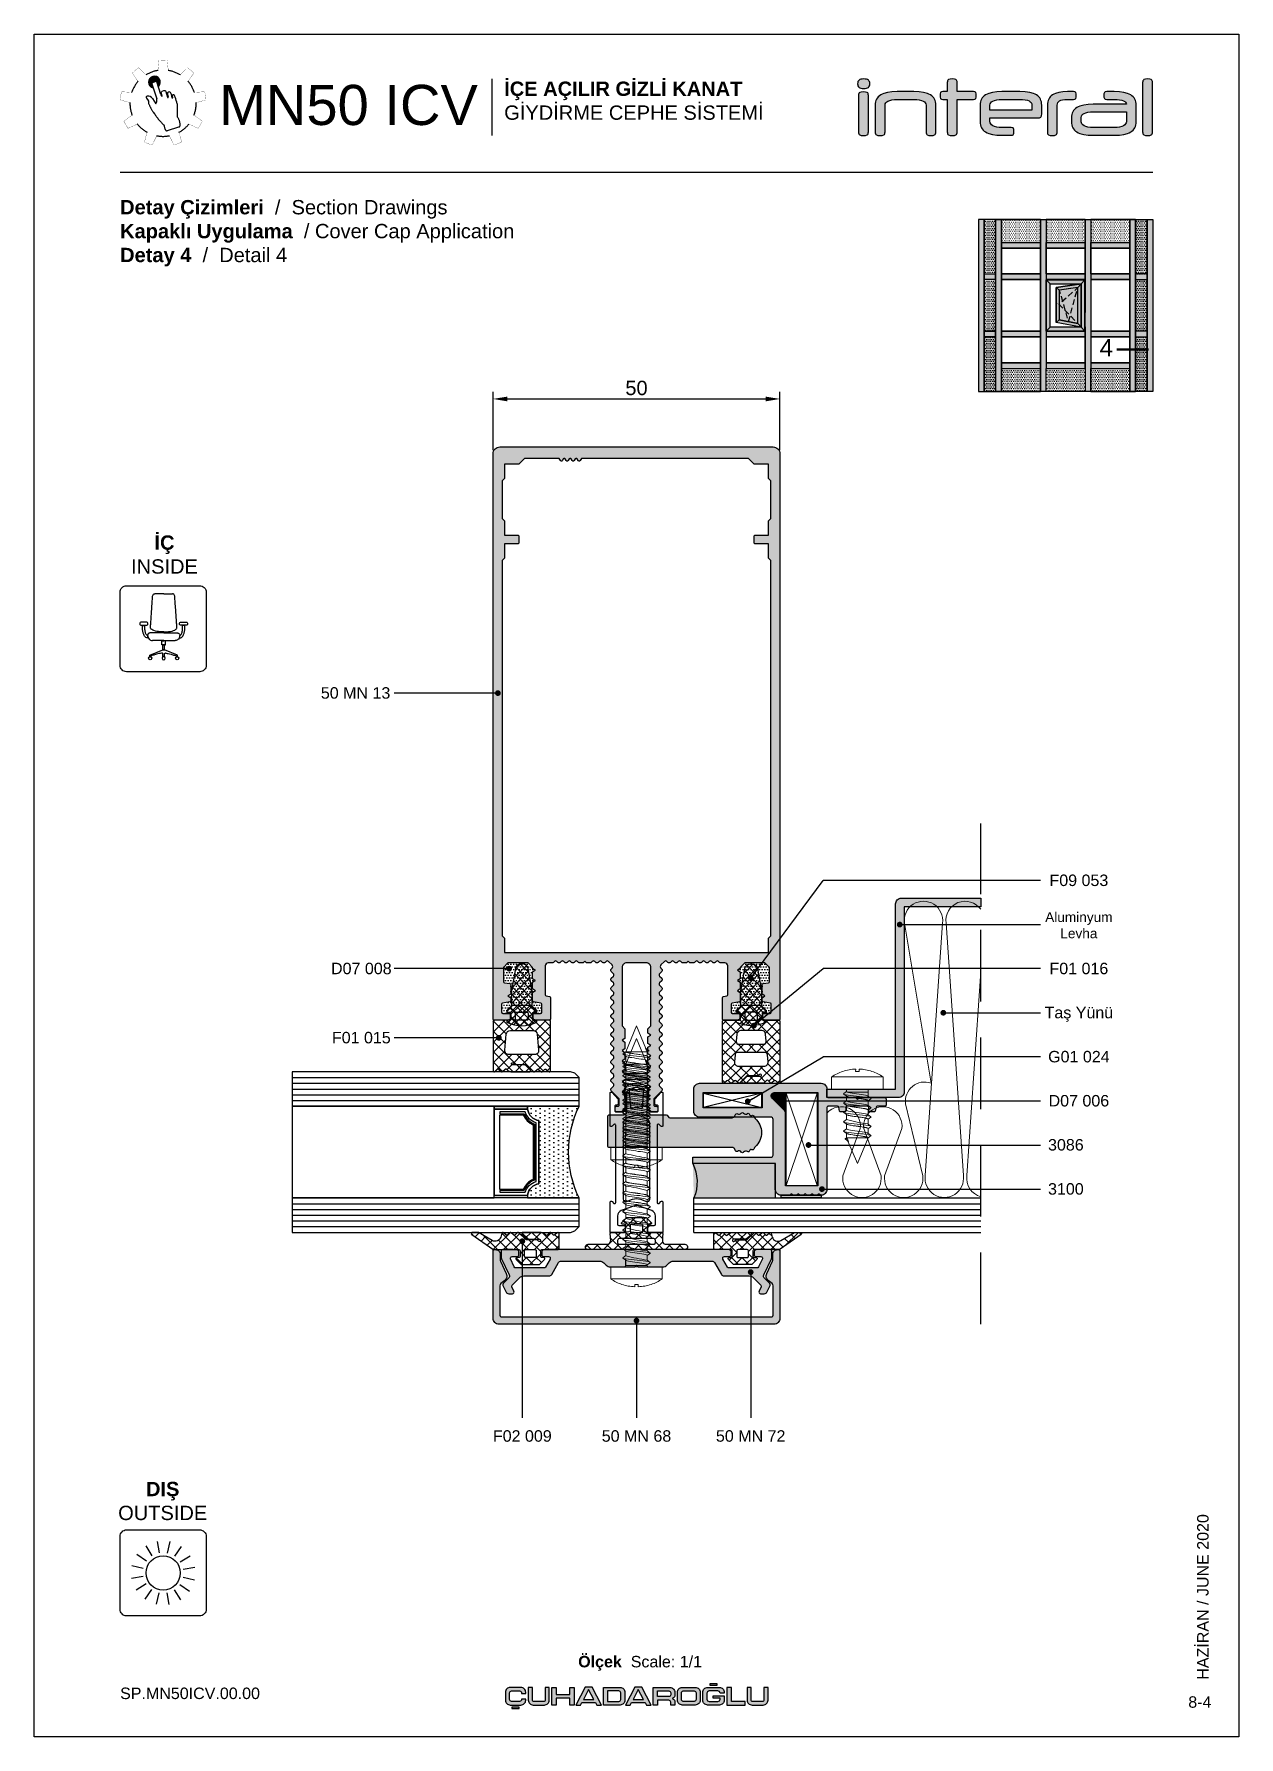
# Model space of a CAD drawing. Header units: millimetres. Extents: x 12 to 3612, y 18 to 315.
# Drawn here: x 1092.5 to 1302.5, y 17.9 to 314.9 of the extents above; entities that cross this region are included whole.
import ezdxf

# ---------------------------------------------------------------- set-up
doc = ezdxf.new("R2010")
doc.units = ezdxf.units.MM
for name, pattern in [('CENTER', [2, 1.25, -0.25, 0.25, -0.25]), ('HIDDEN', [0.375, 0.25, -0.125]), ('SLD-Katı', [0])]:
    doc.linetypes.add(name, pattern=pattern)
for name, color, linetype in [('1', 11, 'Continuous'), ('Aksesuar', 7, 'Continuous'), ('ANTET', 140, 'Continuous'), ('antet_k', 7, 'Continuous'), ('Bütil', 50, 'Continuous'), ('Layer2', 5, 'Continuous'), ('PROFIL', 7, 'Continuous'), ('Silikon', 143, 'Continuous'), ('SILIKON-102', 6, 'Continuous'), ('yazı_numara_k', 11, 'Continuous')]:
    doc.layers.add(name, color=color, linetype=linetype)
doc.styles.add('ITALIC', font='italic')
doc.styles.get("Standard").update_dxf_attribs({"font": 'arial.ttf'})
doc.dimstyles.new('ISO-25', dxfattribs={"dimtxt": 2.5, "dimasz": 2.5, "dimexe": 1.25, "dimexo": 0.625, "dimtad": 1, "dimtxsty": 'Standard', "dimcen": 2.5, "dimadec": 0, "dimazin": 0, "dimtfac": 1, "dimtmove": 0, "dimatfit": 3, "dimfxl": 1, "dimarcsym": 0})
doc.dimstyles.new('ISO-25$0', dxfattribs={"dimtxt": 2.5, "dimasz": 2.5, "dimexe": 1.25, "dimexo": 0.625, "dimtad": 1, "dimdec": 1, "dimtxsty": 'Standard', "dimcen": 2.5, "dimadec": 0, "dimazin": 0, "dimtfac": 1, "dimtdec": 1, "dimtmove": 0, "dimatfit": 3, "dimfxl": 1, "dimarcsym": 0})
pattern_1 = [(0, (-3, 0), (0.15875, 0.3175), [0, -0.3175])]

msp = doc.modelspace()

# ---------------------------------------------------------------- texts
at = {"color": 0, "ltscale": 0.5, "width": 17.3969, "attachment_point": 3}
for s, insert, char_height in [('{\\pxqc;\\fArial|b0|i0|c162|p34;50 MN 13}', (1157.21, 200.967), 2), ('{\\pxqc;\\fArial|b0|i0|c162|p34;F09 053}', (1283.277, 168.286), 2), ('{\\pxqc;\\fArial|b0|i0|c162|p34;Aluminyum \\PLevha}', (1283.277, 161.714), 1.7), ('{\\pxqc;\\fArial|b0|i0|c162|p34;D07 008}', (1158.21, 152.908), 2), ('{\\pxqc;\\fArial|b0|i0|c162|p34;F01 016}', (1283.277, 152.908), 2), ('{\\pxqc;\\fArial|b0|i0|c162|p34;Taş Yünü}', (1283.277, 145.22), 2), ('{\\pxqc;\\fArial|b0|i0|c162|p34;F01 015}', (1158.21, 140.847), 2), ('{\\pxqc;\\fArial|b0|i0|c162|p34;G01 024}', (1283.277, 137.531), 2), ('{\\pxqc;\\fArial|b0|i0|c162|p34;D07 006}', (1283.277, 129.842), 2), ('{\\pxqc;\\fArial|b0|i0|c162|p34;3086}', (1281.008, 122.154), 2), ('{\\pxqc;\\fArial|b0|i0|c162|p34;3100}', (1281.008, 114.465), 2), ('{\\pxqc;\\fArial|b0|i0|c162|p34;F02 009}', (1186.27, 71.371), 2), ('{\\pxqc;\\fArial|b0|i0|c162|p34;50 MN 68}', (1206.171, 71.371), 2), ('{\\pxqc;\\fArial|b0|i0|c162|p34;50 MN 72}', (1226.072, 71.371), 2)]:
    msp.add_mtext(s, dxfattribs=dict(at, insert=insert, char_height=char_height))
at = {"insert": (1295.187, 27.865), "char_height": 2, "width": 44.87301, "attachment_point": 1, "rotation": 90}
msp.add_mtext('{\\fArial Unicode MS|b0|i0|c0|p34;{\\C7;HAZİRAN / JUNE 2020}}', dxfattribs=at)
at = {"insert": (1187.306, 32.015), "char_height": 2, "attachment_point": 1}
msp.add_mtext('{\\fArial Unicode MS|b1|i0|c162|p34;{\\C7;Ölçek\\fArial Unicode MS|b0|i0|c162|p34;  Scale: 1/1}}', dxfattribs=at)
at = {"insert": (1297.686, 24.969), "char_height": 2, "width": 4.43689, "attachment_point": 3}
msp.add_mtext('{\\fArial Unicode MS|b0|i0|c0|p0;{\\C7;8-4}}', dxfattribs=at)
at = {"layer": 'ANTET', "color": 0, "insert": (1278.188, 261.666), "char_height": 3, "attachment_point": 1, "style": 'ITALIC'}
msp.add_mtext('{\\fArial|b0|i0|c162|p34;4}', dxfattribs=at)
at = {"layer": 'yazı_numara_k', "color": 7, "insert": (1107.469, 285.934), "char_height": 2.5, "attachment_point": 1}
msp.add_mtext('{\\fArial Unicode MS|b1|i0|c162|p34;Detay Çizimleri  \\fArial Unicode MS|b0|i0|c162|p34;/  Section Drawings\\P\\fArial Unicode MS|b1|i0|c162|p34;Kapaklı Uygulama \\fArial Unicode MS|b0|i0|c162|p34; / Cover Cap Application\\P\\fArial Unicode MS|b1|i0|c162|p34;Detay 4\\fArial Unicode MS|b0|i0|c162|p34;  /  Detail 4}', dxfattribs=at)

# ---------------------------------------------------------------- blocks, each defined once
blk = doc.blocks.new('CARKKK')
at = {"true_color": 0xfed100}
h = blk.add_hatch(color=40, dxfattribs=at)
h.dxf.hatch_style = 1
edge = h.paths.add_edge_path()
edge.add_arc((1483.08, 1300.18), 1.03, 316.1417, 614.7975)
edge.add_line((1482.8, 1299.18), (1482.58, 1299.88))
edge.add_arc((1482.77, 1299.95), 0.202, 109.9023, 198.4057, ccw=False)
edge.add_line((1482.7, 1300.14), (1483.32, 1300.36))
edge.add_arc((1483.39, 1300.17), 0.202, 16.7485, 109.9023, ccw=False)
edge.add_line((1483.59, 1300.23), (1483.82, 1299.46))
at = {"color": 0}
for p, q in [((1485.35, 1298.1), (1485.48, 1297.57)), ((1485.53, 1298.44), (1485.54, 1298.44)), ((1485.92, 1298.25), (1486.14, 1297.46)), ((1481.68, 1297.38), (1482.01, 1296.99)), ((1482.05, 1296.89), (1482.04, 1296.6)), ((1482.76, 1297.3), (1483.34, 1296.4)), ((1486.29, 1297.52), (1486.21, 1297.78)), ((1486.7, 1297.54), (1486.65, 1297.69))]:
    blk.add_line(p, q, dxfattribs=at)
at = {"color": 0, "linetype": 'CENTER', "ltscale": 12}
for p, q in [((1482.84, 1294.95), (1483.1, 1294.65)), ((1487.07, 1296.38), (1487.07, 1294.15)), ((1484.96, 1291.98), (1484.84, 1292.52)), ((1485.38, 1291.73), (1487.33, 1292.36))]:
    blk.add_line(p, q, dxfattribs=at)
at = {"color": 0, "linetype": 'CENTER', "ltscale": 12, "const_width": 0.0361}
for points in [[(1483.87, 1303.97), (1483.69, 1302.2)], [(1485.31, 1303.97), (1485.5, 1302.2)], [(1479.24, 1301.76), (1480.23, 1300.29)], [(1480.34, 1302.69), (1481.62, 1301.45)], [(1488.84, 1302.69), (1487.57, 1301.45)], [(1489.95, 1301.76), (1488.95, 1300.29)], [(1477.36, 1298.51), (1479.13, 1298.38)], [(1491.83, 1298.51), (1490.05, 1298.38)], [(1477.11, 1297.08), (1478.82, 1296.6)], [(1492.08, 1297.08), (1490.37, 1296.6)], [(1477.76, 1293.38), (1479.2, 1294.43)], [(1478.48, 1292.13), (1480.1, 1292.86)], [(1490.7, 1292.13), (1489.08, 1292.86)], [(1491.43, 1293.38), (1489.98, 1294.43)], [(1481.36, 1289.72), (1481.79, 1291.44)], [(1482.71, 1289.23), (1483.49, 1290.83)], [(1486.47, 1289.23), (1485.7, 1290.83)], [(1487.83, 1289.72), (1487.39, 1291.44)]]:
    blk.add_lwpolyline(points, dxfattribs=at)
for points in [[(1485.31, 1303.97, 0.048189), (1483.87, 1303.97)], [(1480.34, 1302.69, 0.048189), (1479.24, 1301.76)], [(1483.73, 1302.21, 0.099576), (1481.59, 1301.43)], [(1487.6, 1301.43, 0.099576), (1485.46, 1302.21)], [(1489.95, 1301.76, 0.048189), (1488.84, 1302.69)], [(1477.36, 1298.51, 0.048189), (1477.11, 1297.08)], [(1480.26, 1300.31, 0.099576), (1479.12, 1298.34)], [(1490.07, 1298.34, 0.099576), (1488.93, 1300.31)], [(1492.08, 1297.08, 0.048189), (1491.83, 1298.51)], [(1478.82, 1296.63, 0.099576), (1479.21, 1294.39)], [(1489.97, 1294.39, 0.099576), (1490.37, 1296.63)], [(1477.76, 1293.38, 0.048189), (1478.48, 1292.13)], [(1480.08, 1292.89, 0.099576), (1481.83, 1291.43)], [(1487.36, 1291.43, 0.099576), (1489.1, 1292.89)], [(1490.7, 1292.13, 0.048189), (1491.43, 1293.38)], [(1481.36, 1289.72, 0.048189), (1482.71, 1289.23)], [(1483.45, 1290.83, 0.099576), (1485.73, 1290.83)], [(1486.47, 1289.23, 0.048189), (1487.83, 1289.72)]]:
    blk.add_lwpolyline(points, format="xyb", dxfattribs=at)
at = {"color": 0}
for points in [[(1483.82, 1299.46), (1483.59, 1300.23, 0.430429), (1483.32, 1300.36), (1482.7, 1300.14, 0.406583), (1482.58, 1299.88), (1482.8, 1299.18)], [(1484.19, 1298.03), (1483.53, 1300.21, 0.430609), (1483.34, 1300.31), (1482.72, 1300.08, 0.407114), (1482.63, 1299.9), (1483.48, 1297.28)], [(1484.46, 1297.76), (1484.29, 1298.25, -0.427614), (1484.46, 1298.63), (1484.72, 1298.72, -0.436222), (1485.09, 1298.53), (1485.36, 1297.55)]]:
    blk.add_lwpolyline(points, format="xyb", dxfattribs=at)
at = {"color": 0, "linetype": 'CENTER', "ltscale": 12}
for centre, radius, start, end in [((1484.59, 1296.5), 5.78, 98.6269, 121.3731), ((1484.59, 1296.5), 5.78, 58.6269, 81.3731), ((1484.59, 1296.5), 5.78, 138.6269, 161.3731), ((1484.59, 1296.5), 5.78, 18.6269, 41.3731), ((1484.59, 1296.5), 5.78, 178.6269, 201.3731), ((1482.4, 1296.59), 0.361, 178.7146, 203.6076), ((1494.72, 1301.97), 13.8, 203.6076, 210.5847), ((1484.59, 1296.5), 5.78, 338.6269, 1.3731), ((1484.59, 1296.5), 5.78, 218.6269, 241.3731), ((1492.59, 1300.98), 11.41, 213.7381, 226.5208), ((1484.49, 1292.45), 0.361, 12.1436, 46.5208), ((1485.26, 1292), 0.298, 184.3774, 294.6195), ((1485.18, 1292.68), 2.39, 0.4113, 37.9459), ((1487.22, 1292.7), 0.361, 288.2135, 0.4113), ((1484.59, 1296.5), 5.78, 298.6269, 321.3731), ((1484.59, 1296.5), 5.78, 258.6269, 281.3731)]:
    blk.add_arc(centre, radius, start, end, dxfattribs=at)
at = {"color": 40, "true_color": 0xfed100}
blk.add_arc((1483.08, 1300.18), 1.03, 316.1417, 254.7975, dxfattribs=at)
at = {"color": 0}
for centre, radius, start, end in [((1484.99, 1298.3), 0.836, 198.8925, 224.3855), ((1485.63, 1298.17), 0.289, 109.7187, 194.0454), ((1485.64, 1298.17), 0.289, 15.4472, 109.7187), ((1486.34, 1297.83), 0.144, 68.7787, 198.5684), ((1486.24, 1297.56), 0.433, 17.732, 68.7787), ((1481.84, 1297.52), 0.212, 89.792, 220.6566), ((1481.96, 1296.79), 0.947, 32.7129, 97.3977), ((1481.91, 1296.89), 0.144, 358.7146, 40.6566), ((1482.5, 1296.99), 1.02, 325.2166, 16.7204), ((1484.42, 1297.75), 0.0433, 224.3855, 19.6471), ((1485.42, 1297.56), 0.0601, 190.3472, 18.7372), ((1486.21, 1297.5), 0.084, 203.9076, 12.8452), ((1471.27, 1291.93), 16.42, 15.7203, 19.9505)]:
    blk.add_arc(centre, radius, start, end, dxfattribs=at)
blk = doc.blocks.new('İnteral Logo - 2D')
at = {"layer": 'PROFIL', "ltscale": 10}
h = blk.add_hatch(color=7, dxfattribs=at)
h.paths.add_polyline_path([(2732.47, 1117.8), (2732.47, 1124.16), (2732.45, 1124.34), (2732.41, 1124.48), (2732.35, 1124.6), (2732.25, 1124.67), (2731.98, 1124.76), (2731.61, 1124.79), (2731.23, 1124.76), (2730.97, 1124.67), (2730.87, 1124.6), (2730.81, 1124.48), (2730.77, 1124.34), (2730.76, 1124.16), (2730.76, 1117.8), (2730.77, 1117.62), (2730.81, 1117.48), (2730.87, 1117.36), (2730.97, 1117.29), (2731.23, 1117.2), (2731.61, 1117.17), (2731.98, 1117.2), (2732.25, 1117.29), (2732.35, 1117.36), (2732.41, 1117.48), (2732.45, 1117.62)])
h.paths.add_polyline_path([(2732.72, 1126.21), (2732.71, 1126.41), (2732.66, 1126.58), (2732.58, 1126.73), (2732.47, 1126.84), (2732.33, 1126.93), (2732.15, 1127), (2731.92, 1127.03), (2731.66, 1127.05), (2731.4, 1127.03), (2731.17, 1127), (2730.99, 1126.93), (2730.84, 1126.84), (2730.73, 1126.73), (2730.66, 1126.58), (2730.61, 1126.41), (2730.59, 1126.21), (2730.61, 1126.01), (2730.66, 1125.84), (2730.73, 1125.69), (2730.84, 1125.58), (2730.99, 1125.49), (2731.17, 1125.42), (2731.4, 1125.39), (2731.66, 1125.37), (2731.92, 1125.39), (2732.15, 1125.42), (2732.33, 1125.49), (2732.47, 1125.58), (2732.58, 1125.69), (2732.66, 1125.84), (2732.71, 1126.01)])
for points in [[(2751.25, 1123.85), (2751.27, 1124.15), (2751.25, 1124.44), (2751.18, 1124.66), (2751.13, 1124.74), (2751.04, 1124.79), (2750.79, 1124.84), (2747.94, 1124.84), (2747.94, 1126.41), (2747.93, 1126.59), (2747.89, 1126.74), (2747.82, 1126.85), (2747.73, 1126.92), (2747.46, 1127.02), (2747.08, 1127.05), (2746.7, 1127.02), (2746.44, 1126.92), (2746.35, 1126.85), (2746.28, 1126.74), (2746.24, 1126.59), (2746.23, 1126.41), (2746.23, 1124.84), (2745.46, 1124.84), (2745.21, 1124.79), (2745.12, 1124.74), (2745.06, 1124.66), (2745, 1124.44), (2744.98, 1124.15), (2745, 1123.85), (2745.06, 1123.64), (2745.12, 1123.57), (2745.21, 1123.52), (2745.46, 1123.47), (2746.23, 1123.47), (2746.23, 1117.8), (2746.24, 1117.62), (2746.28, 1117.48), (2746.35, 1117.36), (2746.44, 1117.29), (2746.7, 1117.2), (2747.08, 1117.17), (2747.46, 1117.2), (2747.73, 1117.29), (2747.82, 1117.36), (2747.89, 1117.48), (2747.93, 1117.62), (2747.94, 1117.8), (2747.94, 1123.47), (2750.79, 1123.47), (2751.04, 1123.52), (2751.13, 1123.57), (2751.18, 1123.64)], [(2743.86, 1123.73), (2743.7, 1123.92), (2743.51, 1124.09), (2743.28, 1124.25), (2743.03, 1124.39), (2742.75, 1124.51), (2742.09, 1124.69), (2741.32, 1124.8), (2740.42, 1124.84), (2737.48, 1124.84), (2736.59, 1124.8), (2735.81, 1124.69), (2735.16, 1124.51), (2734.87, 1124.39), (2734.62, 1124.25), (2734.4, 1124.09), (2734.2, 1123.92), (2734.04, 1123.73), (2733.91, 1123.52), (2733.8, 1123.29), (2733.73, 1123.04), (2733.68, 1122.77), (2733.67, 1122.49), (2733.67, 1117.8), (2733.68, 1117.62), (2733.72, 1117.48), (2733.79, 1117.36), (2733.88, 1117.29), (2734.14, 1117.2), (2734.52, 1117.17), (2734.89, 1117.2), (2735.16, 1117.29), (2735.26, 1117.36), (2735.33, 1117.48), (2735.37, 1117.62), (2735.38, 1117.8), (2735.38, 1122.49), (2735.41, 1122.69), (2735.51, 1122.87), (2735.67, 1123.04), (2735.89, 1123.19), (2736.19, 1123.31), (2736.56, 1123.4), (2737.01, 1123.46), (2737.54, 1123.47), (2740.37, 1123.47), (2740.89, 1123.46), (2741.34, 1123.4), (2741.72, 1123.31), (2742.01, 1123.19), (2742.24, 1123.04), (2742.4, 1122.87), (2742.49, 1122.69), (2742.52, 1122.49), (2742.52, 1117.8), (2742.54, 1117.62), (2742.58, 1117.48), (2742.64, 1117.36), (2742.73, 1117.29), (2743, 1117.2), (2743.37, 1117.17), (2743.75, 1117.2), (2744.02, 1117.29), (2744.11, 1117.36), (2744.18, 1117.48), (2744.22, 1117.62), (2744.24, 1117.8), (2744.24, 1122.49), (2744.22, 1122.77), (2744.18, 1123.04), (2744.1, 1123.29), (2744, 1123.52)], [(2768.68, 1123.85), (2768.7, 1124.15), (2768.68, 1124.44), (2768.61, 1124.66), (2768.55, 1124.74), (2768.47, 1124.79), (2768.21, 1124.84), (2767.16, 1124.84), (2766.36, 1124.8), (2765.67, 1124.69), (2765.07, 1124.51), (2764.81, 1124.39), (2764.57, 1124.26), (2764.36, 1124.1), (2764.18, 1123.93), (2764.02, 1123.74), (2763.9, 1123.53), (2763.8, 1123.3), (2763.73, 1123.05), (2763.69, 1122.79), (2763.67, 1122.5), (2763.67, 1117.8), (2763.69, 1117.62), (2763.72, 1117.48), (2763.79, 1117.36), (2763.88, 1117.29), (2764.15, 1117.2), (2764.52, 1117.17), (2764.9, 1117.2), (2765.17, 1117.29), (2765.26, 1117.36), (2765.33, 1117.48), (2765.37, 1117.62), (2765.38, 1117.8), (2765.38, 1122.5), (2765.41, 1122.72), (2765.48, 1122.91), (2765.6, 1123.08), (2765.78, 1123.22), (2766.01, 1123.33), (2766.32, 1123.41), (2766.7, 1123.46), (2767.16, 1123.47), (2768.21, 1123.47), (2768.47, 1123.52), (2768.55, 1123.57), (2768.61, 1123.64)]]:
    blk.add_hatch(color=7, dxfattribs=at).paths.add_polyline_path(points)
at = {"layer": 'PROFIL', "ltscale": 10, "true_color": 0xfed100}
blk.add_hatch(color=40, dxfattribs=at).paths.add_polyline_path([(2781.99, 1117.8), (2781.99, 1126.41), (2781.98, 1126.59), (2781.94, 1126.74), (2781.87, 1126.85), (2781.78, 1126.92), (2781.51, 1127.02), (2781.13, 1127.05), (2780.75, 1127.02), (2780.49, 1126.92), (2780.4, 1126.85), (2780.33, 1126.74), (2780.29, 1126.59), (2780.28, 1126.41), (2780.28, 1117.8), (2780.29, 1117.62), (2780.33, 1117.48), (2780.4, 1117.36), (2780.49, 1117.29), (2780.75, 1117.2), (2781.13, 1117.17), (2781.51, 1117.2), (2781.78, 1117.29), (2781.87, 1117.36), (2781.94, 1117.48), (2781.98, 1117.62)])
at = {"layer": 'PROFIL', "ltscale": 10}
h = blk.add_hatch(color=7, dxfattribs=at)
h.paths.add_polyline_path([(2762, 1124.1), (2761.79, 1124.26), (2761.55, 1124.39), (2761.27, 1124.51), (2760.61, 1124.69), (2759.81, 1124.8), (2758.87, 1124.84), (2755.76, 1124.84), (2754.87, 1124.8), (2754.09, 1124.69), (2753.44, 1124.51), (2753.15, 1124.39), (2752.9, 1124.25), (2752.68, 1124.09), (2752.48, 1123.92), (2752.32, 1123.73), (2752.18, 1123.52), (2752.08, 1123.29), (2752.01, 1123.04), (2751.96, 1122.77), (2751.95, 1122.49), (2751.95, 1119.56), (2751.96, 1119.28), (2752.01, 1119.02), (2752.08, 1118.77), (2752.18, 1118.54), (2752.32, 1118.33), (2752.48, 1118.14), (2752.68, 1117.96), (2752.9, 1117.81), (2753.15, 1117.67), (2753.44, 1117.55), (2754.09, 1117.37), (2754.87, 1117.26), (2755.76, 1117.22), (2757.36, 1117.22), (2757.62, 1117.26), (2757.7, 1117.32), (2757.76, 1117.39), (2757.83, 1117.61), (2757.85, 1117.91), (2757.83, 1118.2), (2757.76, 1118.41), (2757.7, 1118.49), (2757.62, 1118.54), (2757.36, 1118.58), (2755.81, 1118.58), (2755.29, 1118.6), (2754.84, 1118.65), (2754.46, 1118.74), (2754.17, 1118.87), (2753.95, 1119.02), (2753.79, 1119.19), (2753.69, 1119.37), (2753.66, 1119.56), (2753.66, 1120.25), (2761.88, 1120.25), (2762.3, 1120.29), (2762.44, 1120.34), (2762.54, 1120.4), (2762.61, 1120.49), (2762.65, 1120.61), (2762.69, 1120.94), (2762.69, 1122.49), (2762.67, 1122.78), (2762.63, 1123.04), (2762.56, 1123.29), (2762.46, 1123.52), (2762.34, 1123.74), (2762.18, 1123.93)])
h.paths.add_polyline_path([(2753.66, 1121.59), (2753.66, 1122.49), (2753.69, 1122.69), (2753.79, 1122.87), (2753.95, 1123.04), (2754.17, 1123.19), (2754.46, 1123.31), (2754.84, 1123.4), (2755.29, 1123.46), (2755.81, 1123.47), (2758.82, 1123.47), (2759.35, 1123.46), (2759.81, 1123.41), (2760.18, 1123.33), (2760.47, 1123.22), (2760.69, 1123.08), (2760.85, 1122.91), (2760.95, 1122.71), (2760.98, 1122.49), (2760.98, 1121.59)], flags=16)
at = {"layer": 'PROFIL', "ltscale": 10, "true_color": 0xfed100}
h = blk.add_hatch(color=40, dxfattribs=at)
h.paths.add_polyline_path([(2779.15, 1119.56), (2779.15, 1122.49), (2779.13, 1122.77), (2779.09, 1123.04), (2779.01, 1123.29), (2778.91, 1123.52), (2778.78, 1123.73), (2778.61, 1123.92), (2778.42, 1124.09), (2778.19, 1124.25), (2777.94, 1124.39), (2777.66, 1124.51), (2777, 1124.69), (2776.23, 1124.8), (2775.33, 1124.84), (2774.01, 1124.84), (2773.76, 1124.79), (2773.67, 1124.74), (2773.61, 1124.67), (2773.54, 1124.45), (2773.51, 1124.15), (2773.54, 1123.85), (2773.61, 1123.64), (2773.67, 1123.57), (2773.76, 1123.52), (2774.01, 1123.47), (2775.28, 1123.47), (2775.81, 1123.46), (2776.27, 1123.42), (2776.64, 1123.35), (2776.93, 1123.25), (2777.15, 1123.13), (2777.31, 1122.99), (2777.4, 1122.82), (2777.44, 1122.64), (2777.44, 1122.62), (2771.67, 1122.62), (2770.77, 1122.59), (2770, 1122.48), (2769.34, 1122.29), (2769.06, 1122.18), (2768.81, 1122.04), (2768.58, 1121.88), (2768.39, 1121.71), (2768.22, 1121.52), (2768.09, 1121.31), (2767.99, 1121.08), (2767.91, 1120.83), (2767.87, 1120.56), (2767.85, 1120.28), (2767.85, 1119.56), (2767.87, 1119.28), (2767.91, 1119.02), (2767.99, 1118.77), (2768.09, 1118.54), (2768.22, 1118.33), (2768.39, 1118.14), (2768.58, 1117.96), (2768.81, 1117.81), (2769.06, 1117.67), (2769.34, 1117.55), (2770, 1117.37), (2770.77, 1117.26), (2771.67, 1117.22), (2775.33, 1117.22), (2776.23, 1117.26), (2777, 1117.37), (2777.66, 1117.55), (2777.94, 1117.67), (2778.19, 1117.81), (2778.42, 1117.96), (2778.61, 1118.14), (2778.78, 1118.33), (2778.91, 1118.54), (2779.01, 1118.77), (2779.09, 1119.02), (2779.13, 1119.28)])
h.paths.add_polyline_path([(2769.56, 1119.56), (2769.56, 1120.33), (2769.6, 1120.53), (2769.69, 1120.72), (2769.85, 1120.88), (2770.08, 1121.03), (2770.37, 1121.16), (2770.74, 1121.25), (2771.19, 1121.3), (2771.72, 1121.32), (2777.44, 1121.32), (2777.44, 1119.56), (2777.4, 1119.37), (2777.31, 1119.19), (2777.15, 1119.02), (2776.92, 1118.87), (2776.63, 1118.74), (2776.26, 1118.65), (2775.81, 1118.6), (2775.28, 1118.58), (2771.72, 1118.58), (2771.19, 1118.6), (2770.74, 1118.65), (2770.37, 1118.74), (2770.08, 1118.87), (2769.85, 1119.02), (2769.69, 1119.19), (2769.6, 1119.37)], flags=16)
at = {"layer": 'PROFIL', "color": 7, "ltscale": 10}
for points in [[(2732.72, 1126.21), (2732.71, 1126.41), (2732.66, 1126.58), (2732.58, 1126.73), (2732.47, 1126.84), (2732.33, 1126.93), (2732.15, 1127), (2731.92, 1127.03), (2731.66, 1127.05), (2731.4, 1127.03), (2731.17, 1127), (2730.99, 1126.93), (2730.84, 1126.84), (2730.73, 1126.73), (2730.66, 1126.58), (2730.61, 1126.41), (2730.59, 1126.21), (2730.61, 1126.01), (2730.66, 1125.84), (2730.73, 1125.69), (2730.84, 1125.58), (2730.99, 1125.49), (2731.17, 1125.42), (2731.4, 1125.39), (2731.66, 1125.37), (2731.92, 1125.39), (2732.15, 1125.42), (2732.33, 1125.49), (2732.47, 1125.58), (2732.58, 1125.69), (2732.66, 1125.84), (2732.71, 1126.01)], [(2751.25, 1123.85), (2751.27, 1124.15), (2751.25, 1124.44), (2751.18, 1124.66), (2751.13, 1124.74), (2751.04, 1124.79), (2750.79, 1124.84), (2747.94, 1124.84), (2747.94, 1126.41), (2747.93, 1126.59), (2747.89, 1126.74), (2747.82, 1126.85), (2747.73, 1126.92), (2747.46, 1127.02), (2747.08, 1127.05), (2746.7, 1127.02), (2746.44, 1126.92), (2746.35, 1126.85), (2746.28, 1126.74), (2746.24, 1126.59), (2746.23, 1126.41), (2746.23, 1124.84), (2745.46, 1124.84), (2745.21, 1124.79), (2745.12, 1124.74), (2745.06, 1124.66), (2745, 1124.44), (2744.98, 1124.15), (2745, 1123.85), (2745.06, 1123.64), (2745.12, 1123.57), (2745.21, 1123.52), (2745.46, 1123.47), (2746.23, 1123.47), (2746.23, 1117.8), (2746.24, 1117.62), (2746.28, 1117.48), (2746.35, 1117.36), (2746.44, 1117.29), (2746.7, 1117.2), (2747.08, 1117.17), (2747.46, 1117.2), (2747.73, 1117.29), (2747.82, 1117.36), (2747.89, 1117.48), (2747.93, 1117.62), (2747.94, 1117.8), (2747.94, 1123.47), (2750.79, 1123.47), (2751.04, 1123.52), (2751.13, 1123.57), (2751.18, 1123.64)], [(2732.47, 1117.8), (2732.47, 1124.16), (2732.45, 1124.34), (2732.41, 1124.48), (2732.35, 1124.6), (2732.25, 1124.67), (2731.98, 1124.76), (2731.61, 1124.79), (2731.23, 1124.76), (2730.97, 1124.67), (2730.87, 1124.6), (2730.81, 1124.48), (2730.77, 1124.34), (2730.76, 1124.16), (2730.76, 1117.8), (2730.77, 1117.62), (2730.81, 1117.48), (2730.87, 1117.36), (2730.97, 1117.29), (2731.23, 1117.2), (2731.61, 1117.17), (2731.98, 1117.2), (2732.25, 1117.29), (2732.35, 1117.36), (2732.41, 1117.48), (2732.45, 1117.62)], [(2743.86, 1123.73), (2743.7, 1123.92), (2743.51, 1124.09), (2743.28, 1124.25), (2743.03, 1124.39), (2742.75, 1124.51), (2742.09, 1124.69), (2741.32, 1124.8), (2740.42, 1124.84), (2737.48, 1124.84), (2736.59, 1124.8), (2735.81, 1124.69), (2735.16, 1124.51), (2734.87, 1124.39), (2734.62, 1124.25), (2734.4, 1124.09), (2734.2, 1123.92), (2734.04, 1123.73), (2733.91, 1123.52), (2733.8, 1123.29), (2733.73, 1123.04), (2733.68, 1122.77), (2733.67, 1122.49), (2733.67, 1117.8), (2733.68, 1117.62), (2733.72, 1117.48), (2733.79, 1117.36), (2733.88, 1117.29), (2734.14, 1117.2), (2734.52, 1117.17), (2734.89, 1117.2), (2735.16, 1117.29), (2735.26, 1117.36), (2735.33, 1117.48), (2735.37, 1117.62), (2735.38, 1117.8), (2735.38, 1122.49), (2735.41, 1122.69), (2735.51, 1122.87), (2735.67, 1123.04), (2735.89, 1123.19), (2736.19, 1123.31), (2736.56, 1123.4), (2737.01, 1123.46), (2737.54, 1123.47), (2740.37, 1123.47), (2740.89, 1123.46), (2741.34, 1123.4), (2741.72, 1123.31), (2742.01, 1123.19), (2742.24, 1123.04), (2742.4, 1122.87), (2742.49, 1122.69), (2742.52, 1122.49), (2742.52, 1117.8), (2742.54, 1117.62), (2742.58, 1117.48), (2742.64, 1117.36), (2742.73, 1117.29), (2743, 1117.2), (2743.37, 1117.17), (2743.75, 1117.2), (2744.02, 1117.29), (2744.11, 1117.36), (2744.18, 1117.48), (2744.22, 1117.62), (2744.24, 1117.8), (2744.24, 1122.49), (2744.22, 1122.77), (2744.18, 1123.04), (2744.1, 1123.29), (2744, 1123.52)], [(2762, 1124.1), (2761.79, 1124.26), (2761.55, 1124.39), (2761.27, 1124.51), (2760.61, 1124.69), (2759.81, 1124.8), (2758.87, 1124.84), (2755.76, 1124.84), (2754.87, 1124.8), (2754.09, 1124.69), (2753.44, 1124.51), (2753.15, 1124.39), (2752.9, 1124.25), (2752.68, 1124.09), (2752.48, 1123.92), (2752.32, 1123.73), (2752.18, 1123.52), (2752.08, 1123.29), (2752.01, 1123.04), (2751.96, 1122.77), (2751.95, 1122.49), (2751.95, 1119.56), (2751.96, 1119.28), (2752.01, 1119.02), (2752.08, 1118.77), (2752.18, 1118.54), (2752.32, 1118.33), (2752.48, 1118.14), (2752.68, 1117.96), (2752.9, 1117.81), (2753.15, 1117.67), (2753.44, 1117.55), (2754.09, 1117.37), (2754.87, 1117.26), (2755.76, 1117.22), (2757.36, 1117.22), (2757.62, 1117.26), (2757.7, 1117.32), (2757.76, 1117.39), (2757.83, 1117.61), (2757.85, 1117.91), (2757.83, 1118.2), (2757.76, 1118.41), (2757.7, 1118.49), (2757.62, 1118.54), (2757.36, 1118.58), (2755.81, 1118.58), (2755.29, 1118.6), (2754.84, 1118.65), (2754.46, 1118.74), (2754.17, 1118.87), (2753.95, 1119.02), (2753.79, 1119.19), (2753.69, 1119.37), (2753.66, 1119.56), (2753.66, 1120.25), (2761.88, 1120.25), (2762.3, 1120.29), (2762.44, 1120.34), (2762.54, 1120.4), (2762.61, 1120.49), (2762.65, 1120.61), (2762.69, 1120.94), (2762.69, 1122.49), (2762.67, 1122.78), (2762.63, 1123.04), (2762.56, 1123.29), (2762.46, 1123.52), (2762.34, 1123.74), (2762.18, 1123.93)], [(2753.66, 1121.59), (2753.66, 1122.49), (2753.69, 1122.69), (2753.79, 1122.87), (2753.95, 1123.04), (2754.17, 1123.19), (2754.46, 1123.31), (2754.84, 1123.4), (2755.29, 1123.46), (2755.81, 1123.47), (2758.82, 1123.47), (2759.35, 1123.46), (2759.81, 1123.41), (2760.18, 1123.33), (2760.47, 1123.22), (2760.69, 1123.08), (2760.85, 1122.91), (2760.95, 1122.71), (2760.98, 1122.49), (2760.98, 1121.59)], [(2768.68, 1123.85), (2768.7, 1124.15), (2768.68, 1124.44), (2768.61, 1124.66), (2768.55, 1124.74), (2768.47, 1124.79), (2768.21, 1124.84), (2767.16, 1124.84), (2766.36, 1124.8), (2765.67, 1124.69), (2765.07, 1124.51), (2764.81, 1124.39), (2764.57, 1124.26), (2764.36, 1124.1), (2764.18, 1123.93), (2764.02, 1123.74), (2763.9, 1123.53), (2763.8, 1123.3), (2763.73, 1123.05), (2763.69, 1122.79), (2763.67, 1122.5), (2763.67, 1117.8), (2763.69, 1117.62), (2763.72, 1117.48), (2763.79, 1117.36), (2763.88, 1117.29), (2764.15, 1117.2), (2764.52, 1117.17), (2764.9, 1117.2), (2765.17, 1117.29), (2765.26, 1117.36), (2765.33, 1117.48), (2765.37, 1117.62), (2765.38, 1117.8), (2765.38, 1122.5), (2765.41, 1122.72), (2765.48, 1122.91), (2765.6, 1123.08), (2765.78, 1123.22), (2766.01, 1123.33), (2766.32, 1123.41), (2766.7, 1123.46), (2767.16, 1123.47), (2768.21, 1123.47), (2768.47, 1123.52), (2768.55, 1123.57), (2768.61, 1123.64)]]:
    blk.add_lwpolyline(points, close=True, dxfattribs=at)
at = {"layer": 'PROFIL', "color": 40, "ltscale": 10, "true_color": 0xfed100}
for points in [[(2781.99, 1117.8), (2781.99, 1126.41), (2781.98, 1126.59), (2781.94, 1126.74), (2781.87, 1126.85), (2781.78, 1126.92), (2781.51, 1127.02), (2781.13, 1127.05), (2780.75, 1127.02), (2780.49, 1126.92), (2780.4, 1126.85), (2780.33, 1126.74), (2780.29, 1126.59), (2780.28, 1126.41), (2780.28, 1117.8), (2780.29, 1117.62), (2780.33, 1117.48), (2780.4, 1117.36), (2780.49, 1117.29), (2780.75, 1117.2), (2781.13, 1117.17), (2781.51, 1117.2), (2781.78, 1117.29), (2781.87, 1117.36), (2781.94, 1117.48), (2781.98, 1117.62)], [(2779.15, 1119.56), (2779.15, 1122.49), (2779.13, 1122.77), (2779.09, 1123.04), (2779.01, 1123.29), (2778.91, 1123.52), (2778.78, 1123.73), (2778.61, 1123.92), (2778.42, 1124.09), (2778.19, 1124.25), (2777.94, 1124.39), (2777.66, 1124.51), (2777, 1124.69), (2776.23, 1124.8), (2775.33, 1124.84), (2774.01, 1124.84), (2773.76, 1124.79), (2773.67, 1124.74), (2773.61, 1124.67), (2773.54, 1124.45), (2773.51, 1124.15), (2773.54, 1123.85), (2773.61, 1123.64), (2773.67, 1123.57), (2773.76, 1123.52), (2774.01, 1123.47), (2775.28, 1123.47), (2775.81, 1123.46), (2776.27, 1123.42), (2776.64, 1123.35), (2776.93, 1123.25), (2777.15, 1123.13), (2777.31, 1122.99), (2777.4, 1122.82), (2777.44, 1122.64), (2777.44, 1122.62), (2771.67, 1122.62), (2770.77, 1122.59), (2770, 1122.48), (2769.34, 1122.29), (2769.06, 1122.18), (2768.81, 1122.04), (2768.58, 1121.88), (2768.39, 1121.71), (2768.22, 1121.52), (2768.09, 1121.31), (2767.99, 1121.08), (2767.91, 1120.83), (2767.87, 1120.56), (2767.85, 1120.28), (2767.85, 1119.56), (2767.87, 1119.28), (2767.91, 1119.02), (2767.99, 1118.77), (2768.09, 1118.54), (2768.22, 1118.33), (2768.39, 1118.14), (2768.58, 1117.96), (2768.81, 1117.81), (2769.06, 1117.67), (2769.34, 1117.55), (2770, 1117.37), (2770.77, 1117.26), (2771.67, 1117.22), (2775.33, 1117.22), (2776.23, 1117.26), (2777, 1117.37), (2777.66, 1117.55), (2777.94, 1117.67), (2778.19, 1117.81), (2778.42, 1117.96), (2778.61, 1118.14), (2778.78, 1118.33), (2778.91, 1118.54), (2779.01, 1118.77), (2779.09, 1119.02), (2779.13, 1119.28)], [(2769.56, 1119.56), (2769.56, 1120.33), (2769.6, 1120.53), (2769.69, 1120.72), (2769.85, 1120.88), (2770.08, 1121.03), (2770.37, 1121.16), (2770.74, 1121.25), (2771.19, 1121.3), (2771.72, 1121.32), (2777.44, 1121.32), (2777.44, 1119.56), (2777.4, 1119.37), (2777.31, 1119.19), (2777.15, 1119.02), (2776.92, 1118.87), (2776.63, 1118.74), (2776.26, 1118.65), (2775.81, 1118.6), (2775.28, 1118.58), (2771.72, 1118.58), (2771.19, 1118.6), (2770.74, 1118.65), (2770.37, 1118.74), (2770.08, 1118.87), (2769.85, 1119.02), (2769.69, 1119.19), (2769.6, 1119.37)]]:
    blk.add_lwpolyline(points, close=True, dxfattribs=at)
blk = doc.blocks.new('LOGO-1')
blk.add_line((948.2, 1850.82), (948.2, 1840.95))
at = {"color": 7}
blk.add_line((1063.42, 1834.52), (883.42, 1834.52), dxfattribs=at)
at = {"color": 0}
blk.add_blockref('CARKKK', (-593.69, 550.09), dxfattribs=at)
at = {"layer": 'yazı_numara_k', "color": 140}
blk.add_blockref('İnteral Logo - 2D', (-1718.64, 723.78), dxfattribs=at)
at = {"width": 80.5608, "attachment_point": 1}
for s, insert, char_height in [('{\\pxi3.38364;\\fArial Unicode MS|b1|i0|c162|p34;İÇE AÇILIR GİZLİ KANAT\\fArial Unicode MS|b0|i0|c162|p34;\\PGİYDİRME CEPHE SİSTEMİ}', (941.9, 1850.37), 2.5), ('{\\pxi3.38364;\\fArial Unicode MS|b0|i0|c162|p34;MN50 ICV}', (876.99, 1849.79), 7)]:
    blk.add_mtext(s, dxfattribs=dict(at, insert=insert, char_height=char_height))
blk = doc.blocks.new('ÇUHADAROĞLU')
at = {"layer": 'ANTET'}
h = blk.add_hatch(color=7, dxfattribs=at)
h.paths.add_polyline_path([(159.1, 19.64, -0.414214), (159.42, 19.96), (160.84, 19.96, -0.414214), (161.16, 19.64), (161.16, 19.54), (161.9, 19.54), (161.9, 19.73, 0.414214), (161.05, 20.59), (159.21, 20.59, 0.414214), (158.36, 19.73), (158.36, 18.36, 0.414214), (159.21, 17.51), (161.05, 17.51, 0.414214), (161.9, 18.36), (161.9, 18.55), (161.16, 18.55), (161.16, 18.46, -0.414214), (160.84, 18.13), (159.42, 18.13, -0.414214), (159.1, 18.46)])
h.paths.add_polyline_path([(159.48, 17.12), (159.48, 16.9), (160.78, 16.9), (160.78, 17.12)])
h.paths.add_polyline_path([(165.15, 17.51, 0.414214), (166, 18.36), (166, 20.59), (165.29, 20.59), (165.29, 18.39, -0.414214), (165.03, 18.13), (163.32, 18.13, -0.414214), (163.06, 18.39), (163.06, 20.59), (162.35, 20.59), (162.35, 18.36, 0.414214), (163.2, 17.51)])
h.paths.add_polyline_path([(167.19, 18.73), (169.58, 18.73), (169.58, 17.51), (170.32, 17.51), (170.32, 20.59), (169.58, 20.59), (169.58, 19.36), (167.19, 19.36), (167.19, 20.59), (166.45, 20.59), (166.45, 17.51), (167.19, 17.51)])
h.paths.add_polyline_path([(170.66, 17.51), (171.46, 17.51), (171.69, 17.95), (174.05, 17.95), (174.29, 17.51), (175.09, 17.51), (173.48, 20.6), (172.27, 20.6)])
h.paths.add_polyline_path([(171.97, 18.49), (172.87, 20.23), (173.78, 18.49)], flags=16)
h.paths.add_polyline_path([(175.43, 17.51), (178.34, 17.51, 0.414214), (179.19, 18.36), (179.19, 19.73, 0.414214), (178.34, 20.59), (175.43, 20.59)])
h.paths.add_polyline_path([(176.14, 19.96), (178.15, 19.96, -0.414214), (178.47, 19.64), (178.47, 18.46, -0.414214), (178.15, 18.13), (176.14, 18.13)], flags=16)
h.paths.add_polyline_path([(180.34, 17.95), (182.7, 17.95), (182.94, 17.51), (183.74, 17.51), (182.13, 20.6), (180.92, 20.6), (179.31, 17.51), (180.11, 17.51)])
h.paths.add_polyline_path([(180.62, 18.49), (181.52, 20.23), (182.43, 18.49)], flags=16)
h.paths.add_polyline_path([(184.84, 18.34), (186.84, 18.34, -0.414214), (187.17, 18.02), (187.17, 17.51), (187.88, 17.51), (187.88, 18.21, 0.203358), (187.78, 18.44, 0.098259), (187.5, 18.62), (187.5, 18.7, 0.058399), (187.74, 18.83, 0.246853), (187.88, 19.09), (187.88, 19.73, 0.414214), (187.03, 20.59), (184.13, 20.59), (184.13, 17.51), (184.84, 17.51)])
h.paths.add_polyline_path([(184.84, 18.99), (184.84, 19.96), (186.82, 19.96, -0.414214), (187.17, 19.61), (187.17, 19.31, -0.414214), (186.84, 18.99)], flags=16)
h.paths.add_polyline_path([(191.45, 17.51, 0.414214), (192.31, 18.36), (192.31, 19.73, 0.414214), (191.45, 20.59), (189.19, 20.59, 0.414214), (188.33, 19.73), (188.33, 18.36, 0.414214), (189.19, 17.51)])
h.paths.add_polyline_path([(189.37, 18.13, -0.414214), (189.05, 18.46), (189.05, 19.64, -0.414214), (189.37, 19.96), (191.27, 19.96, -0.414214), (191.59, 19.64), (191.59, 18.46, -0.414214), (191.27, 18.13)], flags=16)
h.paths.add_polyline_path([(193.61, 17.51), (195.66, 17.51, 0.414214), (196.51, 18.36), (196.51, 19.11), (194.59, 19.11), (194.59, 18.7), (195.78, 18.7), (195.78, 18.54, -0.414214), (195.37, 18.13), (193.9, 18.13, -0.414214), (193.49, 18.54), (193.49, 19.55, -0.414214), (193.9, 19.96), (195.37, 19.96, -0.407741), (195.78, 19.56), (196.51, 19.56), (196.51, 19.73, 0.414214), (195.66, 20.59), (193.61, 20.59, 0.414214), (192.76, 19.73), (192.76, 18.36, 0.414214)])
h.paths.add_polyline_path([(195.28, 20.97), (195.28, 21.19), (193.99, 21.19), (193.99, 20.97)])
h.paths.add_polyline_path([(200.14, 17.51), (200.14, 18.13), (197.76, 18.13), (197.76, 20.59), (196.97, 20.59), (196.97, 17.51)])
h.paths.add_polyline_path([(201.2, 18.39), (201.2, 20.59), (200.48, 20.59), (200.48, 18.36, 0.414214), (201.34, 17.51), (203.28, 17.51, 0.414214), (204.13, 18.36), (204.13, 20.59), (203.42, 20.59), (203.42, 18.39, -0.414214), (203.16, 18.13), (201.46, 18.13, -0.414214)])
h = blk.add_hatch(color=7, dxfattribs=at)
h.paths.add_polyline_path([(159.1, 19.64, -0.414214), (159.42, 19.96), (160.84, 19.96, -0.414214), (161.16, 19.64), (161.16, 19.54), (161.9, 19.54), (161.9, 19.73, 0.414214), (161.05, 20.59), (159.21, 20.59, 0.414214), (158.36, 19.73), (158.36, 18.36, 0.414214), (159.21, 17.51), (161.05, 17.51, 0.414214), (161.9, 18.36), (161.9, 18.55), (161.16, 18.55), (161.16, 18.46, -0.414214), (160.84, 18.13), (159.42, 18.13, -0.414214), (159.1, 18.46)])
h.paths.add_polyline_path([(159.48, 17.12), (159.48, 16.9), (160.78, 16.9), (160.78, 17.12)])
h.paths.add_polyline_path([(165.15, 17.51, 0.414214), (166, 18.36), (166, 20.59), (165.29, 20.59), (165.29, 18.39, -0.414214), (165.03, 18.13), (163.32, 18.13, -0.414214), (163.06, 18.39), (163.06, 20.59), (162.35, 20.59), (162.35, 18.36, 0.414214), (163.2, 17.51)])
h.paths.add_polyline_path([(167.19, 18.73), (169.58, 18.73), (169.58, 17.51), (170.32, 17.51), (170.32, 20.59), (169.58, 20.59), (169.58, 19.36), (167.19, 19.36), (167.19, 20.59), (166.45, 20.59), (166.45, 17.51), (167.19, 17.51)])
h.paths.add_polyline_path([(170.66, 17.51), (171.46, 17.51), (171.69, 17.95), (174.05, 17.95), (174.29, 17.51), (175.09, 17.51), (173.48, 20.6), (172.27, 20.6)])
h.paths.add_polyline_path([(171.97, 18.49), (172.87, 20.23), (173.78, 18.49)], flags=16)
h.paths.add_polyline_path([(175.43, 17.51), (178.34, 17.51, 0.414214), (179.19, 18.36), (179.19, 19.73, 0.414214), (178.34, 20.59), (175.43, 20.59)])
h.paths.add_polyline_path([(176.14, 19.96), (178.15, 19.96, -0.414214), (178.47, 19.64), (178.47, 18.46, -0.414214), (178.15, 18.13), (176.14, 18.13)], flags=16)
h.paths.add_polyline_path([(180.34, 17.95), (182.7, 17.95), (182.94, 17.51), (183.74, 17.51), (182.13, 20.6), (180.92, 20.6), (179.31, 17.51), (180.11, 17.51)])
h.paths.add_polyline_path([(180.62, 18.49), (181.52, 20.23), (182.43, 18.49)], flags=16)
h.paths.add_polyline_path([(184.84, 18.34), (186.84, 18.34, -0.414214), (187.17, 18.02), (187.17, 17.51), (187.88, 17.51), (187.88, 18.21, 0.203358), (187.78, 18.44, 0.098259), (187.5, 18.62), (187.5, 18.7, 0.058399), (187.74, 18.83, 0.246853), (187.88, 19.09), (187.88, 19.73, 0.414214), (187.03, 20.59), (184.13, 20.59), (184.13, 17.51), (184.84, 17.51)])
h.paths.add_polyline_path([(184.84, 18.99), (184.84, 19.96), (186.82, 19.96, -0.414214), (187.17, 19.61), (187.17, 19.31, -0.414214), (186.84, 18.99)], flags=16)
h.paths.add_polyline_path([(191.45, 17.51, 0.414214), (192.31, 18.36), (192.31, 19.73, 0.414214), (191.45, 20.59), (189.19, 20.59, 0.414214), (188.33, 19.73), (188.33, 18.36, 0.414214), (189.19, 17.51)])
h.paths.add_polyline_path([(189.37, 18.13, -0.414214), (189.05, 18.46), (189.05, 19.64, -0.414214), (189.37, 19.96), (191.27, 19.96, -0.414214), (191.59, 19.64), (191.59, 18.46, -0.414214), (191.27, 18.13)], flags=16)
h.paths.add_polyline_path([(193.61, 17.51), (195.66, 17.51, 0.414214), (196.51, 18.36), (196.51, 19.11), (194.59, 19.11), (194.59, 18.7), (195.78, 18.7), (195.78, 18.54, -0.414214), (195.37, 18.13), (193.9, 18.13, -0.414214), (193.49, 18.54), (193.49, 19.55, -0.414214), (193.9, 19.96), (195.37, 19.96, -0.407741), (195.78, 19.56), (196.51, 19.56), (196.51, 19.73, 0.414214), (195.66, 20.59), (193.61, 20.59, 0.414214), (192.76, 19.73), (192.76, 18.36, 0.414214)])
h.paths.add_polyline_path([(195.28, 20.97), (195.28, 21.19), (193.99, 21.19), (193.99, 20.97)])
h.paths.add_polyline_path([(200.14, 17.51), (200.14, 18.13), (197.76, 18.13), (197.76, 20.59), (196.97, 20.59), (196.97, 17.51)])
h.paths.add_polyline_path([(201.2, 18.39), (201.2, 20.59), (200.48, 20.59), (200.48, 18.36, 0.414214), (201.34, 17.51), (203.28, 17.51, 0.414214), (204.13, 18.36), (204.13, 20.59), (203.42, 20.59), (203.42, 18.39, -0.414214), (203.16, 18.13), (201.46, 18.13, -0.414214)])
at = {"layer": 'ANTET', "color": 7}
for points in [[(193.99, 21.19), (193.99, 20.97), (195.28, 20.97), (195.28, 21.19)], [(193.99, 21.19), (193.99, 20.97), (195.28, 20.97), (195.28, 21.19)], [(167.19, 20.59), (167.19, 19.36), (169.58, 19.36), (169.58, 20.59), (170.32, 20.59), (170.32, 17.51), (169.58, 17.51), (169.58, 18.73), (167.19, 18.73), (167.19, 17.51), (166.45, 17.51), (166.45, 20.59)], [(167.19, 20.59), (167.19, 19.36), (169.58, 19.36), (169.58, 20.59), (170.32, 20.59), (170.32, 17.51), (169.58, 17.51), (169.58, 18.73), (167.19, 18.73), (167.19, 17.51), (166.45, 17.51), (166.45, 20.59)], [(171.46, 17.51), (171.69, 17.95), (174.05, 17.95), (174.29, 17.51), (175.09, 17.51), (173.48, 20.6), (172.27, 20.6), (170.66, 17.51)], [(171.46, 17.51), (171.69, 17.95), (174.05, 17.95), (174.29, 17.51), (175.09, 17.51), (173.48, 20.6), (172.27, 20.6), (170.66, 17.51)], [(171.97, 18.49), (173.78, 18.49), (172.87, 20.23)], [(171.97, 18.49), (173.78, 18.49), (172.87, 20.23)], [(180.11, 17.51), (180.34, 17.95), (182.7, 17.95), (182.94, 17.51), (183.74, 17.51), (182.13, 20.6), (180.92, 20.6), (179.31, 17.51)], [(180.11, 17.51), (180.34, 17.95), (182.7, 17.95), (182.94, 17.51), (183.74, 17.51), (182.13, 20.6), (180.92, 20.6), (179.31, 17.51)], [(180.62, 18.49), (182.43, 18.49), (181.52, 20.23)], [(180.62, 18.49), (182.43, 18.49), (181.52, 20.23)], [(196.97, 20.59), (196.97, 17.51), (200.14, 17.51), (200.14, 18.13), (197.76, 18.13), (197.76, 20.59)], [(196.97, 20.59), (196.97, 17.51), (200.14, 17.51), (200.14, 18.13), (197.76, 18.13), (197.76, 20.59)], [(159.48, 17.12), (159.48, 16.9), (160.78, 16.9), (160.78, 17.12)], [(159.48, 17.12), (159.48, 16.9), (160.78, 16.9), (160.78, 17.12)]]:
    blk.add_lwpolyline(points, close=True, dxfattribs=at)
for points in [[(159.42, 18.13, -0.414214), (159.1, 18.46), (159.1, 19.64, -0.414214), (159.42, 19.96), (160.84, 19.96, -0.414214), (161.16, 19.64), (161.16, 19.54), (161.9, 19.54), (161.9, 19.73, 0.414214), (161.05, 20.59), (159.21, 20.59, 0.414214), (158.36, 19.73), (158.36, 18.36, 0.414214), (159.21, 17.51), (161.05, 17.51, 0.414214), (161.9, 18.36), (161.9, 18.55), (161.16, 18.55), (161.16, 18.46, -0.414214), (160.84, 18.13)], [(159.42, 18.13, -0.414214), (159.1, 18.46), (159.1, 19.64, -0.414214), (159.42, 19.96), (160.84, 19.96, -0.414214), (161.16, 19.64), (161.16, 19.54), (161.9, 19.54), (161.9, 19.73, 0.414214), (161.05, 20.59), (159.21, 20.59, 0.414214), (158.36, 19.73), (158.36, 18.36, 0.414214), (159.21, 17.51), (161.05, 17.51, 0.414214), (161.9, 18.36), (161.9, 18.55), (161.16, 18.55), (161.16, 18.46, -0.414214), (160.84, 18.13)], [(165.03, 18.13), (163.32, 18.13, -0.414214), (163.06, 18.39), (163.06, 20.59), (162.35, 20.59), (162.35, 18.36, 0.414214), (163.2, 17.51), (165.15, 17.51, 0.414214), (166, 18.36), (166, 20.59), (165.29, 20.59), (165.29, 18.39, -0.414214)], [(165.03, 18.13), (163.32, 18.13, -0.414214), (163.06, 18.39), (163.06, 20.59), (162.35, 20.59), (162.35, 18.36, 0.414214), (163.2, 17.51), (165.15, 17.51, 0.414214), (166, 18.36), (166, 20.59), (165.29, 20.59), (165.29, 18.39, -0.414214)], [(175.43, 17.51), (175.43, 20.59), (178.34, 20.59, -0.414214), (179.19, 19.73), (179.19, 18.36, -0.414214), (178.34, 17.51)], [(175.43, 17.51), (175.43, 20.59), (178.34, 20.59, -0.414214), (179.19, 19.73), (179.19, 18.36, -0.414214), (178.34, 17.51)], [(178.47, 19.64, 0.414214), (178.15, 19.96), (176.14, 19.96), (176.14, 18.13), (178.15, 18.13, 0.414214), (178.47, 18.46)], [(178.47, 19.64, 0.414214), (178.15, 19.96), (176.14, 19.96), (176.14, 18.13), (178.15, 18.13, 0.414214), (178.47, 18.46)], [(187.88, 18.21), (187.88, 17.51), (187.17, 17.51), (187.17, 18.02, 0.414214), (186.84, 18.34), (184.84, 18.34), (184.84, 17.51), (184.13, 17.51), (184.13, 20.59), (187.03, 20.59, -0.414214), (187.88, 19.73), (187.88, 19.09, -0.246853), (187.74, 18.83, -0.058399), (187.5, 18.7), (187.5, 18.62, -0.098259), (187.78, 18.44, -0.203358)], [(187.88, 18.21), (187.88, 17.51), (187.17, 17.51), (187.17, 18.02, 0.414214), (186.84, 18.34), (184.84, 18.34), (184.84, 17.51), (184.13, 17.51), (184.13, 20.59), (187.03, 20.59, -0.414214), (187.88, 19.73), (187.88, 19.09, -0.246853), (187.74, 18.83, -0.058399), (187.5, 18.7), (187.5, 18.62, -0.098259), (187.78, 18.44, -0.203358)], [(186.82, 19.96, -0.414214), (187.17, 19.61), (187.17, 19.31, -0.414214), (186.84, 18.99), (184.84, 18.99), (184.84, 19.96)], [(186.82, 19.96, -0.414214), (187.17, 19.61), (187.17, 19.31, -0.414214), (186.84, 18.99), (184.84, 18.99), (184.84, 19.96)], [(191.45, 17.51), (189.19, 17.51, -0.414214), (188.33, 18.36), (188.33, 19.73, -0.414214), (189.19, 20.59), (191.45, 20.59, -0.414214), (192.31, 19.73), (192.31, 18.36, -0.414214)], [(191.45, 17.51), (189.19, 17.51, -0.414214), (188.33, 18.36), (188.33, 19.73, -0.414214), (189.19, 20.59), (191.45, 20.59, -0.414214), (192.31, 19.73), (192.31, 18.36, -0.414214)], [(191.59, 19.64), (191.59, 18.46, -0.414214), (191.27, 18.13), (189.37, 18.13, -0.414214), (189.05, 18.46), (189.05, 19.64, -0.414214), (189.37, 19.96), (191.27, 19.96, -0.414214)], [(191.59, 19.64), (191.59, 18.46, -0.414214), (191.27, 18.13), (189.37, 18.13, -0.414214), (189.05, 18.46), (189.05, 19.64, -0.414214), (189.37, 19.96), (191.27, 19.96, -0.414214)], [(195.78, 18.54), (195.78, 18.7), (194.59, 18.7), (194.59, 19.11), (196.51, 19.11), (196.51, 18.36, -0.414214), (195.66, 17.51), (193.61, 17.51, -0.414214), (192.76, 18.36), (192.76, 19.73, -0.414214), (193.61, 20.59), (195.66, 20.59, -0.414214), (196.51, 19.73), (196.51, 19.56), (195.78, 19.56, 0.407741), (195.37, 19.96), (193.9, 19.96, 0.414214), (193.49, 19.55), (193.49, 18.54, 0.414214), (193.9, 18.13), (195.37, 18.13, 0.414214)], [(195.78, 18.54), (195.78, 18.7), (194.59, 18.7), (194.59, 19.11), (196.51, 19.11), (196.51, 18.36, -0.414214), (195.66, 17.51), (193.61, 17.51, -0.414214), (192.76, 18.36), (192.76, 19.73, -0.414214), (193.61, 20.59), (195.66, 20.59, -0.414214), (196.51, 19.73), (196.51, 19.56), (195.78, 19.56, 0.407741), (195.37, 19.96), (193.9, 19.96, 0.414214), (193.49, 19.55), (193.49, 18.54, 0.414214), (193.9, 18.13), (195.37, 18.13, 0.414214)], [(201.34, 17.51), (203.28, 17.51, 0.414214), (204.13, 18.36), (204.13, 20.59), (203.42, 20.59), (203.42, 18.39, -0.414214), (203.16, 18.13), (201.46, 18.13, -0.414214), (201.2, 18.39), (201.2, 20.59), (200.48, 20.59), (200.48, 18.36, 0.414214)], [(201.34, 17.51), (203.28, 17.51, 0.414214), (204.13, 18.36), (204.13, 20.59), (203.42, 20.59), (203.42, 18.39, -0.414214), (203.16, 18.13), (201.46, 18.13, -0.414214), (201.2, 18.39), (201.2, 20.59), (200.48, 20.59), (200.48, 18.36, 0.414214)]]:
    blk.add_lwpolyline(points, format="xyb", close=True, dxfattribs=at)
blk = doc.blocks.new('SP.KTGR.1A')
at = {"insert": (-248.38, 1804.14), "char_height": 2, "width": 54.4479, "attachment_point": 1}
blk.add_mtext('{\\pxql;\\fArial Unicode MS|b0|i0|c0|p34;{\\C7;SP.MN50ICV.00.00}}', dxfattribs=at)
blk = doc.blocks.new('MN50 ICV SİP. KAT. SYF.')
at = {"layer": 'antet_k', "color": 252}
blk.add_lwpolyline([(196.74, 36.05), (196.74, 333.05), (406.74, 333.05), (406.74, 36.05)], close=True, dxfattribs=at)
at = {"color": 0}
blk.add_blockref('LOGO-1', (-671.68, -1525.6), dxfattribs=at)
for name, p in [('SP.KTGR.1A', (460.11, -1759.48)), ('ÇUHADAROĞLU', (120.53, 24.11))]:
    blk.add_blockref(name, p)
blk = doc.blocks.new('13-3783')
blk.add_hatch(color=253).paths.add_polyline_path([(-27.8, 81.81), (-28.8, 81.81), (-29.3, 81.31), (-29.3, 77.61, -0.414214), (-29.6, 77.31), (-32.7, 77.31, 0.315302), (-32.98, 77.11), (-33.02, 77.01, -0.315302), (-33.3, 76.81), (-44.17, 76.81, -0.303347), (-44.63, 77.12), (-44.74, 77.37, 0.476353), (-45.11, 77.48, -0.413025), (-45.76, 77.6, 0.508248), (-46.16, 77.61, -0.413025), (-46.82, 77.53, 0.558158), (-47.22, 77.37, -0.523787), (-47.62, 77.2, 0.552805), (-48, 77.01, -0.193302), (-48.17, 76.68, 0.218563), (-49.3, 74.21, 0.218563), (-48.17, 71.75, -0.193302), (-48, 71.42, 0.552805), (-47.62, 71.23, -0.523787), (-47.22, 71.05, 0.558158), (-46.82, 70.9, -0.413025), (-46.16, 70.81, 0.508248), (-45.76, 70.82, -0.413025), (-45.11, 70.94, 0.476353), (-44.74, 71.05), (-44.63, 71.3, -0.303347), (-44.17, 71.61), (-22.8, 71.61, 0.414214), (-22.5, 71.91), (-22.5, 77.01, 0.414214), (-22.8, 77.31), (-25.3, 77.31, -0.414214), (-25.8, 77.81), (-25.8, 81.31), (-26.3, 81.81), (-27.2, 81.81), (-27.5, 81.51)])
at = {"color": 253}
blk.add_lwpolyline([(-22.5, 71.91), (-22.5, 77.01, 0.414214), (-22.8, 77.31), (-25.3, 77.31, -0.414214), (-25.8, 77.81), (-25.8, 81.31), (-26.3, 81.81), (-27.2, 81.81), (-27.5, 81.51), (-27.8, 81.81), (-28.8, 81.81), (-29.3, 81.31), (-29.3, 77.61, -0.414214), (-29.6, 77.31), (-32.7, 77.31, 0.315302), (-32.98, 77.11), (-33.02, 77.01, -0.315302), (-33.3, 76.81), (-44.17, 76.81, -0.303347), (-44.63, 77.12), (-44.74, 77.37, 0.476353), (-45.11, 77.48, -0.413025), (-45.76, 77.6, 0.508248), (-46.16, 77.61, -0.413025), (-46.82, 77.53, 0.558158), (-47.22, 77.37, -0.523787), (-47.62, 77.2, 0.552805), (-48, 77.01, -0.193302), (-48.17, 76.68, 0.218563), (-49.3, 74.21, 0.218563), (-48.17, 71.75, -0.193302), (-48, 71.42, 0.552805), (-47.62, 71.23, -0.523787), (-47.22, 71.05, 0.558158), (-46.82, 70.9, -0.413025), (-46.16, 70.81, 0.508248), (-45.76, 70.82, -0.413025), (-45.11, 70.94, 0.476353), (-44.74, 71.05), (-44.63, 71.3, -0.303347), (-44.17, 71.61), (-22.8, 71.61, 0.414214)], format="xyb", close=True, dxfattribs=at)
blk = doc.blocks.new('A08002')
h = blk.add_hatch()
h.set_pattern_fill('ANSI37', color=35, scale=0.4, angle=270, style=0)
h.set_pattern_definition([(315, (610.7944, -10555.9678), (0.89802561, 0.89802561), []), (45, (610.7944, -10555.9678), (-0.89802561, 0.89802561), [])])
h.paths.add_polyline_path([(-2228.13, 2717.49, -0.082083), (-2228.06, 2718.75, 0.47338), (-2228.35, 2719.11), (-2230.55, 2719.11, -0.414214), (-2230.75, 2719.31), (-2230.75, 2720.31, -0.414214), (-2230.55, 2720.51), (-2230.24, 2720.51, 0.668179), (-2230.09, 2720.85), (-2230.89, 2721.65, 0.198912), (-2231.04, 2721.71), (-2232.65, 2721.71), (-2234.27, 2721.71, 0.198912), (-2234.41, 2721.65), (-2235.21, 2720.85, 0.668179), (-2235.07, 2720.51), (-2234.75, 2720.51, -0.414214), (-2234.55, 2720.31), (-2234.55, 2719.31, -0.414214), (-2234.75, 2719.11), (-2236.96, 2719.11, 0.47338), (-2237.25, 2718.75, -0.082083), (-2237.18, 2717.49, -0.368658), (-2237.66, 2717.05, -0.000066), (-2241.07, 2717.05, 0.765828), (-2241.31, 2716.11), (-2232.65, 2716.11), (-2224, 2716.11, 0.765828), (-2224.24, 2717.05, -0.000066), (-2227.65, 2717.05, -0.368658)])
h.paths.add_polyline_path([(-2233.75, 2719.31), (-2233.75, 2720.31, -0.414214), (-2233.55, 2720.51), (-2232.65, 2720.51), (-2231.75, 2720.51, -0.414214), (-2231.55, 2720.31), (-2231.55, 2719.31, -0.414214), (-2231.75, 2719.11), (-2232.65, 2719.11), (-2233.55, 2719.11, -0.414214)], flags=16)
h.paths.add_polyline_path([(-2235.96, 2717.37, 0.025161), (-2235.95, 2717.69, -0.425964), (-2235.65, 2718.01), (-2232.65, 2718.01), (-2229.65, 2718.01, -0.425964), (-2229.36, 2717.69, 0.025161), (-2229.35, 2717.37, -0.342638), (-2229.57, 2717.05), (-2232.65, 2717.05), (-2235.74, 2717.05, -0.342638)], flags=16)
at = {"color": 31}
for points in [[(-2236.25, 2737.78), (-2236.25, 2724.32, -0.668178), (-2236.59, 2724.17), (-2236.91, 2724.49, 0.668179), (-2237.25, 2724.35), (-2237.25, 2719.11), (-2236.04, 2719.11), (-2234.85, 2719.11, 0.414213), (-2234.65, 2719.31), (-2234.65, 2720.11, 0.414214), (-2234.85, 2720.31), (-2235.75, 2720.31, -0.414213), (-2235.95, 2720.51), (-2235.95, 2721.96, -0.315299), (-2235.3, 2722.9), (-2233, 2723.74, -0.176326), (-2232.31, 2723.74), (-2230.01, 2722.9, -0.315299), (-2229.35, 2721.96), (-2229.35, 2720.51, -0.414213), (-2229.55, 2720.31), (-2230.45, 2720.31, 0.414214), (-2230.65, 2720.11), (-2230.65, 2719.31, 0.414213), (-2230.45, 2719.11), (-2229.27, 2719.11), (-2228.05, 2719.11), (-2228.05, 2724.35, 0.668179), (-2228.39, 2724.49), (-2228.71, 2724.17, -0.668178), (-2229.05, 2724.32), (-2229.05, 2737.78, -0.668178), (-2228.71, 2737.93), (-2228.39, 2737.61, 0.668179), (-2228.05, 2737.75), (-2228.05, 2743.38, 0.687281), (-2228.4, 2743.52), (-2229.4, 2742.41, 0.185339), (-2229.45, 2742.27), (-2229.45, 2741.51, 0.414213), (-2229.25, 2741.31), (-2229.05, 2741.31, -0.414214), (-2228.85, 2741.11), (-2228.85, 2740.31, -0.414214), (-2229.05, 2740.11), (-2230.28, 2740.11, -0.221695), (-2230.43, 2740.18), (-2230.78, 2740.58, -0.198913), (-2230.82, 2740.73), (-2230.56, 2743.75, 0.339454), (-2231.21, 2744.78), (-2231.97, 2745.06, 0.176327), (-2233.34, 2745.06), (-2234.1, 2744.78, 0.339454), (-2234.75, 2743.75), (-2234.49, 2740.73, -0.198913), (-2234.53, 2740.58), (-2234.87, 2740.18, -0.221695), (-2235.03, 2740.11), (-2236.25, 2740.11, -0.414214), (-2236.45, 2740.31), (-2236.45, 2741.11, -0.414214), (-2236.25, 2741.31), (-2236.05, 2741.31, 0.414213), (-2235.85, 2741.51), (-2235.85, 2742.27, 0.185339), (-2235.9, 2742.41), (-2236.9, 2743.52, 0.687281), (-2237.25, 2743.38), (-2237.25, 2737.75, 0.668179), (-2236.91, 2737.61), (-2236.59, 2737.93, -0.668178)], [(-2231.35, 2743.82), (-2231.61, 2740.91, -0.493145), (-2231.88, 2740.74), (-2232.31, 2740.89, 0.176327), (-2233, 2740.89), (-2233.43, 2740.74, -0.493145), (-2233.7, 2740.91), (-2233.95, 2743.82, -0.339454), (-2233.82, 2744.03), (-2233, 2744.33, -0.176327), (-2232.31, 2744.33), (-2231.49, 2744.03, -0.339454)], [(-2230.35, 2738.1), (-2230.35, 2724.88, -0.520567), (-2230.89, 2724.5), (-2231.97, 2724.89, 0.176327), (-2233.34, 2724.89), (-2234.42, 2724.5, -0.520567), (-2234.95, 2724.88), (-2234.95, 2738.1, -0.315299), (-2234.3, 2739.04), (-2233.34, 2739.39, -0.176327), (-2231.97, 2739.39), (-2231.01, 2739.04, -0.315299)]]:
    blk.add_lwpolyline(points, format="xyb", close=True, dxfattribs=at)
at = {"color": 35}
for points in [[(-2228.13, 2717.49, -0.082083), (-2228.06, 2718.75, 0.47338), (-2228.35, 2719.11), (-2230.55, 2719.11, -0.414214), (-2230.75, 2719.31), (-2230.75, 2720.31, -0.414214), (-2230.55, 2720.51), (-2230.24, 2720.51, 0.668179), (-2230.09, 2720.85), (-2230.89, 2721.65, 0.198912), (-2231.04, 2721.71), (-2232.65, 2721.71), (-2234.27, 2721.71, 0.198912), (-2234.41, 2721.65), (-2235.21, 2720.85, 0.668179), (-2235.07, 2720.51), (-2234.75, 2720.51, -0.414214), (-2234.55, 2720.31), (-2234.55, 2719.31, -0.414214), (-2234.75, 2719.11), (-2236.96, 2719.11, 0.47338), (-2237.25, 2718.75, -0.082083), (-2237.18, 2717.49, -0.368658), (-2237.66, 2717.05, -0.000066), (-2241.07, 2717.05, 0.765828), (-2241.31, 2716.11), (-2232.65, 2716.11), (-2224, 2716.11, 0.765828), (-2224.24, 2717.05, -0.000066), (-2227.65, 2717.05, -0.368658)], [(-2235.96, 2717.37, 0.025161), (-2235.95, 2717.69, -0.425964), (-2235.65, 2718.01), (-2232.65, 2718.01), (-2229.65, 2718.01, -0.425964), (-2229.36, 2717.69, 0.025161), (-2229.35, 2717.37, -0.342638), (-2229.57, 2717.05), (-2232.65, 2717.05), (-2235.74, 2717.05, -0.342638)], [(-2233.75, 2719.31), (-2233.75, 2720.31, -0.414214), (-2233.55, 2720.51), (-2232.65, 2720.51), (-2231.75, 2720.51, -0.414214), (-2231.55, 2720.31), (-2231.55, 2719.31, -0.414214), (-2231.75, 2719.11), (-2232.65, 2719.11), (-2233.55, 2719.11, -0.414214)]]:
    blk.add_lwpolyline(points, format="xyb", close=True, dxfattribs=at)
blk = doc.blocks.new('09-3100')
at = {"ltscale": 10}
h = blk.add_hatch(color=252, dxfattribs=at)
h.paths.add_polyline_path([(-11.34, 92.3), (-11.34, 96.2, 0.414214), (-12.34, 97.2), (-33.54, 97.2, 0.414214), (-34.54, 96.2), (-34.54, 94.9, -0.414214), (-34.74, 94.7), (-39.54, 94.7), (-39.84, 94.4), (-40.14, 94.7), (-44.64, 94.7, 0.414214), (-44.84, 94.5), (-44.84, 93.4, 0.414214), (-44.64, 93.2), (-43.29, 93.2, -0.36397), (-43.09, 93.04), (-42.97, 92.37, 0.36397), (-42.78, 92.2), (-42.04, 92.2, 0.414214), (-41.84, 92.4), (-41.84, 93, -0.414214), (-41.64, 93.2), (-38.04, 93.2, -0.414214), (-37.84, 93), (-37.84, 92.4, 0.414214), (-37.64, 92.2), (-36.91, 92.2, 0.36397), (-36.71, 92.37), (-36.6, 93.04, -0.36397), (-36.4, 93.2), (-34.74, 93.2, -0.414214), (-34.54, 93), (-34.54, 78.7, 0.414214), (-33.54, 77.7), (-33.49, 77.7, 0.267949), (-33.32, 77.8, -0.57735), (-32.97, 77.8, 0.267949), (-32.8, 77.7), (-32.29, 77.7, 0.267949), (-32.12, 77.8, -0.57735), (-31.77, 77.8, 0.267949), (-31.6, 77.7), (-31.09, 77.7, 0.267949), (-30.92, 77.8, -0.57735), (-30.57, 77.8, 0.267949), (-30.4, 77.7), (-29.89, 77.7, 0.267949), (-29.72, 77.8, -0.57735), (-29.37, 77.8, 0.267949), (-29.2, 77.7), (-28.69, 77.7, 0.267949), (-28.52, 77.8, -0.57735), (-28.17, 77.8, 0.267949), (-28, 77.7), (-26.54, 77.7, 0.414214), (-25.54, 78.7), (-25.54, 83.2), (-20.44, 83.2), (-17.43, 83.2), (-11.14, 83.2), (-11.14, 84.3), (-24.74, 84.3, -0.414214), (-25.14, 84.7), (-25.14, 90.9, -0.414214), (-24.74, 91.3), (-12.34, 91.3, 0.414214)])
h.paths.add_polyline_path([(-27.34, 79.3), (-27.34, 92.04, -0.198912), (-27.2, 92.4), (-24.99, 94.61, 0.198912), (-24.84, 94.96), (-24.84, 95.1, 0.414214), (-25.34, 95.6), (-32.94, 95.6), (-32.94, 79.3)], flags=16)
h.paths.add_polyline_path([(-23.24, 92.9), (-12.94, 92.9), (-12.94, 95.6), (-23.24, 95.6)], flags=16)
at = {"color": 252, "ltscale": 10}
blk.add_lwpolyline([(-34.74, 94.7), (-39.54, 94.7), (-39.84, 94.4), (-40.14, 94.7), (-44.64, 94.7, 0.414214), (-44.84, 94.5), (-44.84, 93.4, 0.414214), (-44.64, 93.2), (-43.29, 93.2, -0.36397), (-43.09, 93.04), (-42.97, 92.37, 0.36397), (-42.78, 92.2), (-42.04, 92.2, 0.414214), (-41.84, 92.4), (-41.84, 93, -0.414214), (-41.64, 93.2), (-38.04, 93.2, -0.414214), (-37.84, 93), (-37.84, 92.4, 0.414214), (-37.64, 92.2), (-36.91, 92.2, 0.36397), (-36.71, 92.37), (-36.6, 93.04, -0.36397), (-36.4, 93.2), (-34.74, 93.2, -0.414214), (-34.54, 93), (-34.54, 78.7, 0.414214), (-33.54, 77.7), (-33.49, 77.7, 0.267949), (-33.32, 77.8, -0.57735), (-32.97, 77.8, 0.267949), (-32.8, 77.7), (-32.29, 77.7, 0.267949), (-32.12, 77.8, -0.57735), (-31.77, 77.8, 0.267949), (-31.6, 77.7), (-31.09, 77.7, 0.267949), (-30.92, 77.8, -0.57735), (-30.57, 77.8, 0.267949), (-30.4, 77.7), (-29.89, 77.7, 0.267949), (-29.72, 77.8, -0.57735), (-29.37, 77.8, 0.267949), (-29.2, 77.7), (-28.69, 77.7, 0.267949), (-28.52, 77.8, -0.57735), (-28.17, 77.8, 0.267949), (-28, 77.7), (-26.54, 77.7, 0.414214), (-25.54, 78.7), (-25.54, 83.2), (-20.44, 83.2), (-17.43, 83.2), (-11.14, 83.2), (-11.14, 84.3), (-24.74, 84.3, -0.414214), (-25.14, 84.7), (-25.14, 90.9, -0.414214), (-24.74, 91.3), (-12.34, 91.3, 0.414214), (-11.34, 92.3), (-11.34, 96.2, 0.414214), (-12.34, 97.2), (-33.54, 97.2, 0.414214), (-34.54, 96.2), (-34.54, 94.9, -0.414214), (-34.74, 94.7)], format="xyb", dxfattribs=at)
blk.add_lwpolyline([(-27.34, 79.3), (-27.34, 92.04, -0.198912), (-27.2, 92.4), (-24.99, 94.61, 0.198912), (-24.84, 94.96), (-24.84, 95.1, 0.414214), (-25.34, 95.6), (-32.94, 95.6), (-32.94, 79.3)], format="xyb", close=True, dxfattribs=at)
blk.add_lwpolyline([(-23.24, 92.9), (-12.94, 92.9), (-12.94, 95.6), (-23.24, 95.6)], close=True, dxfattribs=at)
blk = doc.blocks.new('V2 48 42')
at = {"color": 0, "linetype": 'SLD-Katı', "lineweight": 15}
for p, q in [((-43.69, 116.52), (-45.32, 112.61)), ((-41.81, 112.03), (-43.69, 116.52)), ((-45.83, 112.24), (-45.84, 112.23)), ((-45.82, 112.2), (-45.57, 112.03)), ((-45.48, 112.49), (-45.78, 112.27)), ((-45.25, 112.66), (-45.76, 112.29)), ((-45.76, 112.29), (-45.48, 112.08)), ((-45.56, 112.04), (-45.56, 112.03)), ((-45.56, 112.03), (-45.56, 111.25)), ((-45.56, 112.03), (-41.81, 112.03)), ((-45.56, 110.48), (-45.56, 109.63)), ((-45.48, 112.08), (-45.25, 112.66)), ((-45.32, 112.61), (-45.32, 112.61)), ((-41.29, 111.66), (-41.81, 112.03)), ((-41.81, 110.41), (-41.81, 111.27)), ((-45.56, 108.86), (-45.56, 108.01)), ((-45.56, 107.24), (-45.56, 106.39)), ((-41.81, 108.8), (-41.81, 109.64)), ((-41.81, 107.18), (-41.81, 108.03)), ((-45.56, 105.62), (-45.56, 104.78)), ((-45.56, 104.01), (-45.56, 103.16)), ((-41.81, 105.56), (-41.81, 106.41)), ((-41.81, 103.94), (-41.81, 104.79)), ((-45.56, 102.39), (-45.56, 101.54)), ((-41.81, 102.33), (-41.81, 103.17)), ((-41.81, 100.71), (-41.81, 101.56)), ((-45.56, 100.77), (-45.56, 99.92)), ((-45.56, 99.15), (-45.56, 98.31)), ((-41.81, 99.09), (-41.81, 99.94)), ((-41.81, 97.47), (-41.81, 98.32)), ((-45.56, 97.54), (-45.56, 96.69)), ((-45.56, 95.92), (-45.56, 95.07)), ((-41.81, 95.86), (-41.81, 96.7)), ((-41.81, 94.24), (-41.81, 95.09)), ((-45.56, 94.3), (-45.56, 93.45)), ((-45.56, 92.68), (-45.56, 91.84)), ((-41.81, 92.62), (-41.81, 93.47)), ((-45.56, 91.07), (-45.56, 90.22)), ((-45.56, 89.45), (-45.56, 88.6)), ((-41.81, 91), (-41.81, 91.85)), ((-41.81, 89.39), (-41.81, 90.23)), ((-45.56, 87.83), (-45.56, 86.98)), ((-45.56, 86.21), (-45.56, 85.37)), ((-41.81, 87.77), (-41.81, 88.62)), ((-41.81, 86.15), (-41.81, 87)), ((-45.56, 84.6), (-45.56, 83.75)), ((-41.81, 84.53), (-41.81, 85.38)), ((-41.81, 82.92), (-41.81, 83.76)), ((-45.56, 82.98), (-45.56, 82.13)), ((-45.56, 81.36), (-45.56, 80.51)), ((-41.81, 81.3), (-41.81, 82.15)), ((-41.81, 79.68), (-41.81, 80.53)), ((-45.56, 79.74), (-45.56, 78.9)), ((-45.56, 78.13), (-45.56, 77.28)), ((-41.81, 78.06), (-41.81, 78.91)), ((-41.81, 76.45), (-41.81, 77.29)), ((-48.18, 74.52), (-48.18, 72.4)), ((-48.18, 74.52), (-39.19, 74.52)), ((-45.56, 76.51), (-45.56, 75.66)), ((-45.56, 74.75), (-41.81, 74.75)), ((-39.19, 72.4), (-39.19, 74.52)), ((-48.18, 72.4), (-39.19, 72.4)), ((-46.23, 71.44), (-46.22, 71.45)), ((-43.98, 71.05), (-43.99, 71.45)), ((-43.38, 71.45), (-43.39, 71.05)), ((-41.15, 71.45), (-41.15, 71.44))]:
    blk.add_line(p, q, dxfattribs=at)
at = {"color": 0}
for p, q in [((-45.56, 74.75), (-45.56, 74.87)), ((-41.81, 74.75), (-41.81, 75.68))]:
    blk.add_line(p, q, dxfattribs=at)
at = {"color": 0, "linetype": 'SLD-Katı', "lineweight": 15, "flags": 128}
for points in [[(-41.29, 111.66), (-41.35, 111.6), (-41.53, 111.54), (-41.81, 111.49), (-42.19, 111.43), (-42.65, 111.37), (-43.16, 111.31), (-43.7, 111.25), (-44.23, 111.19), (-44.74, 111.14), (-45.19, 111.08), (-45.57, 111.02), (-45.85, 110.96), (-46.03, 110.9), (-46.09, 110.85), (-46.05, 110.82)], [(-41.33, 110.08), (-41.29, 110.04), (-41.36, 109.98), (-41.54, 109.92), (-41.84, 109.86), (-42.23, 109.81), (-42.69, 109.75), (-43.2, 109.69), (-43.74, 109.63), (-44.27, 109.57), (-44.77, 109.52), (-45.22, 109.46), (-45.6, 109.4), (-45.87, 109.34), (-46.04, 109.28), (-46.09, 109.23), (-46.05, 109.2)], [(-45.54, 111.27), (-45.8, 111.08), (-46.06, 110.88)], [(-46.06, 110.82), (-45.8, 110.62), (-45.56, 110.45)], [(-45.81, 112.2), (-45.83, 112.21), (-45.83, 112.25), (-45.76, 112.29)], [(-45.56, 112.04), (-45.54, 112.06), (-45.48, 112.08)], [(-41.9, 111.21), (-42, 111.17), (-42.22, 111.11), (-42.52, 111.05), (-42.88, 111), (-43.27, 110.94), (-43.69, 110.88), (-44.11, 110.82), (-44.51, 110.76), (-44.87, 110.71), (-45.16, 110.65), (-45.38, 110.59), (-45.52, 110.53), (-45.56, 110.48)], [(-41.81, 112.03), (-41.82, 112.01), (-41.85, 111.98), (-41.92, 111.94), (-42.02, 111.91), (-42.06, 111.9), (-42.1, 111.88), (-42.16, 111.87), (-42.23, 111.86), (-42.29, 111.84), (-42.35, 111.83), (-42.4, 111.82), (-42.45, 111.81), (-42.53, 111.8), (-42.66, 111.78), (-42.78, 111.76), (-42.87, 111.74), (-42.93, 111.73), (-42.99, 111.72), (-43.12, 111.71), (-43.26, 111.69), (-43.67, 111.63), (-43.88, 111.6), (-44.08, 111.57), (-44.29, 111.54), (-44.49, 111.51), (-44.84, 111.46), (-45, 111.43), (-45.14, 111.4), (-45.24, 111.38), (-45.31, 111.36), (-45.36, 111.34), (-45.39, 111.33), (-45.42, 111.32), (-45.46, 111.31), (-45.5, 111.29), (-45.51, 111.28), (-45.52, 111.28), (-45.53, 111.27), (-45.54, 111.27)], [(-41.81, 110.41), (-41.82, 110.39), (-41.84, 110.36), (-41.97, 110.31), (-42.02, 110.29), (-42.08, 110.27), (-42.14, 110.26), (-42.24, 110.24), (-42.29, 110.22), (-42.32, 110.22), (-42.37, 110.21), (-42.45, 110.19), (-42.56, 110.17), (-42.71, 110.15), (-42.72, 110.15), (-42.73, 110.15), (-42.73, 110.15), (-42.73, 110.15), (-42.73, 110.15), (-42.73, 110.15), (-42.73, 110.15), (-42.73, 110.15), (-42.73, 110.15), (-42.73, 110.15), (-42.73, 110.15), (-42.73, 110.15), (-42.74, 110.15), (-42.76, 110.14), (-42.91, 110.12), (-43.17, 110.08), (-43.26, 110.07), (-43.31, 110.06), (-43.38, 110.05), (-43.46, 110.04), (-43.55, 110.03), (-43.74, 110), (-43.89, 109.98), (-44.03, 109.96), (-44.16, 109.94), (-44.3, 109.92), (-44.4, 109.91), (-44.58, 109.88), (-44.79, 109.85), (-44.99, 109.81), (-45.12, 109.78), (-45.23, 109.76), (-45.33, 109.73), (-45.4, 109.72), (-45.46, 109.69), (-45.51, 109.67), (-45.53, 109.65), (-45.54, 109.65)], [(-41.89, 111.21), (-41.64, 111.4), (-41.38, 111.59)], [(-41.84, 109.62), (-41.58, 109.81), (-41.31, 110)], [(-41.31, 110.08), (-41.58, 110.27), (-41.81, 110.44)], [(-41.32, 108.46), (-41.29, 108.42), (-41.37, 108.36), (-41.56, 108.3), (-41.86, 108.24), (-42.26, 108.18), (-42.73, 108.12), (-43.24, 108.07), (-43.78, 108.01), (-44.31, 107.95), (-44.81, 107.89), (-45.26, 107.84), (-45.62, 107.78), (-45.89, 107.72), (-46.05, 107.66), (-46.08, 107.6), (-46.05, 107.58)], [(-45.54, 109.65), (-45.8, 109.46), (-46.06, 109.27)], [(-46.06, 109.2), (-45.8, 109.01), (-45.56, 108.84)], [(-45.53, 108.03), (-45.8, 107.84), (-46.06, 107.65)], [(-46.06, 107.58), (-45.8, 107.39), (-45.56, 107.22)], [(-41.85, 108), (-41.87, 107.98), (-42.02, 107.93), (-42.26, 107.87), (-42.57, 107.81), (-42.93, 107.75), (-43.33, 107.7), (-43.76, 107.64), (-44.17, 107.58), (-44.56, 107.52), (-44.91, 107.46), (-45.2, 107.4), (-45.41, 107.35), (-45.53, 107.29), (-45.56, 107.24)], [(-41.81, 108.8), (-41.81, 108.79), (-41.83, 108.76), (-41.87, 108.73), (-41.96, 108.69), (-42.02, 108.67), (-42.09, 108.65), (-42.14, 108.64), (-42.42, 108.58), (-42.61, 108.55), (-42.82, 108.52), (-42.97, 108.49), (-43.02, 108.48), (-43.12, 108.47), (-43.21, 108.46), (-43.42, 108.43), (-43.49, 108.42), (-43.51, 108.42), (-43.52, 108.42), (-43.52, 108.41), (-43.52, 108.41), (-43.52, 108.41), (-43.52, 108.41), (-43.52, 108.41), (-43.52, 108.41), (-43.52, 108.41), (-43.52, 108.41), (-43.52, 108.41), (-43.52, 108.41), (-43.53, 108.41), (-43.58, 108.41), (-43.74, 108.38), (-43.88, 108.37), (-44.04, 108.34), (-44.07, 108.34), (-44.13, 108.33), (-44.24, 108.31), (-44.38, 108.29), (-44.52, 108.27), (-44.63, 108.26), (-44.75, 108.24), (-45.07, 108.18), (-45.16, 108.16), (-45.25, 108.14), (-45.32, 108.12), (-45.41, 108.09), (-45.48, 108.06), (-45.52, 108.05), (-45.53, 108.03)], [(-41.81, 107.18), (-41.81, 107.17), (-41.82, 107.15), (-41.86, 107.12), (-41.92, 107.09), (-41.99, 107.06), (-42.09, 107.04), (-42.18, 107.01), (-42.26, 107), (-42.35, 106.98), (-42.52, 106.95), (-42.74, 106.91), (-42.87, 106.89), (-42.97, 106.87), (-43.12, 106.85), (-43.35, 106.82), (-43.49, 106.8), (-43.56, 106.79), (-43.69, 106.77), (-43.85, 106.75), (-43.95, 106.74), (-44.12, 106.71), (-44.32, 106.69), (-44.7, 106.63), (-44.87, 106.6), (-45.03, 106.57), (-45.17, 106.54), (-45.27, 106.52), (-45.34, 106.5), (-45.4, 106.48), (-45.47, 106.45), (-45.51, 106.43), (-45.53, 106.42)], [(-41.84, 108), (-41.61, 108.17), (-41.31, 108.39)], [(-41.31, 108.46), (-41.57, 108.64), (-41.81, 108.82)], [(-41.31, 106.84), (-41.58, 107.03), (-41.81, 107.2)], [(-41.32, 106.84), (-41.29, 106.79), (-41.38, 106.74), (-41.58, 106.68), (-41.89, 106.62), (-42.29, 106.56), (-42.76, 106.5), (-43.27, 106.45), (-43.82, 106.39), (-44.35, 106.33), (-44.84, 106.27), (-45.28, 106.21), (-45.64, 106.16), (-45.9, 106.1), (-46.05, 106.04), (-46.08, 105.98), (-46.05, 105.96)], [(-41.32, 105.23), (-41.29, 105.17), (-41.39, 105.11), (-41.6, 105.05), (-41.91, 105), (-42.32, 104.94), (-42.8, 104.88), (-43.31, 104.82), (-43.86, 104.77), (-44.38, 104.71), (-44.88, 104.65), (-45.31, 104.59), (-45.66, 104.53), (-45.92, 104.48), (-46.06, 104.42), (-46.08, 104.36), (-46.05, 104.34)], [(-45.53, 106.42), (-45.8, 106.22), (-46.06, 106.03)], [(-46.06, 105.96), (-45.8, 105.77), (-45.56, 105.6)], [(-45.53, 104.8), (-45.8, 104.61), (-46.06, 104.42)], [(-46.06, 104.34), (-45.8, 104.15), (-45.56, 103.98)], [(-41.85, 106.39), (-41.88, 106.36), (-42.04, 106.3), (-42.28, 106.25), (-42.59, 106.19), (-42.96, 106.13), (-43.36, 106.07), (-43.79, 106.01), (-44.2, 105.96), (-44.59, 105.9), (-44.94, 105.84), (-45.22, 105.78), (-45.42, 105.73), (-45.54, 105.67), (-45.56, 105.62)], [(-41.85, 104.77), (-41.89, 104.74), (-42.05, 104.68), (-42.3, 104.63), (-42.62, 104.57), (-42.99, 104.51), (-43.39, 104.45), (-43.82, 104.39), (-44.23, 104.33), (-44.62, 104.28), (-44.96, 104.22), (-45.24, 104.16), (-45.43, 104.1), (-45.54, 104.04), (-45.55, 104.01)], [(-41.81, 105.56), (-41.81, 105.54), (-41.83, 105.52), (-41.84, 105.51), (-41.85, 105.51), (-41.87, 105.49), (-41.9, 105.48), (-41.98, 105.45), (-42.08, 105.42), (-42.14, 105.4), (-42.23, 105.39), (-42.28, 105.38), (-42.31, 105.37), (-42.39, 105.35), (-42.5, 105.33), (-42.66, 105.31), (-42.87, 105.27), (-43.04, 105.25), (-43.21, 105.22), (-43.42, 105.19), (-43.68, 105.16), (-43.93, 105.12), (-44.07, 105.1), (-44.14, 105.09), (-44.24, 105.08), (-44.47, 105.05), (-44.65, 105.02), (-44.76, 105), (-44.88, 104.98), (-44.96, 104.96), (-45.07, 104.94), (-45.24, 104.91), (-45.29, 104.89), (-45.34, 104.88), (-45.38, 104.87), (-45.43, 104.85), (-45.51, 104.81), (-45.53, 104.8)], [(-41.84, 106.39), (-41.58, 106.58), (-41.31, 106.77)], [(-41.84, 104.77), (-41.58, 104.96), (-41.31, 105.15)], [(-41.31, 105.23), (-41.58, 105.42), (-41.81, 105.59)], [(-41.31, 103.61), (-41.58, 103.8), (-41.81, 103.97)], [(-41.31, 103.61), (-41.31, 103.61), (-41.3, 103.55), (-41.4, 103.49), (-41.62, 103.43), (-41.94, 103.38), (-42.35, 103.32), (-42.83, 103.26), (-43.35, 103.2), (-43.89, 103.14), (-44.42, 103.09), (-44.91, 103.03), (-45.34, 102.97), (-45.69, 102.91), (-45.93, 102.86), (-46.06, 102.8), (-46.08, 102.74), (-46.05, 102.73)], [(-41.32, 101.99), (-41.31, 101.99), (-41.3, 101.93), (-41.41, 101.87), (-41.64, 101.81), (-41.97, 101.76), (-42.39, 101.7), (-42.87, 101.64), (-43.39, 101.58), (-43.93, 101.52), (-44.46, 101.46), (-44.94, 101.41), (-45.37, 101.35), (-45.71, 101.29), (-45.95, 101.23), (-46.07, 101.17), (-46.07, 101.12), (-46.05, 101.11)], [(-45.53, 103.18), (-45.8, 102.99), (-46.06, 102.8)], [(-46.06, 102.73), (-45.8, 102.53), (-45.56, 102.37)], [(-45.53, 101.57), (-45.79, 101.37), (-46.06, 101.18)], [(-46.06, 101.11), (-45.8, 100.92), (-45.56, 100.75)], [(-41.85, 103.15), (-41.9, 103.12), (-42.07, 103.06), (-42.32, 103), (-42.64, 102.94), (-43.02, 102.89), (-43.42, 102.83), (-43.85, 102.77), (-44.26, 102.71), (-44.64, 102.66), (-44.98, 102.6), (-45.25, 102.54), (-45.44, 102.48), (-45.55, 102.42), (-45.55, 102.39)], [(-41.85, 101.53), (-41.91, 101.5), (-42.08, 101.44), (-42.34, 101.38), (-42.67, 101.32), (-43.05, 101.27), (-43.46, 101.21), (-43.88, 101.15), (-44.29, 101.09), (-44.67, 101.03), (-45.01, 100.98), (-45.27, 100.92), (-45.45, 100.86), (-45.55, 100.8), (-45.55, 100.77)], [(-41.81, 103.94), (-41.81, 103.93), (-41.83, 103.91), (-41.85, 103.89), (-41.9, 103.86), (-41.95, 103.84), (-42, 103.83), (-42.02, 103.82), (-42.04, 103.81), (-42.05, 103.81), (-42.16, 103.78), (-42.3, 103.75), (-42.61, 103.7), (-42.77, 103.67), (-42.94, 103.65), (-43.04, 103.63), (-43.17, 103.61), (-43.25, 103.6), (-43.34, 103.59), (-43.56, 103.56), (-43.83, 103.52), (-43.94, 103.5), (-44.04, 103.49), (-44.13, 103.48), (-44.23, 103.46), (-44.47, 103.43), (-44.61, 103.41), (-44.66, 103.4), (-44.75, 103.38), (-44.87, 103.36), (-44.97, 103.35), (-45.04, 103.33), (-45.13, 103.31), (-45.22, 103.29), (-45.42, 103.24), (-45.49, 103.21), (-45.53, 103.18)], [(-41.81, 102.33), (-41.81, 102.32), (-41.82, 102.29), (-41.87, 102.26), (-41.95, 102.23), (-42.05, 102.19), (-42.11, 102.18), (-42.17, 102.16), (-42.24, 102.15), (-42.39, 102.12), (-42.56, 102.09), (-42.71, 102.06), (-42.84, 102.04), (-42.96, 102.02), (-43.11, 102), (-43.29, 101.98), (-43.51, 101.95), (-43.76, 101.91), (-44, 101.88), (-44.18, 101.85), (-44.33, 101.83), (-44.51, 101.81), (-44.71, 101.77), (-44.92, 101.74), (-45.08, 101.71), (-45.19, 101.68), (-45.28, 101.66), (-45.38, 101.63), (-45.44, 101.61), (-45.5, 101.58), (-45.53, 101.57)], [(-41.84, 103.15), (-41.58, 103.34), (-41.31, 103.53)], [(-41.84, 101.53), (-41.58, 101.72), (-41.31, 101.92)], [(-41.31, 101.99), (-41.58, 102.18), (-41.81, 102.35)], [(-41.33, 98.76), (-41.3, 98.74), (-41.31, 98.69), (-41.44, 98.63), (-41.68, 98.57), (-42.02, 98.51), (-42.46, 98.45), (-42.94, 98.39), (-43.47, 98.34), (-44.01, 98.28), (-44.53, 98.22), (-45.01, 98.16), (-45.43, 98.1), (-45.75, 98.05), (-45.97, 97.99), (-46.08, 97.93), (-46.06, 97.87), (-46.06, 97.87)], [(-41.32, 100.37), (-41.3, 100.36), (-41.3, 100.31), (-41.42, 100.25), (-41.66, 100.19), (-42, 100.13), (-42.42, 100.07), (-42.91, 100.02), (-43.43, 99.96), (-43.97, 99.9), (-44.49, 99.84), (-44.98, 99.79), (-45.4, 99.73), (-45.73, 99.67), (-45.96, 99.61), (-46.07, 99.55), (-46.07, 99.5), (-46.05, 99.49)], [(-45.53, 99.95), (-45.79, 99.76), (-46.06, 99.56)], [(-46.06, 99.49), (-45.8, 99.3), (-45.56, 99.13)], [(-45.53, 98.33), (-45.79, 98.14), (-46.06, 97.95)], [(-41.85, 99.91), (-41.92, 99.88), (-42.1, 99.82), (-42.36, 99.76), (-42.7, 99.7), (-43.08, 99.64), (-43.49, 99.59), (-43.91, 99.53), (-44.32, 99.47), (-44.7, 99.41), (-45.03, 99.35), (-45.29, 99.3), (-45.47, 99.24), (-45.56, 99.18), (-45.55, 99.15)], [(-41.85, 98.3), (-41.93, 98.25), (-42.12, 98.2), (-42.39, 98.14), (-42.72, 98.08), (-43.11, 98.02), (-43.52, 97.96), (-43.94, 97.91), (-44.35, 97.85), (-44.72, 97.79), (-45.05, 97.73), (-45.3, 97.68), (-45.47, 97.62), (-45.56, 97.56), (-45.55, 97.54)], [(-41.81, 100.71), (-41.81, 100.71), (-41.86, 100.65), (-41.89, 100.63), (-41.94, 100.61), (-42.01, 100.59), (-42.11, 100.56), (-42.22, 100.54), (-42.29, 100.52), (-42.36, 100.51), (-42.43, 100.49), (-42.54, 100.47), (-42.66, 100.45), (-42.76, 100.44), (-42.89, 100.42), (-42.96, 100.41), (-43.06, 100.39), (-43.17, 100.38), (-43.28, 100.36), (-43.47, 100.33), (-43.68, 100.31), (-44.09, 100.25), (-44.23, 100.23), (-44.35, 100.21), (-44.46, 100.2), (-44.65, 100.17), (-44.87, 100.13), (-44.94, 100.12), (-45.01, 100.1), (-45.06, 100.09), (-45.11, 100.08), (-45.15, 100.07), (-45.31, 100.04), (-45.39, 100.01), (-45.41, 100.01), (-45.44, 99.99), (-45.49, 99.98), (-45.52, 99.95), (-45.53, 99.95)], [(-41.81, 99.09), (-41.81, 99.07), (-41.83, 99.05), (-41.84, 99.04), (-41.87, 99.02), (-41.92, 99), (-41.97, 98.98), (-42.18, 98.93), (-42.25, 98.91), (-42.34, 98.89), (-42.45, 98.87), (-42.66, 98.84), (-42.86, 98.8), (-42.93, 98.79), (-43.03, 98.78), (-43.2, 98.75), (-43.32, 98.74), (-43.41, 98.73), (-43.43, 98.72), (-43.45, 98.72), (-43.45, 98.72), (-43.45, 98.72), (-43.46, 98.72), (-43.46, 98.72), (-43.46, 98.72), (-43.46, 98.72), (-43.46, 98.72), (-43.46, 98.72), (-43.46, 98.72), (-43.46, 98.72), (-43.46, 98.72), (-43.46, 98.72), (-43.46, 98.72), (-43.51, 98.71), (-43.62, 98.7), (-43.83, 98.67), (-44.06, 98.63), (-44.16, 98.62), (-44.24, 98.61), (-44.34, 98.6), (-44.43, 98.58), (-44.57, 98.56), (-44.78, 98.53), (-44.98, 98.49), (-45.12, 98.46), (-45.23, 98.44), (-45.34, 98.41), (-45.39, 98.4), (-45.43, 98.38), (-45.48, 98.36), (-45.52, 98.34), (-45.53, 98.33)], [(-41.84, 99.91), (-41.58, 100.11), (-41.31, 100.3)], [(-41.84, 98.3), (-41.58, 98.49), (-41.31, 98.68)], [(-41.31, 100.37), (-41.58, 100.57), (-41.81, 100.73)], [(-41.31, 98.76), (-41.58, 98.95), (-41.81, 99.12)], [(-41.32, 97.14), (-41.29, 97.12), (-41.31, 97.06), (-41.45, 97), (-41.7, 96.95), (-42.05, 96.89), (-42.49, 96.83), (-42.98, 96.77), (-43.51, 96.72), (-44.05, 96.66), (-44.57, 96.6), (-45.04, 96.54), (-45.45, 96.48), (-45.77, 96.43), (-45.98, 96.37), (-46.08, 96.31), (-46.06, 96.25)], [(-41.33, 95.52), (-41.29, 95.5), (-41.32, 95.44), (-41.47, 95.38), (-41.73, 95.33), (-42.08, 95.27), (-42.52, 95.21), (-43.02, 95.15), (-43.55, 95.09), (-44.09, 95.03), (-44.6, 94.98), (-45.08, 94.92), (-45.48, 94.86), (-45.79, 94.8), (-45.99, 94.75), (-46.08, 94.69), (-46.05, 94.64)], [(-46.06, 97.87), (-45.79, 97.68), (-45.56, 97.51)], [(-45.53, 96.71), (-45.79, 96.52), (-46.06, 96.33)], [(-46.06, 96.25), (-45.79, 96.06), (-45.56, 95.9)], [(-45.53, 95.1), (-45.79, 94.9), (-46.06, 94.71)], [(-41.85, 96.68), (-41.94, 96.63), (-42.13, 96.57), (-42.41, 96.52), (-42.75, 96.46), (-43.13, 96.4), (-43.55, 96.34), (-43.97, 96.28), (-44.38, 96.23), (-44.75, 96.17), (-45.07, 96.11), (-45.32, 96.05), (-45.48, 95.99), (-45.56, 95.94), (-45.55, 95.92)], [(-41.84, 95.07), (-41.95, 95.01), (-42.15, 94.95), (-42.43, 94.9), (-42.78, 94.84), (-43.16, 94.78), (-43.58, 94.72), (-44, 94.66), (-44.4, 94.61), (-44.77, 94.55), (-45.09, 94.49), (-45.33, 94.43), (-45.49, 94.37), (-45.56, 94.31), (-45.56, 94.3)], [(-41.82, 97.47), (-41.83, 97.43), (-41.85, 97.42), (-41.88, 97.41), (-41.92, 97.38), (-41.97, 97.37), (-42.01, 97.35), (-42.07, 97.34), (-42.15, 97.32), (-42.42, 97.26), (-42.53, 97.24), (-42.65, 97.22), (-42.79, 97.2), (-42.97, 97.17), (-43.15, 97.14), (-43.23, 97.13), (-43.32, 97.12), (-43.4, 97.11), (-43.48, 97.1), (-43.57, 97.09), (-43.73, 97.06), (-43.86, 97.05), (-43.96, 97.03), (-44.02, 97.02), (-44.11, 97.01), (-44.25, 96.99), (-44.4, 96.97), (-44.51, 96.95), (-44.63, 96.93), (-44.75, 96.91), (-45.07, 96.86), (-45.16, 96.84), (-45.24, 96.82), (-45.3, 96.8), (-45.4, 96.78), (-45.49, 96.74), (-45.53, 96.71)], [(-41.81, 95.86), (-41.81, 95.85), (-41.83, 95.82), (-41.84, 95.81), (-41.87, 95.79), (-41.92, 95.77), (-41.97, 95.75), (-42.01, 95.74), (-42.02, 95.73), (-42.03, 95.73), (-42.03, 95.73), (-42.03, 95.73), (-42.03, 95.73), (-42.03, 95.73), (-42.03, 95.73), (-42.03, 95.73), (-42.03, 95.73), (-42.03, 95.73), (-42.03, 95.73), (-42.03, 95.73), (-42.03, 95.73), (-42.03, 95.73), (-42.06, 95.72), (-42.11, 95.71), (-42.19, 95.69), (-42.28, 95.67), (-42.34, 95.66), (-42.38, 95.65), (-42.43, 95.64), (-42.51, 95.63), (-42.6, 95.61), (-42.71, 95.59), (-43.09, 95.54), (-43.21, 95.52), (-43.33, 95.5), (-43.47, 95.48), (-43.64, 95.46), (-43.85, 95.43), (-44.01, 95.41), (-44.09, 95.4), (-44.13, 95.39), (-44.13, 95.39), (-44.13, 95.39), (-44.13, 95.39), (-44.13, 95.39), (-44.13, 95.39), (-44.13, 95.39), (-44.13, 95.39), (-44.13, 95.39), (-44.13, 95.39), (-44.14, 95.39), (-44.15, 95.39), (-44.18, 95.38), (-44.23, 95.38), (-44.33, 95.36), (-44.7, 95.31), (-44.87, 95.28), (-45.04, 95.24), (-45.13, 95.23), (-45.21, 95.21), (-45.28, 95.19), (-45.33, 95.18), (-45.39, 95.16), (-45.45, 95.14), (-45.52, 95.1), (-45.53, 95.1)], [(-41.84, 96.68), (-41.58, 96.87), (-41.31, 97.06)], [(-41.31, 95.52), (-41.58, 95.71), (-41.81, 95.88)], [(-41.33, 92.28), (-41.29, 92.26), (-41.33, 92.2), (-41.5, 92.14), (-41.77, 92.08), (-42.14, 92.02), (-42.59, 91.97), (-43.09, 91.91), (-43.63, 91.85), (-44.17, 91.79), (-44.68, 91.74), (-45.14, 91.68), (-45.53, 91.62), (-45.82, 91.56), (-46.01, 91.5), (-46.09, 91.44), (-46.05, 91.4)], [(-41.33, 93.9), (-41.29, 93.88), (-41.33, 93.82), (-41.48, 93.76), (-41.75, 93.7), (-42.11, 93.65), (-42.56, 93.59), (-43.06, 93.53), (-43.59, 93.47), (-44.13, 93.41), (-44.64, 93.36), (-45.11, 93.3), (-45.51, 93.24), (-45.81, 93.18), (-46, 93.12), (-46.08, 93.07), (-46.05, 93.02)], [(-46.06, 94.64), (-45.79, 94.44), (-45.56, 94.28)], [(-45.53, 93.48), (-45.79, 93.29), (-46.06, 93.09)], [(-46.06, 93.02), (-45.79, 92.83), (-45.56, 92.66)], [(-41.84, 93.45), (-41.96, 93.39), (-42.17, 93.33), (-42.45, 93.27), (-42.8, 93.21), (-43.19, 93.16), (-43.61, 93.1), (-44.03, 93.04), (-44.43, 92.98), (-44.8, 92.93), (-45.11, 92.87), (-45.35, 92.81), (-45.5, 92.75), (-45.56, 92.69), (-45.56, 92.68)], [(-41.81, 92.62), (-41.81, 92.6), (-41.82, 92.59), (-41.85, 92.57), (-41.89, 92.55), (-41.92, 92.53), (-41.96, 92.52), (-41.99, 92.51), (-42.03, 92.49), (-42.05, 92.49), (-42.05, 92.49), (-42.05, 92.49), (-42.05, 92.49), (-42.05, 92.49), (-42.05, 92.49), (-42.05, 92.49), (-42.05, 92.49), (-42.05, 92.49), (-42.06, 92.49), (-42.06, 92.49), (-42.06, 92.49), (-42.07, 92.48), (-42.08, 92.48), (-42.11, 92.47), (-42.17, 92.46), (-42.3, 92.43), (-42.37, 92.42), (-42.47, 92.4), (-42.61, 92.37), (-42.74, 92.35), (-42.85, 92.34), (-42.98, 92.32), (-43.08, 92.3), (-43.18, 92.29), (-43.28, 92.27), (-43.38, 92.26), (-43.48, 92.25), (-43.63, 92.22), (-43.83, 92.2), (-44, 92.17), (-44.09, 92.16), (-44.21, 92.14), (-44.35, 92.12), (-44.47, 92.11), (-44.58, 92.09), (-44.71, 92.07), (-44.88, 92.04), (-45.01, 92.02), (-45.1, 92), (-45.22, 91.97), (-45.33, 91.94), (-45.42, 91.91), (-45.47, 91.89), (-45.51, 91.87), (-45.53, 91.86)], [(-41.84, 93.45), (-41.58, 93.63), (-41.31, 93.83)], [(-41.84, 91.83), (-41.58, 92.02), (-41.31, 92.21)], [(-41.31, 93.9), (-41.58, 94.09), (-41.81, 94.26)], [(-41.31, 92.28), (-41.57, 92.48), (-41.81, 92.65)], [(-41.33, 90.67), (-41.29, 90.63), (-41.34, 90.58), (-41.51, 90.52), (-41.8, 90.46), (-42.17, 90.4), (-42.63, 90.34), (-43.13, 90.29), (-43.67, 90.23), (-44.21, 90.17), (-44.71, 90.11), (-45.17, 90.05), (-45.56, 90), (-45.84, 89.94), (-46.02, 89.88), (-46.09, 89.82), (-46.05, 89.78)], [(-45.53, 91.86), (-45.8, 91.67), (-46.06, 91.48)], [(-46.06, 91.4), (-45.79, 91.21), (-45.56, 91.04)], [(-45.53, 90.24), (-45.8, 90.05), (-46.06, 89.86)], [(-46.06, 89.78), (-45.79, 89.59), (-45.56, 89.43)], [(-41.84, 91.83), (-41.84, 91.83), (-41.97, 91.77), (-42.19, 91.71), (-42.48, 91.65), (-42.83, 91.59), (-43.22, 91.54), (-43.64, 91.48), (-44.06, 91.42), (-44.46, 91.36), (-44.82, 91.3), (-45.13, 91.24), (-45.36, 91.19), (-45.51, 91.13), (-45.56, 91.07), (-45.56, 91.07)], [(-41.84, 90.21), (-41.85, 90.2), (-41.99, 90.14), (-42.21, 90.09), (-42.5, 90.03), (-42.86, 89.97), (-43.25, 89.91), (-43.67, 89.86), (-44.09, 89.8), (-44.49, 89.74), (-44.85, 89.68), (-45.15, 89.62), (-45.37, 89.57), (-45.52, 89.51), (-45.56, 89.45), (-45.56, 89.45)], [(-41.81, 91), (-41.81, 90.99), (-41.82, 90.98), (-41.83, 90.97), (-41.84, 90.95), (-41.87, 90.94), (-41.91, 90.92), (-41.94, 90.91), (-41.97, 90.89), (-42.01, 90.88), (-42.02, 90.88), (-42.03, 90.88), (-42.03, 90.88), (-42.03, 90.88), (-42.03, 90.88), (-42.03, 90.88), (-42.03, 90.88), (-42.03, 90.88), (-42.03, 90.88), (-42.03, 90.88), (-42.03, 90.88), (-42.03, 90.88), (-42.03, 90.88), (-42.04, 90.87), (-42.05, 90.87), (-42.08, 90.86), (-42.13, 90.85), (-42.26, 90.82), (-42.57, 90.76), (-42.66, 90.75), (-42.74, 90.74), (-42.81, 90.72), (-42.88, 90.71), (-42.93, 90.71), (-42.93, 90.71), (-42.93, 90.71), (-42.93, 90.71), (-42.93, 90.71), (-42.93, 90.71), (-42.93, 90.71), (-42.93, 90.71), (-42.93, 90.71), (-42.93, 90.71), (-42.93, 90.71), (-42.94, 90.7), (-42.95, 90.7), (-42.98, 90.7), (-43.02, 90.69), (-43.12, 90.68), (-43.32, 90.65), (-43.42, 90.64), (-43.56, 90.62), (-43.74, 90.59), (-43.91, 90.57), (-44.05, 90.55), (-44.16, 90.53), (-44.25, 90.52), (-44.33, 90.51), (-44.39, 90.5), (-44.45, 90.49), (-44.52, 90.48), (-44.54, 90.48), (-44.54, 90.48), (-44.55, 90.48), (-44.55, 90.48), (-44.55, 90.48), (-44.56, 90.48), (-44.57, 90.47), (-44.65, 90.46), (-44.75, 90.44), (-44.9, 90.42), (-44.97, 90.41), (-45.03, 90.39), (-45.09, 90.38), (-45.14, 90.37), (-45.18, 90.36), (-45.28, 90.34), (-45.35, 90.32), (-45.4, 90.3), (-45.45, 90.29), (-45.49, 90.27), (-45.53, 90.25), (-45.53, 90.24)], [(-41.81, 89.39), (-41.81, 89.37), (-41.82, 89.36), (-41.83, 89.35), (-41.83, 89.35), (-41.84, 89.34), (-41.88, 89.32), (-41.94, 89.29), (-42.01, 89.27), (-42.06, 89.25), (-42.11, 89.24), (-42.17, 89.22), (-42.25, 89.21), (-42.32, 89.19), (-42.37, 89.18), (-42.44, 89.17), (-42.52, 89.15), (-42.69, 89.13), (-42.89, 89.09), (-43.07, 89.07), (-43.22, 89.05), (-43.42, 89.02), (-43.66, 88.99), (-43.85, 88.96), (-44.01, 88.94), (-44.11, 88.92), (-44.2, 88.91), (-44.3, 88.9), (-44.4, 88.88), (-44.48, 88.87), (-44.65, 88.84), (-44.87, 88.81), (-44.96, 88.79), (-45.03, 88.78), (-45.08, 88.77), (-45.11, 88.76), (-45.18, 88.74), (-45.27, 88.72), (-45.33, 88.71), (-45.37, 88.7), (-45.43, 88.68), (-45.48, 88.66), (-45.51, 88.64), (-45.53, 88.63), (-45.53, 88.62)], [(-41.84, 90.21), (-41.58, 90.4), (-41.31, 90.59)], [(-41.31, 90.67), (-41.57, 90.86), (-41.81, 91.03)], [(-41.31, 89.05), (-41.57, 89.24), (-41.81, 89.41)], [(-41.32, 89.05), (-41.29, 89.01), (-41.35, 88.95), (-41.53, 88.9), (-41.82, 88.84), (-42.2, 88.78), (-42.66, 88.72), (-43.17, 88.67), (-43.71, 88.61), (-44.24, 88.55), (-44.75, 88.49), (-45.2, 88.43), (-45.58, 88.37), (-45.86, 88.32), (-46.03, 88.26), (-46.09, 88.2), (-46.04, 88.17)], [(-41.32, 87.43), (-41.29, 87.39), (-41.36, 87.33), (-41.55, 87.27), (-41.84, 87.22), (-42.23, 87.16), (-42.7, 87.1), (-43.21, 87.04), (-43.75, 86.98), (-44.28, 86.93), (-44.78, 86.87), (-45.23, 86.81), (-45.6, 86.75), (-45.88, 86.7), (-46.04, 86.64), (-46.08, 86.58), (-46.04, 86.55)], [(-45.53, 88.62), (-45.8, 88.43), (-46.06, 88.24)], [(-46.06, 88.17), (-45.79, 87.98), (-45.56, 87.81)], [(-45.53, 87.01), (-45.8, 86.82), (-46.06, 86.62)], [(-46.06, 86.55), (-45.8, 86.36), (-45.56, 86.19)], [(-41.85, 86.98), (-41.86, 86.96), (-42.01, 86.9), (-42.24, 86.84), (-42.55, 86.79), (-42.91, 86.73), (-43.31, 86.67), (-43.73, 86.61), (-44.15, 86.55), (-44.54, 86.5), (-44.9, 86.44), (-45.19, 86.38), (-45.4, 86.32), (-45.53, 86.26), (-45.56, 86.21)], [(-41.81, 87.77), (-41.85, 87.72), (-41.97, 87.66), (-42.19, 87.6), (-42.47, 87.55), (-42.82, 87.49), (-42.82, 87.49), (-42.82, 87.49), (-42.82, 87.49), (-42.82, 87.49), (-42.82, 87.49), (-42.83, 87.49), (-42.83, 87.49), (-42.84, 87.48), (-42.87, 87.48), (-42.95, 87.47), (-43.06, 87.45), (-43.21, 87.43), (-43.27, 87.42), (-43.35, 87.41), (-43.43, 87.4), (-43.52, 87.39), (-43.62, 87.37), (-43.74, 87.36), (-43.84, 87.34), (-43.92, 87.33), (-44, 87.32), (-44.04, 87.31), (-44.04, 87.31), (-44.04, 87.31), (-44.04, 87.31), (-44.04, 87.31), (-44.04, 87.31), (-44.04, 87.31), (-44.04, 87.31), (-44.05, 87.31), (-44.05, 87.31), (-44.05, 87.31), (-44.06, 87.31), (-44.07, 87.31), (-44.09, 87.31), (-44.15, 87.3), (-44.25, 87.29), (-44.44, 87.26), (-44.8, 87.2), (-44.92, 87.18), (-45.01, 87.16), (-45.07, 87.15), (-45.11, 87.14), (-45.18, 87.13), (-45.24, 87.11), (-45.29, 87.1), (-45.35, 87.09), (-45.37, 87.08), (-45.41, 87.07), (-45.45, 87.05), (-45.5, 87.03), (-45.53, 87.01), (-45.53, 87.01)], [(-41.81, 86.15), (-41.81, 86.14), (-41.81, 86.13), (-41.82, 86.13), (-41.83, 86.11), (-41.83, 86.11), (-41.83, 86.11), (-41.83, 86.11), (-41.83, 86.11), (-41.83, 86.11), (-41.83, 86.11), (-41.83, 86.11), (-41.83, 86.11), (-41.83, 86.11), (-41.83, 86.11), (-41.83, 86.11), (-41.84, 86.11), (-41.84, 86.11), (-41.84, 86.11), (-41.84, 86.1), (-41.85, 86.09), (-41.88, 86.08), (-41.95, 86.05), (-42.05, 86.02), (-42.15, 85.99), (-42.24, 85.97), (-42.34, 85.95), (-42.43, 85.94), (-42.59, 85.91), (-42.76, 85.88), (-43.15, 85.82), (-43.27, 85.81), (-43.41, 85.79), (-43.56, 85.76), (-43.69, 85.75), (-43.79, 85.73), (-43.88, 85.72), (-43.96, 85.71), (-43.98, 85.71), (-43.98, 85.71), (-43.98, 85.71), (-43.99, 85.71), (-43.99, 85.71), (-43.99, 85.71), (-43.99, 85.71), (-43.99, 85.71), (-43.99, 85.71), (-43.99, 85.71), (-43.99, 85.71), (-43.99, 85.71), (-43.99, 85.7), (-43.99, 85.7), (-44, 85.7), (-44.01, 85.7), (-44.04, 85.7), (-44.09, 85.69), (-44.19, 85.68), (-44.39, 85.65), (-44.76, 85.59), (-44.85, 85.58), (-44.92, 85.56), (-44.98, 85.55), (-45.04, 85.54), (-45.07, 85.53), (-45.07, 85.53), (-45.07, 85.53), (-45.07, 85.53), (-45.07, 85.53), (-45.07, 85.53), (-45.07, 85.53), (-45.07, 85.53), (-45.07, 85.53), (-45.07, 85.53), (-45.08, 85.53), (-45.08, 85.53), (-45.09, 85.53), (-45.11, 85.53), (-45.14, 85.52), (-45.2, 85.5), (-45.32, 85.48), (-45.37, 85.46), (-45.42, 85.44), (-45.48, 85.42), (-45.52, 85.4), (-45.53, 85.39)], [(-41.84, 88.6), (-41.57, 88.79), (-41.31, 88.98)], [(-41.84, 86.98), (-41.57, 87.17), (-41.31, 87.36)], [(-41.31, 87.43), (-41.57, 87.62), (-41.81, 87.79)], [(-41.31, 85.81), (-41.57, 86), (-41.81, 86.18)], [(-41.32, 85.81), (-41.29, 85.77), (-41.37, 85.71), (-41.57, 85.65), (-41.87, 85.6), (-42.27, 85.54), (-42.74, 85.48), (-43.25, 85.42), (-43.79, 85.36), (-44.32, 85.3), (-44.82, 85.25), (-45.26, 85.19), (-45.63, 85.13), (-45.89, 85.07), (-46.05, 85.02), (-46.08, 84.96), (-46.04, 84.93)], [(-41.32, 84.2), (-41.29, 84.15), (-41.38, 84.09), (-41.59, 84.03), (-41.9, 83.97), (-42.3, 83.92), (-42.77, 83.86), (-43.29, 83.8), (-43.83, 83.74), (-44.36, 83.68), (-44.85, 83.63), (-45.29, 83.57), (-45.65, 83.51), (-45.91, 83.45), (-46.05, 83.39), (-46.08, 83.34), (-46.05, 83.31)], [(-45.53, 85.39), (-45.77, 85.22), (-46.06, 85.01)], [(-46.06, 84.93), (-45.8, 84.74), (-45.56, 84.57)], [(-45.53, 83.77), (-45.8, 83.58), (-46.06, 83.39)], [(-46.06, 83.32), (-45.8, 83.12), (-45.56, 82.96)], [(-41.85, 85.36), (-41.87, 85.34), (-42.03, 85.28), (-42.26, 85.22), (-42.58, 85.16), (-42.94, 85.11), (-43.34, 85.05), (-43.77, 84.99), (-44.18, 84.93), (-44.57, 84.88), (-44.92, 84.82), (-45.21, 84.76), (-45.41, 84.7), (-45.54, 84.64), (-45.56, 84.6)], [(-41.85, 83.74), (-41.88, 83.72), (-42.04, 83.66), (-42.28, 83.6), (-42.6, 83.54), (-42.97, 83.48), (-43.37, 83.43), (-43.8, 83.37), (-44.21, 83.31), (-44.6, 83.25), (-44.94, 83.19), (-45.22, 83.14), (-45.42, 83.08), (-45.54, 83.02), (-45.56, 82.98)], [(-41.84, 85.36), (-41.57, 85.55), (-41.31, 85.74)], [(-41.84, 83.74), (-41.57, 83.94), (-41.31, 84.13)], [(-41.31, 84.2), (-41.57, 84.39), (-41.81, 84.56)], [(-41.32, 82.58), (-41.29, 82.53), (-41.38, 82.47), (-41.59, 82.41), (-41.9, 82.36), (-42.3, 82.3), (-42.77, 82.24), (-43.29, 82.18), (-43.83, 82.12), (-44.36, 82.07), (-44.85, 82.01), (-45.29, 81.95), (-45.65, 81.89), (-45.91, 81.83), (-46.05, 81.78), (-46.08, 81.72), (-46.05, 81.7)], [(-41.32, 80.96), (-41.29, 80.91), (-41.38, 80.85), (-41.59, 80.8), (-41.9, 80.74), (-42.3, 80.68), (-42.77, 80.62), (-43.29, 80.57), (-43.83, 80.51), (-44.36, 80.45), (-44.85, 80.39), (-45.29, 80.33), (-45.65, 80.28), (-45.91, 80.22), (-46.05, 80.16), (-46.08, 80.1), (-46.05, 80.08)], [(-45.53, 82.16), (-45.8, 81.96), (-46.06, 81.77)], [(-46.06, 81.7), (-45.8, 81.51), (-45.56, 81.34)], [(-45.53, 80.54), (-45.8, 80.35), (-46.06, 80.15)], [(-41.85, 82.13), (-41.88, 82.1), (-42.04, 82.04), (-42.28, 81.98), (-42.6, 81.92), (-42.97, 81.87), (-43.37, 81.81), (-43.8, 81.75), (-44.21, 81.69), (-44.6, 81.64), (-44.94, 81.58), (-45.22, 81.52), (-45.42, 81.46), (-45.54, 81.4), (-45.56, 81.36)], [(-41.85, 80.51), (-41.88, 80.48), (-42.04, 80.42), (-42.28, 80.37), (-42.6, 80.31), (-42.97, 80.25), (-43.37, 80.19), (-43.8, 80.13), (-44.21, 80.08), (-44.6, 80.02), (-44.94, 79.96), (-45.22, 79.9), (-45.42, 79.84), (-45.54, 79.79), (-45.56, 79.74)], [(-41.84, 82.13), (-41.57, 82.32), (-41.31, 82.51)], [(-41.84, 80.51), (-41.57, 80.7), (-41.31, 80.89)], [(-41.31, 82.58), (-41.57, 82.77), (-41.81, 82.94)], [(-41.31, 80.96), (-41.57, 81.15), (-41.81, 81.32)], [(-41.32, 79.34), (-41.29, 79.29), (-41.38, 79.24), (-41.59, 79.18), (-41.9, 79.12), (-42.3, 79.06), (-42.77, 79), (-43.29, 78.95), (-43.83, 78.89), (-44.36, 78.83), (-44.85, 78.77), (-45.29, 78.71), (-45.65, 78.66), (-45.91, 78.6), (-46.05, 78.54), (-46.08, 78.48), (-46.05, 78.46)], [(-41.32, 77.73), (-41.29, 77.68), (-41.38, 77.62), (-41.59, 77.56), (-41.9, 77.5), (-42.3, 77.45), (-42.77, 77.39), (-43.29, 77.33), (-43.83, 77.27), (-44.36, 77.21), (-44.85, 77.16), (-45.29, 77.1), (-45.65, 77.04), (-45.91, 76.98), (-46.05, 76.92), (-46.08, 76.87), (-46.05, 76.84)], [(-46.06, 80.08), (-45.8, 79.89), (-45.56, 79.72)], [(-45.53, 78.92), (-45.8, 78.73), (-46.06, 78.54)], [(-46.06, 78.46), (-45.8, 78.27), (-45.56, 78.1)], [(-45.53, 77.3), (-45.8, 77.11), (-46.06, 76.92)], [(-41.85, 78.89), (-41.88, 78.86), (-42.04, 78.8), (-42.28, 78.75), (-42.6, 78.69), (-42.97, 78.63), (-43.37, 78.57), (-43.8, 78.52), (-44.21, 78.46), (-44.6, 78.4), (-44.94, 78.34), (-45.22, 78.28), (-45.42, 78.23), (-45.54, 78.17), (-45.56, 78.13)], [(-41.85, 77.27), (-41.88, 77.25), (-42.04, 77.19), (-42.28, 77.13), (-42.6, 77.07), (-42.97, 77.01), (-43.37, 76.96), (-43.8, 76.9), (-44.21, 76.84), (-44.6, 76.78), (-44.94, 76.72), (-45.22, 76.67), (-45.42, 76.61), (-45.54, 76.55), (-45.56, 76.51)], [(-41.84, 78.89), (-41.57, 79.08), (-41.31, 79.27)], [(-41.84, 77.27), (-41.57, 77.46), (-41.31, 77.66)], [(-41.31, 79.34), (-41.57, 79.54), (-41.81, 79.71)], [(-41.31, 77.73), (-41.57, 77.92), (-41.81, 78.09)], [(-41.32, 76.11), (-41.29, 76.06), (-41.38, 76), (-41.59, 75.94), (-41.9, 75.89), (-42.3, 75.83), (-42.77, 75.77), (-43.29, 75.71), (-43.83, 75.65), (-44.36, 75.6), (-44.85, 75.54), (-45.29, 75.48), (-45.65, 75.42), (-45.91, 75.36), (-46.05, 75.31), (-46.08, 75.25), (-46.05, 75.23)], [(-46.06, 76.84), (-45.8, 76.65), (-45.56, 76.49)], [(-45.53, 75.69), (-45.8, 75.49), (-46.06, 75.3)], [(-46.06, 75.23), (-45.8, 75.04), (-45.56, 74.87)], [(-41.85, 75.66), (-41.88, 75.63), (-42.04, 75.57), (-42.28, 75.51), (-42.6, 75.45), (-42.97, 75.4), (-43.37, 75.34), (-43.8, 75.28), (-44.21, 75.22), (-44.6, 75.17), (-44.94, 75.11), (-45.22, 75.05), (-45.42, 74.99), (-45.54, 74.93), (-45.56, 74.87)], [(-41.84, 75.66), (-41.57, 75.85), (-41.31, 76.04)], [(-41.31, 76.11), (-41.57, 76.3), (-41.81, 76.47)]]:
    blk.add_lwpolyline(points, dxfattribs=at)
at = {"color": 0, "linetype": 'SLD-Katı', "lineweight": 15}
for centre, radius, start, end in [((-38.7, 84.83), 24.99, 97.2438, 105.936), ((-34.92, 86.09), 11.33, 124.3251, 127.6212), ((-37.52, 102.9), 6.9, 231.563, 236.6273), ((-60.65, 176.91), 84.79, 280.2716, 282.8385), ((-37.95, 60.22), 28.64, 97.8104, 105.4043), ((-49.82, 114.19), 30.72, 278.0149, 285.1058), ((-49.82, 112.58), 30.72, 278.0149, 285.1058), ((-49.82, 110.96), 30.72, 278.0149, 285.1058), ((-49.82, 109.34), 30.72, 278.0149, 285.1058), ((-49.82, 107.72), 30.72, 278.0149, 285.1058), ((-45.79, 74.75), 0.225, 270, 0), ((-49.82, 106.11), 30.72, 278.0149, 285.1058), ((-41.58, 74.75), 0.225, 180, 270), ((-43.69, 79.12), 8.09, 236.251, 251.7076), ((-43.69, 79.12), 8.08, 251.7106, 267.8944), ((-43.69, 81.21), 9.77, 268.2145, 271.7855), ((-43.69, 79.12), 8.08, 272.1056, 288.2894), ((-43.69, 79.12), 8.09, 288.2924, 303.749)]:
    blk.add_arc(centre, radius, start, end, dxfattribs=at)
blk = doc.blocks.new('50MN13')
at = {"ltscale": 10}
h = blk.add_hatch(color=252, dxfattribs=at)
h.paths.add_polyline_path([(-242.57, 75.54), (-242.57, 174.14, 0.414214), (-243.77, 175.34), (-291.37, 175.34, 0.414214), (-292.57, 174.14), (-292.57, 75.54, 0.414214), (-292.37, 75.34), (-290.57, 75.34, 0.02182), (-290.56, 75.34), (-289.85, 75.4, 0.388879), (-289.57, 75.7), (-289.57, 76.34, 0.414214), (-289.77, 76.54), (-290.87, 76.54, -0.414213), (-291.07, 76.74), (-291.07, 78.14, -0.36397), (-290.91, 78.34), (-289.64, 78.56, 0.36397), (-289.47, 78.76), (-289.47, 79.26), (-289.97, 79.58), (-289.47, 79.89), (-289.47, 81.56, 0.388879), (-289.66, 81.76), (-290.59, 81.84, -0.388879), (-290.77, 82.04), (-290.77, 84.54), (-289.97, 85.34), (-286.47, 85.34), (-285.67, 84.54), (-285.67, 84.39), (-285.17, 84.08), (-285.67, 83.76), (-285.67, 82.59), (-285.17, 82.28), (-285.67, 81.96), (-285.67, 80.79), (-285.17, 80.48), (-285.67, 80.16), (-285.67, 78.76, 0.36397), (-285.51, 78.56), (-284.24, 78.34, -0.36397), (-284.07, 78.14), (-284.07, 76.74, -0.414213), (-284.27, 76.54), (-285.37, 76.54, 0.414214), (-285.57, 76.34), (-285.57, 75.7, 0.388879), (-285.3, 75.4), (-284.59, 75.34, 0.02182), (-284.57, 75.34), (-282.77, 75.34, 0.414214), (-282.57, 75.54), (-282.57, 79.3, 0.36397), (-282.74, 79.49), (-283.31, 79.59, -0.36397), (-283.47, 79.79), (-283.47, 84.84, -0.414214), (-282.97, 85.34), (-282.27, 85.34, 0.198912), (-282.06, 85.43), (-281.89, 85.6, -0.414214), (-281.46, 85.6), (-281.29, 85.43, 0.414214), (-280.86, 85.43), (-280.69, 85.6, -0.414214), (-280.26, 85.6), (-280.09, 85.43, 0.414213), (-279.66, 85.43), (-279.49, 85.6, -0.414213), (-279.06, 85.6), (-278.89, 85.43, 0.414214), (-278.46, 85.43), (-278.29, 85.6, -0.414213), (-277.86, 85.6), (-277.69, 85.43, 0.198912), (-277.47, 85.34), (-276.87, 85.34), (-276.57, 85.64), (-276.27, 85.34), (-275.67, 85.34, 0.198912), (-275.46, 85.43), (-275.29, 85.6, -0.414213), (-274.86, 85.6), (-274.69, 85.43, 0.414214), (-274.26, 85.43), (-274.09, 85.6, -0.414214), (-273.66, 85.6), (-273.49, 85.43, 0.414214), (-273.06, 85.43), (-272.89, 85.6, -0.414214), (-272.46, 85.6), (-271.84, 84.98, -0.414214), (-271.84, 84.41), (-271.99, 84.26, 0.414214), (-271.99, 83.84), (-271.61, 83.46, -0.414214), (-271.61, 83.04), (-271.99, 82.66, 0.414214), (-271.99, 82.24), (-271.61, 81.86, -0.414213), (-271.61, 81.44), (-271.99, 81.06, 0.414213), (-271.99, 80.64), (-271.61, 80.26, -0.414213), (-271.61, 79.84), (-271.99, 79.46, 0.414214), (-271.99, 79.04), (-271.61, 78.66, -0.414214), (-271.61, 78.24), (-271.99, 77.86, 0.414214), (-271.99, 77.44), (-271.61, 77.06, -0.414213), (-271.61, 76.64), (-271.99, 76.26, 0.414213), (-271.99, 75.84), (-271.61, 75.46, -0.414213), (-271.61, 75.04), (-271.99, 74.66, 0.414213), (-271.99, 74.24), (-271.61, 73.86, -0.414213), (-271.61, 73.44), (-271.99, 73.06, 0.414213), (-271.99, 72.64), (-271.61, 72.26, -0.414214), (-271.61, 71.84), (-271.99, 71.46, 0.414214), (-271.99, 71.04), (-271.61, 70.66, -0.414214), (-271.61, 70.24), (-271.99, 69.86, 0.414214), (-271.99, 69.44), (-271.61, 69.06, -0.414213), (-271.61, 68.64), (-271.99, 68.26, 0.414214), (-271.99, 67.84), (-271.61, 67.46, -0.414214), (-271.61, 67.04), (-271.99, 66.66, 0.414214), (-271.99, 66.24), (-271.61, 65.86, -0.414213), (-271.61, 65.44), (-271.99, 65.06, 0.414214), (-271.99, 64.64), (-271.61, 64.26, -0.414214), (-271.61, 63.84), (-271.99, 63.46, 0.414214), (-271.99, 63.04), (-270.63, 61.68, -0.198912), (-270.57, 61.54), (-270.57, 60.54, -0.414214), (-270.77, 60.34), (-271.07, 60.34, 0.414214), (-271.27, 60.14), (-271.27, 59.54, 0.414214), (-271.07, 59.34), (-270.22, 59.34, 0.198912), (-270.08, 59.4), (-269.63, 59.85, 0.198912), (-269.57, 59.99), (-269.57, 63.42), (-270.07, 63.74), (-269.57, 64.06), (-269.57, 64.96), (-267.87, 64.96), (-267.57, 65.26), (-267.27, 64.96), (-265.57, 64.96), (-265.07, 64.64), (-265.57, 64.32), (-265.57, 63.16), (-265.07, 62.84), (-265.57, 62.52), (-265.57, 59.99, 0.198912), (-265.52, 59.85), (-265.07, 59.4, 0.198912), (-264.92, 59.34), (-264.07, 59.34, 0.414214), (-263.87, 59.54), (-263.87, 60.14, 0.414214), (-264.07, 60.34), (-264.37, 60.34, -0.414214), (-264.57, 60.54), (-264.57, 61.54, -0.198912), (-264.52, 61.68), (-263.16, 63.04, 0.414214), (-263.16, 63.46), (-263.54, 63.84, -0.414214), (-263.54, 64.26), (-263.16, 64.64, 0.414214), (-263.16, 65.06), (-263.54, 65.44, -0.414213), (-263.54, 65.86), (-263.16, 66.24, 0.414214), (-263.16, 66.66), (-263.54, 67.04, -0.414214), (-263.54, 67.46), (-263.16, 67.84, 0.414214), (-263.16, 68.26), (-263.54, 68.64, -0.414213), (-263.54, 69.06), (-263.16, 69.44, 0.414214), (-263.16, 69.86), (-263.54, 70.24, -0.414214), (-263.54, 70.66), (-263.16, 71.04, 0.414214), (-263.16, 71.46), (-263.54, 71.84, -0.414214), (-263.54, 72.26), (-263.16, 72.64, 0.414213), (-263.16, 73.06), (-263.54, 73.44, -0.414213), (-263.54, 73.86), (-263.16, 74.24, 0.414213), (-263.16, 74.66), (-263.54, 75.04, -0.414213), (-263.54, 75.46), (-263.16, 75.84, 0.414213), (-263.16, 76.26), (-263.54, 76.64, -0.414213), (-263.54, 77.06), (-263.16, 77.44, 0.414214), (-263.16, 77.86), (-263.54, 78.24, -0.414214), (-263.54, 78.66), (-263.16, 79.04, 0.414214), (-263.16, 79.46), (-263.54, 79.84, -0.414213), (-263.54, 80.26), (-263.16, 80.64, 0.414213), (-263.16, 81.06), (-263.54, 81.44, -0.414213), (-263.54, 81.86), (-263.16, 82.24, 0.414214), (-263.16, 82.66), (-263.54, 83.04, -0.414214), (-263.54, 83.46), (-263.16, 83.84, 0.414214), (-263.16, 84.26), (-263.31, 84.41, -0.414214), (-263.31, 84.98), (-262.69, 85.6, -0.414214), (-262.26, 85.6), (-262.09, 85.43, 0.414214), (-261.66, 85.43), (-261.49, 85.6, -0.414214), (-261.06, 85.6), (-260.89, 85.43, 0.414213), (-260.46, 85.43), (-260.29, 85.6, -0.414213), (-259.86, 85.6), (-259.69, 85.43, 0.198912), (-259.47, 85.34), (-258.87, 85.34), (-258.57, 85.64), (-258.27, 85.34), (-257.67, 85.34, 0.198912), (-257.46, 85.43), (-257.29, 85.6, -0.414213), (-256.86, 85.6), (-256.69, 85.43, 0.414213), (-256.26, 85.43), (-256.09, 85.6, -0.414213), (-255.66, 85.6), (-255.49, 85.43, 0.414213), (-255.06, 85.43), (-254.89, 85.6, -0.414214), (-254.46, 85.6), (-254.29, 85.43, 0.414214), (-253.86, 85.43), (-253.69, 85.6, -0.414214), (-253.26, 85.6), (-253.09, 85.43, 0.198912), (-252.87, 85.34), (-252.17, 85.34, -0.414214), (-251.67, 84.84), (-251.67, 79.79, -0.36397), (-251.84, 79.59), (-252.41, 79.49, 0.36397), (-252.57, 79.3), (-252.57, 75.54, 0.414214), (-252.37, 75.34), (-250.57, 75.34, 0.02182), (-250.56, 75.34), (-249.85, 75.4, 0.388879), (-249.57, 75.7), (-249.57, 76.34, 0.414214), (-249.77, 76.54), (-250.87, 76.54, -0.414214), (-251.07, 76.74), (-251.07, 78.14, -0.36397), (-250.91, 78.34), (-249.64, 78.56, 0.36397), (-249.47, 78.76), (-249.47, 80.16), (-249.97, 80.48), (-249.47, 80.79), (-249.47, 81.96), (-249.97, 82.28), (-249.47, 82.59), (-249.47, 83.76), (-249.97, 84.08), (-249.47, 84.39), (-249.47, 84.54), (-248.67, 85.34), (-245.17, 85.34), (-244.37, 84.54), (-244.37, 82.04, -0.388879), (-244.56, 81.84), (-245.49, 81.76, 0.388879), (-245.67, 81.56), (-245.67, 79.89), (-245.17, 79.58), (-245.67, 79.26), (-245.67, 78.76, 0.36397), (-245.51, 78.56), (-244.24, 78.34, -0.36397), (-244.07, 78.14), (-244.07, 76.74, -0.414214), (-244.27, 76.54), (-245.37, 76.54, 0.414214), (-245.57, 76.34), (-245.57, 75.7, 0.388879), (-245.3, 75.4), (-244.59, 75.34, 0.02182), (-244.57, 75.34), (-242.77, 75.34, 0.414214)])
h.paths.add_polyline_path([(-270.07, 84.54, -0.414214), (-269.27, 85.34), (-265.87, 85.34, -0.414214), (-265.07, 84.54), (-265.07, 74.34), (-265.57, 73.84), (-265.57, 72.16), (-265.07, 71.84), (-265.57, 71.52), (-265.57, 70.36), (-265.07, 70.04), (-265.57, 69.72), (-265.57, 68.56), (-265.07, 68.24), (-265.57, 67.92), (-265.57, 66.76), (-265.07, 66.44), (-265.57, 66.12), (-269.57, 66.12), (-269.57, 67.02), (-270.07, 67.34), (-269.57, 67.66), (-269.57, 68.82), (-270.07, 69.14), (-269.57, 69.46), (-269.57, 70.62), (-270.07, 70.94), (-269.57, 71.26), (-269.57, 72.42), (-270.07, 72.74), (-269.57, 73.06), (-269.57, 73.84), (-270.07, 74.34)], flags=16)
h.paths.add_polyline_path([(-290.97, 90.04), (-290.97, 155.54), (-290.57, 155.94), (-290.57, 158.44), (-288.27, 158.44, 0.414214), (-288.07, 158.64), (-288.07, 159.74, 0.414214), (-288.27, 159.94), (-290.57, 159.94), (-290.57, 162.44), (-290.97, 162.84), (-290.97, 169.44), (-290.57, 169.84), (-290.57, 172.34), (-288.07, 172.34), (-287.07, 173.34), (-258, 173.34), (-257.77, 172.94, 0.57735), (-257.42, 172.94), (-257.25, 173.24, -0.57735), (-256.9, 173.24), (-256.73, 172.94, 0.57735), (-256.38, 172.94), (-256.21, 173.24, -0.57735), (-255.86, 173.24), (-255.69, 172.94, 0.57735), (-255.34, 172.94), (-255.17, 173.24, -0.57735), (-254.82, 173.24), (-254.65, 172.94, 0.57735), (-254.31, 172.94), (-254.07, 173.34), (-248.07, 173.34), (-247.07, 172.34), (-244.57, 172.34), (-244.57, 169.84), (-244.17, 169.44), (-244.17, 162.84), (-244.57, 162.44), (-244.57, 159.94), (-246.87, 159.94, 0.414214), (-247.07, 159.74), (-247.07, 158.64, 0.414214), (-246.87, 158.44), (-244.57, 158.44), (-244.57, 155.94), (-244.17, 155.54), (-244.17, 90.04), (-244.57, 89.64), (-244.57, 87.14), (-290.57, 87.14), (-290.57, 89.64)], flags=16)
at = {"color": 252, "ltscale": 10}
for points in [[(-242.57, 75.54), (-242.57, 174.14, 0.414214), (-243.77, 175.34), (-291.37, 175.34, 0.414214), (-292.57, 174.14), (-292.57, 75.54, 0.414214), (-292.37, 75.34), (-290.57, 75.34, 0.02182), (-290.56, 75.34), (-289.85, 75.4, 0.388879), (-289.57, 75.7), (-289.57, 76.34, 0.414214), (-289.77, 76.54), (-290.87, 76.54, -0.414213), (-291.07, 76.74), (-291.07, 78.14, -0.36397), (-290.91, 78.34), (-289.64, 78.56, 0.36397), (-289.47, 78.76), (-289.47, 79.26), (-289.97, 79.58), (-289.47, 79.89), (-289.47, 81.56, 0.388879), (-289.66, 81.76), (-290.59, 81.84, -0.388879), (-290.77, 82.04), (-290.77, 84.54), (-289.97, 85.34), (-286.47, 85.34), (-285.67, 84.54), (-285.67, 84.39), (-285.17, 84.08), (-285.67, 83.76), (-285.67, 82.59), (-285.17, 82.28), (-285.67, 81.96), (-285.67, 80.79), (-285.17, 80.48), (-285.67, 80.16), (-285.67, 78.76, 0.36397), (-285.51, 78.56), (-284.24, 78.34, -0.36397), (-284.07, 78.14), (-284.07, 76.74, -0.414213), (-284.27, 76.54), (-285.37, 76.54, 0.414214), (-285.57, 76.34), (-285.57, 75.7, 0.388879), (-285.3, 75.4), (-284.59, 75.34, 0.02182), (-284.57, 75.34), (-282.77, 75.34, 0.414214), (-282.57, 75.54), (-282.57, 79.3, 0.36397), (-282.74, 79.49), (-283.31, 79.59, -0.36397), (-283.47, 79.79), (-283.47, 84.84, -0.414214), (-282.97, 85.34), (-282.27, 85.34, 0.198912), (-282.06, 85.43), (-281.89, 85.6, -0.414214), (-281.46, 85.6), (-281.29, 85.43, 0.414214), (-280.86, 85.43), (-280.69, 85.6, -0.414214), (-280.26, 85.6), (-280.09, 85.43, 0.414213), (-279.66, 85.43), (-279.49, 85.6, -0.414213), (-279.06, 85.6), (-278.89, 85.43, 0.414214), (-278.46, 85.43), (-278.29, 85.6, -0.414213), (-277.86, 85.6), (-277.69, 85.43, 0.198912), (-277.47, 85.34), (-276.87, 85.34), (-276.57, 85.64), (-276.27, 85.34), (-275.67, 85.34, 0.198912), (-275.46, 85.43), (-275.29, 85.6, -0.414213), (-274.86, 85.6), (-274.69, 85.43, 0.414214), (-274.26, 85.43), (-274.09, 85.6, -0.414214), (-273.66, 85.6), (-273.49, 85.43, 0.414214), (-273.06, 85.43), (-272.89, 85.6, -0.414214), (-272.46, 85.6), (-271.84, 84.98, -0.414214), (-271.84, 84.41), (-271.99, 84.26, 0.414214), (-271.99, 83.84), (-271.61, 83.46, -0.414214), (-271.61, 83.04), (-271.99, 82.66, 0.414214), (-271.99, 82.24), (-271.61, 81.86, -0.414213), (-271.61, 81.44), (-271.99, 81.06, 0.414213), (-271.99, 80.64), (-271.61, 80.26, -0.414213), (-271.61, 79.84), (-271.99, 79.46, 0.414214), (-271.99, 79.04), (-271.61, 78.66, -0.414214), (-271.61, 78.24), (-271.99, 77.86, 0.414214), (-271.99, 77.44), (-271.61, 77.06, -0.414213), (-271.61, 76.64), (-271.99, 76.26, 0.414213), (-271.99, 75.84), (-271.61, 75.46, -0.414213), (-271.61, 75.04), (-271.99, 74.66, 0.414213), (-271.99, 74.24), (-271.61, 73.86, -0.414213), (-271.61, 73.44), (-271.99, 73.06, 0.414213), (-271.99, 72.64), (-271.61, 72.26, -0.414214), (-271.61, 71.84), (-271.99, 71.46, 0.414214), (-271.99, 71.04), (-271.61, 70.66, -0.414214), (-271.61, 70.24), (-271.99, 69.86, 0.414214), (-271.99, 69.44), (-271.61, 69.06, -0.414213), (-271.61, 68.64), (-271.99, 68.26, 0.414214), (-271.99, 67.84), (-271.61, 67.46, -0.414214), (-271.61, 67.04), (-271.99, 66.66, 0.414214), (-271.99, 66.24), (-271.61, 65.86, -0.414213), (-271.61, 65.44), (-271.99, 65.06, 0.414214), (-271.99, 64.64), (-271.61, 64.26, -0.414214), (-271.61, 63.84), (-271.99, 63.46, 0.414214), (-271.99, 63.04), (-270.63, 61.68, -0.198912), (-270.57, 61.54), (-270.57, 60.54, -0.414214), (-270.77, 60.34), (-271.07, 60.34, 0.414214), (-271.27, 60.14), (-271.27, 59.54, 0.414214), (-271.07, 59.34), (-270.22, 59.34, 0.198912), (-270.08, 59.4), (-269.63, 59.85, 0.198912), (-269.57, 59.99), (-269.57, 63.42), (-270.07, 63.74), (-269.57, 64.06), (-269.57, 64.96), (-267.87, 64.96), (-267.57, 65.26), (-267.27, 64.96), (-265.57, 64.96), (-265.07, 64.64), (-265.57, 64.32), (-265.57, 63.16), (-265.07, 62.84), (-265.57, 62.52), (-265.57, 59.99, 0.198912), (-265.52, 59.85), (-265.07, 59.4, 0.198912), (-264.92, 59.34), (-264.07, 59.34, 0.414214), (-263.87, 59.54), (-263.87, 60.14, 0.414214), (-264.07, 60.34), (-264.37, 60.34, -0.414214), (-264.57, 60.54), (-264.57, 61.54, -0.198912), (-264.52, 61.68), (-263.16, 63.04, 0.414214), (-263.16, 63.46), (-263.54, 63.84, -0.414214), (-263.54, 64.26), (-263.16, 64.64, 0.414214), (-263.16, 65.06), (-263.54, 65.44, -0.414213), (-263.54, 65.86), (-263.16, 66.24, 0.414214), (-263.16, 66.66), (-263.54, 67.04, -0.414214), (-263.54, 67.46), (-263.16, 67.84, 0.414214), (-263.16, 68.26), (-263.54, 68.64, -0.414213), (-263.54, 69.06), (-263.16, 69.44, 0.414214), (-263.16, 69.86), (-263.54, 70.24, -0.414214), (-263.54, 70.66), (-263.16, 71.04, 0.414214), (-263.16, 71.46), (-263.54, 71.84, -0.414214), (-263.54, 72.26), (-263.16, 72.64, 0.414213), (-263.16, 73.06), (-263.54, 73.44, -0.414213), (-263.54, 73.86), (-263.16, 74.24, 0.414213), (-263.16, 74.66), (-263.54, 75.04, -0.414213), (-263.54, 75.46), (-263.16, 75.84, 0.414213), (-263.16, 76.26), (-263.54, 76.64, -0.414213), (-263.54, 77.06), (-263.16, 77.44, 0.414214), (-263.16, 77.86), (-263.54, 78.24, -0.414214), (-263.54, 78.66), (-263.16, 79.04, 0.414214), (-263.16, 79.46), (-263.54, 79.84, -0.414213), (-263.54, 80.26), (-263.16, 80.64, 0.414213), (-263.16, 81.06), (-263.54, 81.44, -0.414213), (-263.54, 81.86), (-263.16, 82.24, 0.414214), (-263.16, 82.66), (-263.54, 83.04, -0.414214), (-263.54, 83.46), (-263.16, 83.84, 0.414214), (-263.16, 84.26), (-263.31, 84.41, -0.414214), (-263.31, 84.98), (-262.69, 85.6, -0.414214), (-262.26, 85.6), (-262.09, 85.43, 0.414214), (-261.66, 85.43), (-261.49, 85.6, -0.414214), (-261.06, 85.6), (-260.89, 85.43, 0.414213), (-260.46, 85.43), (-260.29, 85.6, -0.414213), (-259.86, 85.6), (-259.69, 85.43, 0.198912), (-259.47, 85.34), (-258.87, 85.34), (-258.57, 85.64), (-258.27, 85.34), (-257.67, 85.34, 0.198912), (-257.46, 85.43), (-257.29, 85.6, -0.414213), (-256.86, 85.6), (-256.69, 85.43, 0.414213), (-256.26, 85.43), (-256.09, 85.6, -0.414213), (-255.66, 85.6), (-255.49, 85.43, 0.414213), (-255.06, 85.43), (-254.89, 85.6, -0.414214), (-254.46, 85.6), (-254.29, 85.43, 0.414214), (-253.86, 85.43), (-253.69, 85.6, -0.414214), (-253.26, 85.6), (-253.09, 85.43, 0.198912), (-252.87, 85.34), (-252.17, 85.34, -0.414214), (-251.67, 84.84), (-251.67, 79.79, -0.36397), (-251.84, 79.59), (-252.41, 79.49, 0.36397), (-252.57, 79.3), (-252.57, 75.54, 0.414214), (-252.37, 75.34), (-250.57, 75.34, 0.02182), (-250.56, 75.34), (-249.85, 75.4, 0.388879), (-249.57, 75.7), (-249.57, 76.34, 0.414214), (-249.77, 76.54), (-250.87, 76.54, -0.414214), (-251.07, 76.74), (-251.07, 78.14, -0.36397), (-250.91, 78.34), (-249.64, 78.56, 0.36397), (-249.47, 78.76), (-249.47, 80.16), (-249.97, 80.48), (-249.47, 80.79), (-249.47, 81.96), (-249.97, 82.28), (-249.47, 82.59), (-249.47, 83.76), (-249.97, 84.08), (-249.47, 84.39), (-249.47, 84.54), (-248.67, 85.34), (-245.17, 85.34), (-244.37, 84.54), (-244.37, 82.04, -0.388879), (-244.56, 81.84), (-245.49, 81.76, 0.388879), (-245.67, 81.56), (-245.67, 79.89), (-245.17, 79.58), (-245.67, 79.26), (-245.67, 78.76, 0.36397), (-245.51, 78.56), (-244.24, 78.34, -0.36397), (-244.07, 78.14), (-244.07, 76.74, -0.414214), (-244.27, 76.54), (-245.37, 76.54, 0.414214), (-245.57, 76.34), (-245.57, 75.7, 0.388879), (-245.3, 75.4), (-244.59, 75.34, 0.02182), (-244.57, 75.34), (-242.77, 75.34, 0.414214)], [(-290.97, 90.04), (-290.97, 155.54), (-290.57, 155.94), (-290.57, 158.44), (-288.27, 158.44, 0.414214), (-288.07, 158.64), (-288.07, 159.74, 0.414214), (-288.27, 159.94), (-290.57, 159.94), (-290.57, 162.44), (-290.97, 162.84), (-290.97, 169.44), (-290.57, 169.84), (-290.57, 172.34), (-288.07, 172.34), (-287.07, 173.34), (-258, 173.34), (-257.77, 172.94, 0.57735), (-257.42, 172.94), (-257.25, 173.24, -0.57735), (-256.9, 173.24), (-256.73, 172.94, 0.57735), (-256.38, 172.94), (-256.21, 173.24, -0.57735), (-255.86, 173.24), (-255.69, 172.94, 0.57735), (-255.34, 172.94), (-255.17, 173.24, -0.57735), (-254.82, 173.24), (-254.65, 172.94, 0.57735), (-254.31, 172.94), (-254.07, 173.34), (-248.07, 173.34), (-247.07, 172.34), (-244.57, 172.34), (-244.57, 169.84), (-244.17, 169.44), (-244.17, 162.84), (-244.57, 162.44), (-244.57, 159.94), (-246.87, 159.94, 0.414214), (-247.07, 159.74), (-247.07, 158.64, 0.414214), (-246.87, 158.44), (-244.57, 158.44), (-244.57, 155.94), (-244.17, 155.54), (-244.17, 90.04), (-244.57, 89.64), (-244.57, 87.14), (-290.57, 87.14), (-290.57, 89.64)], [(-270.07, 84.54, -0.414214), (-269.27, 85.34), (-265.87, 85.34, -0.414214), (-265.07, 84.54), (-265.07, 74.34), (-265.57, 73.84), (-265.57, 72.16), (-265.07, 71.84), (-265.57, 71.52), (-265.57, 70.36), (-265.07, 70.04), (-265.57, 69.72), (-265.57, 68.56), (-265.07, 68.24), (-265.57, 67.92), (-265.57, 66.76), (-265.07, 66.44), (-265.57, 66.12), (-269.57, 66.12), (-269.57, 67.02), (-270.07, 67.34), (-269.57, 67.66), (-269.57, 68.82), (-270.07, 69.14), (-269.57, 69.46), (-269.57, 70.62), (-270.07, 70.94), (-269.57, 71.26), (-269.57, 72.42), (-270.07, 72.74), (-269.57, 73.06), (-269.57, 73.84), (-270.07, 74.34)]]:
    blk.add_lwpolyline(points, format="xyb", close=True, dxfattribs=at)
blk = doc.blocks.new('F01015')
h = blk.add_hatch()
h.set_pattern_fill('ANSI37', color=35, scale=0.4, angle=270, style=0)
h.set_pattern_definition([(225, (-4771.4692, -10508.7803), (-0.89802561, 0.89802561), []), (135, (-4771.4692, -10508.7803), (0.89802561, 0.89802561), [])])
h.paths.add_polyline_path([(-1943.02, 2794.49), (-1943.02, 2803.09, 0.414214), (-1943.22, 2803.29), (-1945.92, 2803.29, -0.414214), (-1946.12, 2803.49), (-1946.12, 2804.49, -0.414214), (-1945.92, 2804.69), (-1945.6, 2804.69, 0.668179), (-1945.46, 2805.03), (-1946.26, 2805.83, 0.198912), (-1946.4, 2805.89), (-1949.64, 2805.89, 0.198912), (-1949.78, 2805.83), (-1950.58, 2805.03, 0.668179), (-1950.44, 2804.69), (-1950.12, 2804.69, -0.414214), (-1949.92, 2804.49), (-1949.92, 2803.49, -0.414214), (-1950.12, 2803.29), (-1952.82, 2803.29, 0.414214), (-1953.02, 2803.09), (-1953.02, 2794.49, 0.668179), (-1952.68, 2794.35), (-1952.3, 2794.73, -0.414214), (-1952.01, 2794.73), (-1951.63, 2794.35, 0.414214), (-1951.35, 2794.35), (-1950.94, 2794.76, -0.427607), (-1950.66, 2794.75, 0.210768), (-1949.62, 2794.29), (-1946.7, 2794.29, 0.668179), (-1946.56, 2794.63), (-1947.27, 2795.35, 0.198912), (-1947.63, 2795.49), (-1949.62, 2795.49, -1.650385), (-1949.46, 2795.81, 0.245393), (-1949.05, 2795.59), (-1947.35, 2795.59, -0.198912), (-1947.21, 2795.53), (-1946.03, 2794.35, 0.414214), (-1945.74, 2794.35), (-1945.36, 2794.73, -0.414214), (-1945.08, 2794.73), (-1944.69, 2794.35, 0.414214), (-1944.41, 2794.35), (-1944.03, 2794.73, -0.414214), (-1943.75, 2794.73), (-1943.36, 2794.35, 0.668179)])
h.paths.add_polyline_path([(-1950.95, 2798.05), (-1950.71, 2800.85, -0.388879), (-1950.01, 2801.49), (-1946.03, 2801.49, -0.388879), (-1945.33, 2800.85), (-1945.09, 2798.05, -0.440011), (-1945.79, 2797.29), (-1950.26, 2797.29, -0.440011)], flags=16)
h.paths.add_polyline_path([(-1949.12, 2804.49, -0.414214), (-1948.92, 2804.69), (-1947.12, 2804.69, -0.414214), (-1946.92, 2804.49), (-1946.92, 2803.49, -0.414214), (-1947.12, 2803.29), (-1948.92, 2803.29, -0.414214), (-1949.12, 2803.49)], flags=16)
at = {"color": 35, "flags": 128}
for points in [[(-1943.02, 2794.49), (-1943.02, 2803.09, 0.414214), (-1943.22, 2803.29), (-1945.92, 2803.29, -0.414214), (-1946.12, 2803.49), (-1946.12, 2804.49, -0.414214), (-1945.92, 2804.69), (-1945.6, 2804.69, 0.668179), (-1945.46, 2805.03), (-1946.26, 2805.83, 0.198912), (-1946.4, 2805.89), (-1949.64, 2805.89, 0.198912), (-1949.78, 2805.83), (-1950.58, 2805.03, 0.668179), (-1950.44, 2804.69), (-1950.12, 2804.69, -0.414214), (-1949.92, 2804.49), (-1949.92, 2803.49, -0.414214), (-1950.12, 2803.29), (-1952.82, 2803.29, 0.414214), (-1953.02, 2803.09), (-1953.02, 2794.49, 0.668179), (-1952.68, 2794.35), (-1952.3, 2794.73, -0.414214), (-1952.01, 2794.73), (-1951.63, 2794.35, 0.414214), (-1951.35, 2794.35), (-1950.94, 2794.76, -0.427607), (-1950.66, 2794.75, 0.210768), (-1949.62, 2794.29), (-1946.7, 2794.29, 0.668179), (-1946.56, 2794.63), (-1947.27, 2795.35, 0.198912), (-1947.63, 2795.49), (-1949.62, 2795.49, -1.650385), (-1949.46, 2795.81, 0.245393), (-1949.05, 2795.59), (-1947.35, 2795.59, -0.198912), (-1947.21, 2795.53), (-1946.03, 2794.35, 0.414214), (-1945.74, 2794.35), (-1945.36, 2794.73, -0.414214), (-1945.08, 2794.73), (-1944.69, 2794.35, 0.414214), (-1944.41, 2794.35), (-1944.03, 2794.73, -0.414214), (-1943.75, 2794.73), (-1943.36, 2794.35, 0.668179)], [(-1949.12, 2804.49, -0.414214), (-1948.92, 2804.69), (-1947.12, 2804.69, -0.414214), (-1946.92, 2804.49), (-1946.92, 2803.49, -0.414214), (-1947.12, 2803.29), (-1948.92, 2803.29, -0.414214), (-1949.12, 2803.49)], [(-1950.95, 2798.05), (-1950.71, 2800.85, -0.388879), (-1950.01, 2801.49), (-1946.03, 2801.49, -0.388879), (-1945.33, 2800.85), (-1945.09, 2798.05, -0.440011), (-1945.79, 2797.29), (-1950.26, 2797.29, -0.440011)]]:
    blk.add_lwpolyline(points, format="xyb", close=True, dxfattribs=at)
blk = doc.blocks.new('50MN68')
blk.add_hatch(color=252).paths.add_polyline_path([(-2201.48, 2757.14, -0.221695), (-2201.3, 2757.52), (-2200.64, 2758.08, 0.339454), (-2200.37, 2759.27), (-2201.38, 2761.43, -0.109518), (-2201.43, 2761.64), (-2201.43, 2762.64, 0.414214), (-2202.23, 2763.44), (-2202.48, 2763.44, 0.414214), (-2202.68, 2763.24), (-2202.68, 2751.44, 0.414214), (-2201.68, 2750.44), (-2153.68, 2750.44, 0.414214), (-2152.68, 2751.44), (-2152.68, 2763.24, 0.414214), (-2152.88, 2763.44), (-2153.13, 2763.44, 0.414214), (-2153.93, 2762.64), (-2153.93, 2761.64, -0.109518), (-2153.98, 2761.43), (-2154.99, 2759.27, 0.339454), (-2154.72, 2758.08), (-2154.06, 2757.52, -0.221695), (-2153.88, 2757.14), (-2153.88, 2751.94, -0.414214), (-2154.08, 2751.74), (-2201.28, 2751.74, -0.414214), (-2201.48, 2751.94)])
at = {"layer": 'Layer2', "color": 252}
blk.add_lwpolyline([(-2201.48, 2757.14, -0.221695), (-2201.3, 2757.52), (-2200.64, 2758.08, 0.339454), (-2200.37, 2759.27), (-2201.38, 2761.43, -0.109518), (-2201.43, 2761.64), (-2201.43, 2762.64, 0.414214), (-2202.23, 2763.44), (-2202.48, 2763.44, 0.414214), (-2202.68, 2763.24), (-2202.68, 2751.44, 0.414214), (-2201.68, 2750.44), (-2153.68, 2750.44, 0.414214), (-2152.68, 2751.44), (-2152.68, 2763.24, 0.414214), (-2152.88, 2763.44), (-2153.13, 2763.44, 0.414214), (-2153.93, 2762.64), (-2153.93, 2761.64, -0.109518), (-2153.98, 2761.43), (-2154.99, 2759.27, 0.339454), (-2154.72, 2758.08), (-2154.06, 2757.52, -0.221695), (-2153.88, 2757.14), (-2153.88, 2751.94, -0.414214), (-2154.08, 2751.74), (-2201.28, 2751.74, -0.414214), (-2201.48, 2751.94)], format="xyb", close=True, dxfattribs=at)
blk = doc.blocks.new('50MN72')
at = {"ltscale": 10}
h = blk.add_hatch(color=253, dxfattribs=at)
h.dxf.hatch_style = 1
edge = h.paths.add_edge_path()
edge.add_line((-1932.71, 2739.77), (-1937, 2739.77))
edge.add_arc((-1937, 2740.77), 1, 225, 270, ccw=False)
edge.add_line((-1937.71, 2740.06), (-1938.12, 2740.48))
edge.add_arc((-1938.83, 2739.77), 1, 45, 90)
edge.add_line((-1938.83, 2740.77), (-1945.56, 2740.77))
edge.add_arc((-1945.56, 2740.27), 0.5, 90, 150)
edge.add_line((-1945.99, 2740.52), (-1947.2, 2738.42))
edge.add_arc((-1947.63, 2738.67), 0.5, 270, 330, ccw=False)
edge.add_line((-1947.63, 2738.17), (-1952.07, 2738.17))
edge.add_arc((-1952.07, 2737.17), 1, 90, 135)
edge.add_line((-1952.77, 2737.88), (-1954.06, 2736.59))
edge.add_arc((-1953.85, 2736.37), 0.3, 135, 205)
edge.add_line((-1954.12, 2736.25), (-1953.77, 2735.5))
edge.add_arc((-1954.04, 2735.37), 0.3, -90, 25, ccw=False)
edge.add_line((-1954.04, 2735.07), (-1954.69, 2735.07))
edge.add_arc((-1954.69, 2735.57), 0.5, 205, 270, ccw=False)
edge.add_line((-1955.14, 2735.36), (-1955.69, 2736.52))
edge.add_arc((-1955.41, 2736.65), 0.3, 135, 205, ccw=False)
edge.add_line((-1955.63, 2736.86), (-1954.7, 2737.79))
edge.add_arc((-1955.05, 2738.14), 0.5, 315, 385)
edge.add_line((-1954.6, 2738.35), (-1955.92, 2741.18))
edge.add_arc((-1955.01, 2741.6), 1, 180, 205, ccw=False)
edge.add_line((-1956.01, 2741.6), (-1956.01, 2742.47))
edge.add_arc((-1955.71, 2742.47), 0.3, 90, 180, ccw=False)
edge.add_line((-1955.71, 2742.77), (-1954.01, 2742.77))
edge.add_arc((-1954.01, 2742.57), 0.2, 85, 90, ccw=False)
edge.add_line((-1954, 2742.77), (-1953.19, 2742.7))
edge.add_arc((-1953.21, 2742.4), 0.3, 0, 85, ccw=False)
edge.add_line((-1952.91, 2742.4), (-1952.91, 2741.87))
edge.add_arc((-1953.21, 2741.87), 0.3, 270, 360, ccw=False)
edge.add_line((-1953.21, 2741.57), (-1954.09, 2741.57))
edge.add_arc((-1954.09, 2741.27), 0.3, 90, 205)
edge.add_line((-1954.36, 2741.14), (-1953.7, 2739.74))
edge.add_arc((-1953.43, 2739.87), 0.3, 205, 270)
edge.add_line((-1953.43, 2739.57), (-1948.56, 2739.57))
edge.add_arc((-1948.56, 2739.87), 0.3, 270, 330)
edge.add_line((-1948.3, 2739.72), (-1947.49, 2741.12))
edge.add_arc((-1947.75, 2741.27), 0.3, 330, 450)
edge.add_line((-1947.75, 2741.57), (-1948.61, 2741.57))
edge.add_arc((-1948.61, 2741.87), 0.3, 180, 270, ccw=False)
edge.add_line((-1948.91, 2741.87), (-1948.91, 2742.4))
edge.add_arc((-1948.61, 2742.4), 0.3, 95, 180, ccw=False)
edge.add_line((-1948.64, 2742.7), (-1947.83, 2742.77))
edge.add_arc((-1947.81, 2742.57), 0.2, 90, 95, ccw=False)
edge.add_line((-1947.81, 2742.77), (-1932.41, 2742.77))
edge.add_line((-1932.41, 2742.77), (-1917.01, 2742.77))
edge.add_arc((-1917.01, 2742.57), 0.2, 85, 90, ccw=False)
edge.add_line((-1917, 2742.77), (-1916.19, 2742.7))
edge.add_arc((-1916.21, 2742.4), 0.3, 0, 85, ccw=False)
edge.add_line((-1915.91, 2742.4), (-1915.91, 2741.87))
edge.add_arc((-1916.21, 2741.87), 0.3, 270, 360, ccw=False)
edge.add_line((-1916.21, 2741.57), (-1917.08, 2741.57))
edge.add_arc((-1917.08, 2741.27), 0.3, 90, 210)
edge.add_line((-1917.34, 2741.12), (-1916.53, 2739.72))
edge.add_arc((-1916.27, 2739.87), 0.3, 210, 270)
edge.add_line((-1916.27, 2739.57), (-1911.4, 2739.57))
edge.add_arc((-1911.4, 2739.87), 0.3, 270, 335)
edge.add_line((-1911.12, 2739.74), (-1910.47, 2741.14))
edge.add_arc((-1910.74, 2741.27), 0.3, 335, 450)
edge.add_line((-1910.74, 2741.57), (-1911.61, 2741.57))
edge.add_arc((-1911.61, 2741.87), 0.3, 180, 270, ccw=False)
edge.add_line((-1911.91, 2741.87), (-1911.91, 2742.4))
edge.add_arc((-1911.61, 2742.4), 0.3, 95, 180, ccw=False)
edge.add_line((-1911.64, 2742.7), (-1910.83, 2742.77))
edge.add_arc((-1910.81, 2742.57), 0.2, 90, 95, ccw=False)
edge.add_line((-1910.81, 2742.77), (-1909.11, 2742.77))
edge.add_arc((-1909.11, 2742.47), 0.3, 0, 90, ccw=False)
edge.add_line((-1908.81, 2742.47), (-1908.81, 2741.6))
edge.add_arc((-1909.81, 2741.6), 1, -25, 0, ccw=False)
edge.add_line((-1908.91, 2741.18), (-1910.23, 2738.35))
edge.add_arc((-1909.77, 2738.14), 0.5, 155, 225)
edge.add_line((-1910.13, 2737.79), (-1909.2, 2736.86))
edge.add_arc((-1909.41, 2736.65), 0.3, -25, 45, ccw=False)
edge.add_line((-1909.14, 2736.52), (-1909.68, 2735.36))
edge.add_arc((-1910.14, 2735.57), 0.5, 270, 335, ccw=False)
edge.add_line((-1910.14, 2735.07), (-1910.78, 2735.07))
edge.add_arc((-1910.78, 2735.37), 0.3, 155, 270, ccw=False)
edge.add_line((-1911.05, 2735.5), (-1910.7, 2736.25))
edge.add_arc((-1910.98, 2736.37), 0.3, 335, 405)
edge.add_line((-1910.76, 2736.59), (-1912.06, 2737.88))
edge.add_arc((-1912.76, 2737.17), 1, 45, 90)
edge.add_line((-1912.76, 2738.17), (-1917.19, 2738.17))
edge.add_arc((-1917.19, 2738.67), 0.5, 210, 270, ccw=False)
edge.add_line((-1917.63, 2738.42), (-1918.84, 2740.52))
edge.add_arc((-1919.27, 2740.27), 0.5, 30, 90)
edge.add_line((-1919.27, 2740.77), (-1926, 2740.77))
edge.add_arc((-1926, 2739.77), 1, 90, 135)
edge.add_line((-1926.71, 2740.48), (-1927.12, 2740.06))
edge.add_arc((-1927.83, 2740.77), 1, 270, 315, ccw=False)
edge.add_line((-1927.83, 2739.77), (-1932.11, 2739.77))
edge.add_line((-1932.11, 2739.77), (-1932.41, 2740.07))
edge.add_line((-1932.41, 2740.07), (-1932.71, 2739.77))
at = {"color": 252, "ltscale": 10}
blk.add_lwpolyline([(-1932.71, 2739.77), (-1937, 2739.77, -0.198912), (-1937.71, 2740.06), (-1938.12, 2740.48, 0.198912), (-1938.83, 2740.77), (-1945.56, 2740.77, 0.267949), (-1945.99, 2740.52), (-1947.2, 2738.42, -0.267949), (-1947.63, 2738.17), (-1952.07, 2738.17, 0.198912), (-1952.77, 2737.88), (-1954.06, 2736.59, 0.315299), (-1954.12, 2736.25), (-1953.77, 2735.5, -0.548619), (-1954.04, 2735.07), (-1954.69, 2735.07, -0.291473), (-1955.14, 2735.36), (-1955.69, 2736.52, -0.315299), (-1955.63, 2736.86), (-1954.7, 2737.79, 0.315299), (-1954.6, 2738.35), (-1955.92, 2741.18, -0.109518), (-1956.01, 2741.6), (-1956.01, 2742.47, -0.414214), (-1955.71, 2742.77), (-1954.01, 2742.77, -0.02182), (-1954, 2742.77), (-1953.19, 2742.7, -0.388879), (-1952.91, 2742.4), (-1952.91, 2741.87, -0.414214), (-1953.21, 2741.57), (-1954.09, 2741.57, 0.548619), (-1954.36, 2741.14), (-1953.7, 2739.74, 0.291473), (-1953.43, 2739.57), (-1948.56, 2739.57, 0.267949), (-1948.3, 2739.72), (-1947.49, 2741.12, 0.57735), (-1947.75, 2741.57), (-1948.61, 2741.57, -0.414214), (-1948.91, 2741.87), (-1948.91, 2742.4, -0.388879), (-1948.64, 2742.7), (-1947.83, 2742.77, -0.02182), (-1947.81, 2742.77), (-1932.41, 2742.77), (-1917.01, 2742.77, -0.02182), (-1917, 2742.77), (-1916.19, 2742.7, -0.388879), (-1915.91, 2742.4), (-1915.91, 2741.87, -0.414214), (-1916.21, 2741.57), (-1917.08, 2741.57, 0.57735), (-1917.34, 2741.12), (-1916.53, 2739.72, 0.267949), (-1916.27, 2739.57), (-1911.4, 2739.57, 0.291473), (-1911.12, 2739.74), (-1910.47, 2741.14, 0.548619), (-1910.74, 2741.57), (-1911.61, 2741.57, -0.414214), (-1911.91, 2741.87), (-1911.91, 2742.4, -0.388879), (-1911.64, 2742.7), (-1910.83, 2742.77, -0.02182), (-1910.81, 2742.77), (-1909.11, 2742.77, -0.414214), (-1908.81, 2742.47), (-1908.81, 2741.6, -0.109518), (-1908.91, 2741.18), (-1910.23, 2738.35, 0.315299), (-1910.13, 2737.79), (-1909.2, 2736.86, -0.315299), (-1909.14, 2736.52), (-1909.68, 2735.36, -0.291473), (-1910.14, 2735.07), (-1910.78, 2735.07, -0.548619), (-1911.05, 2735.5), (-1910.7, 2736.25, 0.315299), (-1910.76, 2736.59), (-1912.06, 2737.88, 0.198912), (-1912.76, 2738.17), (-1917.19, 2738.17, -0.267949), (-1917.63, 2738.42), (-1918.84, 2740.52, 0.267949), (-1919.27, 2740.77), (-1926, 2740.77, 0.198912), (-1926.71, 2740.48), (-1927.12, 2740.06, -0.198912), (-1927.83, 2739.77), (-1932.11, 2739.77), (-1932.41, 2740.07)], format="xyb", close=True, dxfattribs=at)
blk = doc.blocks.new('F02009')
h = blk.add_hatch()
h.set_pattern_fill('ANSI37', color=35, scale=0.4, angle=270, style=0)
h.set_pattern_definition([(225, (-5080.0764, -10530.2714), (-0.89802561, 0.89802561), []), (135, (-5080.0764, -10530.2714), (0.89802561, 0.89802561), [])])
h.paths.add_polyline_path([(-2250.13, 2744.6, 0.668179), (-2250.47, 2744.74), (-2250.85, 2744.36, -0.414214), (-2251.14, 2744.36), (-2251.52, 2744.74, 0.414214), (-2251.8, 2744.74), (-2252.21, 2744.34, -0.427607), (-2252.49, 2744.35, 0.210768), (-2253.53, 2744.8), (-2256.45, 2744.8, 0.668179), (-2256.59, 2744.46), (-2255.87, 2743.75, 0.198912), (-2255.52, 2743.6), (-2253.53, 2743.6, -1.650385), (-2253.69, 2743.29, 0.245393), (-2254.1, 2743.5), (-2255.8, 2743.5, -0.198912), (-2255.94, 2743.56), (-2257.12, 2744.74, 0.414214), (-2257.41, 2744.74), (-2257.79, 2744.36, -0.414214), (-2258.07, 2744.36), (-2258.46, 2744.74, 0.414214), (-2258.74, 2744.74), (-2259.12, 2744.36, -0.414214), (-2259.4, 2744.36), (-2259.79, 2744.74, 0.57735), (-2260.12, 2744.65), (-2260.3, 2743.99, -0.493145), (-2261.77, 2743.38), (-2264.18, 2744.78, 0.131652), (-2264.28, 2744.8), (-2265.22, 2744.8, 0.700208), (-2265.35, 2744.45), (-2261.66, 2741.85, 0.176327), (-2261.53, 2741.8), (-2257.13, 2741.8, -0.414214), (-2256.93, 2741.6), (-2256.93, 2740.6, -0.414214), (-2257.13, 2740.4), (-2257.45, 2740.4, 0.668179), (-2257.59, 2740.06), (-2256.79, 2739.26, 0.198912), (-2256.65, 2739.2), (-2253.61, 2739.2, 0.198912), (-2253.47, 2739.26), (-2252.67, 2740.06, 0.668179), (-2252.81, 2740.4), (-2253.13, 2740.4, -0.414214), (-2253.33, 2740.6), (-2253.33, 2741.6, -0.414214), (-2253.13, 2741.8), (-2250.33, 2741.8, 0.414214), (-2250.13, 2742)])
h.paths.add_polyline_path([(-2255.93, 2741.8), (-2254.33, 2741.8, -0.414214), (-2254.13, 2741.6), (-2254.13, 2740.6, -0.414214), (-2254.33, 2740.4), (-2255.93, 2740.4, -0.414214), (-2256.13, 2740.6), (-2256.13, 2741.6, -0.414214)], flags=16)
at = {"color": 35}
for points in [[(-2250.13, 2744.6, 0.668179), (-2250.47, 2744.74), (-2250.85, 2744.36, -0.414214), (-2251.14, 2744.36), (-2251.52, 2744.74, 0.414214), (-2251.8, 2744.74), (-2252.21, 2744.34, -0.427607), (-2252.49, 2744.35, 0.210768), (-2253.53, 2744.8), (-2256.45, 2744.8, 0.668179), (-2256.59, 2744.46), (-2255.87, 2743.75, 0.198912), (-2255.52, 2743.6), (-2253.53, 2743.6, -1.650385), (-2253.69, 2743.29, 0.245393), (-2254.1, 2743.5), (-2255.8, 2743.5, -0.198912), (-2255.94, 2743.56), (-2257.12, 2744.74, 0.414214), (-2257.41, 2744.74), (-2257.79, 2744.36, -0.414214), (-2258.07, 2744.36), (-2258.46, 2744.74, 0.414214), (-2258.74, 2744.74), (-2259.12, 2744.36, -0.414214), (-2259.4, 2744.36), (-2259.79, 2744.74, 0.57735), (-2260.12, 2744.65), (-2260.3, 2743.99, -0.493145), (-2261.77, 2743.38), (-2264.18, 2744.78, 0.131652), (-2264.28, 2744.8), (-2265.22, 2744.8, 0.700208), (-2265.35, 2744.45), (-2261.66, 2741.85, 0.176327), (-2261.53, 2741.8), (-2257.13, 2741.8, -0.414214), (-2256.93, 2741.6), (-2256.93, 2740.6, -0.414214), (-2257.13, 2740.4), (-2257.45, 2740.4, 0.668179), (-2257.59, 2740.06), (-2256.79, 2739.26, 0.198912), (-2256.65, 2739.2), (-2253.61, 2739.2, 0.198912), (-2253.47, 2739.26), (-2252.67, 2740.06, 0.668179), (-2252.81, 2740.4), (-2253.13, 2740.4, -0.414214), (-2253.33, 2740.6), (-2253.33, 2741.6, -0.414214), (-2253.13, 2741.8), (-2250.33, 2741.8, 0.414214), (-2250.13, 2742)], [(-2255.93, 2741.8), (-2254.33, 2741.8, -0.414214), (-2254.13, 2741.6), (-2254.13, 2740.6, -0.414214), (-2254.33, 2740.4), (-2255.93, 2740.4, -0.414214), (-2256.13, 2740.6), (-2256.13, 2741.6, -0.414214)]]:
    blk.add_lwpolyline(points, format="xyb", close=True, dxfattribs=at)
blk = doc.blocks.new('CAM (28 mm) - A')
for points in [[(-2035.01, 2821.74), (-2034.51, 2821.74), (-2034.51, 2827.56), (-2035.01, 2827.56), (-2035.01, 2827.56), (-2035.01, 2827.56), (-2035.01, 2821.74)], [(-2019.01, 2821.74), (-2019.01, 2827.56), (-2019.51, 2827.56), (-2019.51, 2822.03), (-2019.51, 2821.74), (-2019.01, 2821.74)]]:
    blk.add_hatch(color=2).paths.add_polyline_path(points)
at = {"layer": 'Aksesuar'}
h = blk.add_hatch(dxfattribs=at)
h.set_pattern_fill('DOTS', color=143, scale=0.5, angle=360)
h.set_pattern_definition([(360, (-5614.5057, 2692.7942), (0.396875, -0.79375), [0, -0.79375])])
h.paths.add_polyline_path([(-2035.01, 2812.76, -0.22997), (-2019.01, 2812.76), (-2019.01, 2817.76), (-2019.01, 2817.76), (-2019.01, 2821.74), (-2019.51, 2821.74, 0.339505), (-2021.49, 2819.76), (-2032.53, 2819.76, 0.339506), (-2034.51, 2821.74), (-2035.01, 2821.74), (-2035.01, 2818.98), (-2035.01, 2817.76)])
at = {"layer": 'Aksesuar', "color": 143}
for p, q in [((-2040.01, 2862.76), (-2040.01, 2812.76)), ((-2039.01, 2862.76), (-2039.01, 2812.76)), ((-2038.01, 2862.76), (-2038.01, 2812.76)), ((-2037.01, 2862.76), (-2037.01, 2812.76)), ((-2036.01, 2862.76), (-2036.01, 2812.76)), ((-2018.01, 2862.76), (-2018.01, 2812.76)), ((-2017.01, 2862.76), (-2017.01, 2812.76)), ((-2016.01, 2862.76), (-2016.01, 2812.76)), ((-2015.01, 2862.76), (-2015.01, 2812.76)), ((-2014.01, 2862.76), (-2014.01, 2812.76))]:
    blk.add_line(p, q, dxfattribs=at)
for points in [[(-2035.01, 2827.56), (-2035.01, 2862.76), (-2041.01, 2862.76), (-2041.01, 2823.66), (-2041.01, 2814.25), (-2040.75, 2813.52), (-2040.75, 2813.5), (-2040.01, 2812.76), (-2035.01, 2812.76), (-2035.01, 2817.76), (-2035.01, 2821.74), (-2035.01, 2821.74), (-2035.01, 2827.56)], [(-2019.01, 2827.56), (-2019.01, 2862.76), (-2035.01, 2862.76), (-2035.01, 2827.56), (-2034.51, 2827.56), (-2032.81, 2827.56), (-2021.21, 2827.56), (-2019.51, 2827.56)], [(-2013.01, 2823.66), (-2013.01, 2862.76), (-2019.01, 2862.76), (-2019.01, 2827.56), (-2019.01, 2827.56), (-2019.01, 2821.74), (-2019.01, 2821.74), (-2019.01, 2817.76), (-2019.01, 2812.76), (-2014.01, 2812.76), (-2013.26, 2813.5), (-2013.26, 2813.52), (-2013.01, 2814.25)]]:
    blk.add_lwpolyline(points, close=True, dxfattribs=at)
for points in [[(-2034.51, 2827.56), (-2034.51, 2821.74, -0.339506), (-2032.53, 2819.76), (-2021.49, 2819.76, -0.339506), (-2019.51, 2821.74), (-2019.51, 2822.03), (-2019.51, 2827.56), (-2021.21, 2827.56), (-2032.81, 2827.56)], [(-2033.71, 2826.56), (-2034.01, 2826.56), (-2034.01, 2822.14, -0.253025), (-2032.12, 2820.26), (-2021.89, 2820.26, -0.253025), (-2020.01, 2822.14), (-2020.01, 2826.56), (-2020.31, 2826.56), (-2020.31, 2822.36, 0.214531), (-2022.11, 2820.56), (-2031.91, 2820.56, 0.214531), (-2033.71, 2822.36)], [(-2033.51, 2826.56), (-2032.81, 2826.56), (-2021.21, 2826.56), (-2020.51, 2826.56), (-2020.51, 2822.49, 0.192571), (-2022.24, 2820.76), (-2031.77, 2820.76, 0.192571), (-2033.51, 2822.49)]]:
    blk.add_lwpolyline(points, format="xyb", close=True, dxfattribs=at)
at = {"layer": 'Aksesuar', "color": 143, "elevation": 0}
blk.add_lwpolyline([(-2019.01, 2812.76), (-2019.01, 2821.74), (-2019.51, 2821.74, 0.339505), (-2021.49, 2819.76), (-2032.53, 2819.76, 0.339506), (-2034.51, 2821.74), (-2035.01, 2821.74), (-2035.01, 2812.76, -0.22997)], format="xyb", close=True, dxfattribs=at)
at = {"layer": 'Bütil'}
blk.add_lwpolyline([(-2035.01, 2821.74), (-2035.01, 2827.56), (-2034.51, 2827.56), (-2034.51, 2821.74)], close=True, dxfattribs=at)
at = {"layer": 'Silikon', "color": 140, "flags": 128}
blk.add_lwpolyline([(-2019.01, 2821.74), (-2019.01, 2827.56), (-2019.51, 2827.56), (-2019.51, 2821.74)], close=True, dxfattribs=at)
blk = doc.blocks.new('CAM (SP)')
at = {"layer": 'Aksesuar', "color": 143}
for p, q in [((-155.93, 108.95), (-205.93, 108.95)), ((-155.93, 107.95), (-205.93, 107.95)), ((-155.93, 106.95), (-205.93, 106.95)), ((-155.93, 102.95), (-155.93, 108.95)), ((-155.93, 105.95), (-205.93, 105.95)), ((-155.93, 104.95), (-205.93, 104.95)), ((-155.93, 103.95), (-205.93, 103.95)), ((-155.93, 102.95), (-205.93, 102.95))]:
    blk.add_line(p, q, dxfattribs=at)
blk = doc.blocks.new('TAŞ Y.1')
at = {"layer": '1', "color": 0, "linetype": 'ByBlock', "lineweight": 0}
for p, q in [((-202.9, 112.36), (-199.89, 156.39)), ((-199.89, 156.39), (-202.9, 112.36)), ((-196.26, 112.36), (-199.27, 156.39)), ((-192.63, 156.39), (-197.27, 128.48)), ((-203.53, 112.36), (-205.93, 147.93)), ((-205.93, 147.93), (-203.53, 112.36)), ((-195.82, 112.33), (-192.82, 124.86)), ((-189.18, 112.33), (-192.19, 120.54)), ((-188.55, 112.33), (-185.54, 120.54)), ((-181.91, 112.33), (-184.92, 120.54))]:
    blk.add_line(p, q, dxfattribs=at)
for centre, start, end in [((-203.21, 156.85), 352, 144.0687), ((-195.95, 156.85), 352, 188), ((-195.95, 156.85), 352, 188), ((-196.14, 125.32), 352, 109.6451), ((-196.14, 125.32), 352, 109.6451), ((-188.87, 121), 352, 188), ((-188.87, 121), 352, 188), ((-181.6, 121), 42.5534, 188), ((-206.85, 111.89), 285.876, 8), ((-199.58, 111.89), 172, 8), ((-192.5, 111.87), 172, 8), ((-185.23, 111.87), 172, 8)]:
    blk.add_arc(centre, 3.35, start, end, dxfattribs=at)
blk = doc.blocks.new('ALM. LEVHA')
blk.add_hatch(color=251).paths.add_polyline_path([(-72.63, 116.02), (-72.63, 148.28, 0.414214), (-73.63, 149.28), (-87.46, 149.28), (-87.46, 147.78), (-74.13, 147.78), (-74.13, 115.5, 0.414214), (-73.13, 114.5), (-60.66, 114.5), (-60.66, 116), (-72.61, 116, -0.414214)])
blk.add_lwpolyline([(-60.66, 114.5), (-60.66, 116), (-72.61, 116, -0.414214), (-72.63, 116.02), (-72.63, 148.28, 0.414214), (-73.63, 149.28), (-87.46, 149.28), (-87.46, 147.78), (-74.13, 147.78), (-74.13, 115.5, 0.414214), (-73.13, 114.5)], format="xyb", close=True)
blk = doc.blocks.new('3086')
at = {"color": 0, "linetype": 'Continuous', "lineweight": 15}
for p, q in [((78.9, 111.3), (73.5, 95.2)), ((78.9, 95.2), (73.5, 111.3))]:
    blk.add_line(p, q, dxfattribs=at)
blk.add_lwpolyline([(78.9, 111.3), (73.5, 111.3), (73.5, 95.2), (78.9, 95.2)], close=True, dxfattribs=at)
blk = doc.blocks.new('F09053')
h = blk.add_hatch()
h.set_pattern_fill('ANSI37', color=35, scale=0.3, angle=270, style=0)
h.set_pattern_definition([(225, (-2733.2463, -13180.2892), (-0.67351921, 0.67351921), []), (135, (-2733.2463, -13180.2892), (0.67351921, 0.67351921), [])])
h.paths.add_polyline_path([(44.31, 124.38), (44.31, 121.59), (43.55, 120.83, 0.668178), (43.69, 120.49), (44.21, 120.49), (44.21, 119.39), (43.6, 119.23, 0.699147), (43.57, 118.85, 0.220851), (48.64, 118.85, 0.699148), (48.61, 119.23), (48.01, 119.39), (48.01, 120.49), (48.52, 120.49, 0.668179), (48.66, 120.83), (47.91, 121.59), (47.91, 124.38), (47.22, 128.27, 0.36397), (46.24, 129.09), (45.98, 129.09, 0.36397), (44.99, 128.27)])
at = {"color": 35}
blk.add_lwpolyline([(44.31, 124.38), (44.31, 121.59), (43.55, 120.83, 0.668178), (43.69, 120.49), (44.21, 120.49), (44.21, 119.39), (43.6, 119.23, 0.699147), (43.57, 118.85, 0.220851), (48.64, 118.85, 0.699148), (48.61, 119.23), (48.01, 119.39), (48.01, 120.49), (48.52, 120.49, 0.668179), (48.66, 120.83), (47.91, 121.59), (47.91, 124.38), (47.22, 128.27, 0.36397), (46.24, 129.09), (45.98, 129.09, 0.36397), (44.99, 128.27)], format="xyb", close=True, dxfattribs=at)
blk = doc.blocks.new('V2 48 19')
at = {"color": 0, "linetype": 'SLD-Katı', "lineweight": 15}
for p, q in [((-30.84, 113.72), (-32.48, 109.8)), ((-28.96, 109.23), (-30.84, 113.72)), ((-32.99, 109.43), (-32.99, 109.43)), ((-32.97, 109.4), (-32.73, 109.22)), ((-32.63, 109.69), (-32.94, 109.47)), ((-32.41, 109.85), (-32.91, 109.48)), ((-32.91, 109.48), (-32.64, 109.28)), ((-32.72, 109.24), (-32.72, 109.23)), ((-32.72, 109.23), (-32.72, 108.44)), ((-32.72, 109.23), (-28.96, 109.23)), ((-32.72, 107.67), (-32.72, 106.82)), ((-32.64, 109.28), (-32.41, 109.85)), ((-32.47, 109.81), (-32.48, 109.8)), ((-28.44, 108.85), (-28.96, 109.23)), ((-28.96, 107.61), (-28.96, 108.47)), ((-32.72, 106.05), (-32.72, 105.21)), ((-32.72, 104.44), (-32.72, 103.59)), ((-28.96, 105.99), (-28.96, 106.84)), ((-28.96, 104.37), (-28.96, 105.22)), ((-32.72, 102.82), (-32.72, 101.97)), ((-32.72, 101.2), (-32.72, 100.35)), ((-28.96, 102.76), (-28.96, 103.6)), ((-28.96, 101.14), (-28.96, 101.99)), ((-32.72, 99.58), (-32.72, 98.74)), ((-28.96, 99.52), (-28.96, 100.37)), ((-28.96, 97.9), (-28.96, 98.75)), ((-32.72, 97.97), (-32.72, 97.12)), ((-32.72, 96.34), (-32.72, 95.49)), ((-32.72, 94.94), (-32.72, 95.49)), ((-28.95, 96.29), (-28.95, 97.13)), ((-28.95, 94.87), (-28.95, 95.52)), ((-35.34, 94.72), (-35.34, 92.59)), ((-35.34, 94.72), (-26.35, 94.72)), ((-35.34, 92.59), (-26.35, 92.59)), ((-32.72, 94.94), (-28.96, 94.94)), ((-26.35, 92.59), (-26.35, 94.72)), ((-33.38, 91.64), (-33.38, 91.64)), ((-31.14, 91.24), (-31.15, 91.64)), ((-30.54, 91.64), (-30.55, 91.24)), ((-28.31, 91.64), (-28.3, 91.64))]:
    blk.add_line(p, q, dxfattribs=at)
at = {"color": 0, "linetype": 'SLD-Katı', "lineweight": 15, "flags": 128}
for points in [[(-28.44, 108.85), (-28.5, 108.8), (-28.68, 108.74), (-28.97, 108.68), (-29.35, 108.62), (-29.81, 108.56), (-30.31, 108.51), (-30.85, 108.45), (-31.39, 108.39), (-31.89, 108.33), (-32.35, 108.27), (-32.73, 108.22), (-33.01, 108.16), (-33.19, 108.1), (-33.24, 108.04), (-33.21, 108.01)], [(-28.48, 107.27), (-28.44, 107.23), (-28.51, 107.17), (-28.7, 107.12), (-28.99, 107.06), (-29.38, 107), (-29.85, 106.94), (-30.35, 106.89), (-30.89, 106.83), (-31.43, 106.77), (-31.93, 106.71), (-32.38, 106.65), (-32.75, 106.59), (-33.03, 106.54), (-33.19, 106.48), (-33.24, 106.42), (-33.2, 106.39)], [(-32.69, 108.46), (-32.95, 108.27), (-33.22, 108.08)], [(-33.22, 108.01), (-32.96, 107.82), (-32.72, 107.65)], [(-32.97, 109.4), (-32.99, 109.41), (-32.98, 109.44), (-32.91, 109.48)], [(-29.06, 108.4), (-29.15, 108.36), (-29.38, 108.31), (-29.67, 108.25), (-30.03, 108.19), (-30.43, 108.13), (-30.85, 108.08), (-31.27, 108.02), (-31.66, 107.96), (-32.02, 107.9), (-32.32, 107.84), (-32.54, 107.79), (-32.68, 107.73), (-32.72, 107.67)], [(-32.71, 109.23), (-32.7, 109.25), (-32.64, 109.28)], [(-28.96, 109.23), (-28.97, 109.2), (-29, 109.17), (-29.08, 109.14), (-29.17, 109.1), (-29.22, 109.09), (-29.26, 109.08), (-29.31, 109.07), (-29.39, 109.05), (-29.45, 109.04), (-29.5, 109.03), (-29.56, 109.02), (-29.61, 109.01), (-29.68, 108.99), (-29.82, 108.97), (-29.93, 108.95), (-30.02, 108.94), (-30.08, 108.93), (-30.15, 108.92), (-30.28, 108.9), (-30.41, 108.88), (-30.83, 108.82), (-31.04, 108.8), (-31.24, 108.77), (-31.44, 108.74), (-31.65, 108.71), (-32, 108.65), (-32.16, 108.62), (-32.3, 108.59), (-32.39, 108.57), (-32.46, 108.55), (-32.52, 108.54), (-32.55, 108.53), (-32.58, 108.52), (-32.61, 108.51), (-32.66, 108.48), (-32.67, 108.48), (-32.68, 108.47), (-32.69, 108.46), (-32.69, 108.46)], [(-28.97, 107.61), (-28.97, 107.59), (-29, 107.56), (-29.12, 107.5), (-29.18, 107.48), (-29.24, 107.47), (-29.3, 107.45), (-29.39, 107.43), (-29.45, 107.42), (-29.48, 107.42), (-29.53, 107.4), (-29.61, 107.39), (-29.72, 107.37), (-29.87, 107.35), (-29.88, 107.34), (-29.88, 107.34), (-29.88, 107.34), (-29.88, 107.34), (-29.88, 107.34), (-29.88, 107.34), (-29.88, 107.34), (-29.88, 107.34), (-29.88, 107.34), (-29.88, 107.34), (-29.88, 107.34), (-29.89, 107.34), (-29.89, 107.34), (-29.91, 107.34), (-30.06, 107.31), (-30.33, 107.28), (-30.41, 107.26), (-30.47, 107.26), (-30.54, 107.25), (-30.62, 107.24), (-30.71, 107.22), (-30.9, 107.2), (-31.05, 107.18), (-31.18, 107.16), (-31.32, 107.14), (-31.45, 107.12), (-31.56, 107.11), (-31.73, 107.08), (-31.95, 107.04), (-32.14, 107.01), (-32.28, 106.98), (-32.38, 106.96), (-32.49, 106.93), (-32.55, 106.91), (-32.61, 106.89), (-32.66, 106.86), (-32.69, 106.85), (-32.69, 106.85)], [(-29.05, 108.4), (-28.8, 108.59), (-28.54, 108.78)], [(-29, 106.82), (-28.73, 107.01), (-28.47, 107.2)], [(-28.47, 107.27), (-28.73, 107.47), (-28.96, 107.63)], [(-28.48, 105.66), (-28.44, 105.61), (-28.52, 105.55), (-28.72, 105.49), (-29.02, 105.44), (-29.41, 105.38), (-29.88, 105.32), (-30.39, 105.26), (-30.93, 105.2), (-31.47, 105.15), (-31.96, 105.09), (-32.41, 105.03), (-32.78, 104.97), (-33.04, 104.92), (-33.2, 104.86), (-33.24, 104.8), (-33.2, 104.77)], [(-28.48, 104.04), (-28.45, 103.99), (-28.53, 103.93), (-28.74, 103.87), (-29.04, 103.82), (-29.45, 103.76), (-29.92, 103.7), (-30.43, 103.64), (-30.97, 103.58), (-31.5, 103.52), (-32, 103.47), (-32.44, 103.41), (-32.8, 103.35), (-33.06, 103.29), (-33.21, 103.23), (-33.24, 103.18), (-33.2, 103.16)], [(-32.69, 106.85), (-32.95, 106.65), (-33.22, 106.46)], [(-33.22, 106.39), (-32.95, 106.2), (-32.72, 106.03)], [(-32.69, 105.23), (-32.95, 105.04), (-33.22, 104.84)], [(-33.22, 104.78), (-32.95, 104.58), (-32.72, 104.41)], [(-29.01, 105.2), (-29.03, 105.18), (-29.18, 105.12), (-29.41, 105.06), (-29.72, 105.01), (-30.09, 104.95), (-30.49, 104.89), (-30.91, 104.83), (-31.33, 104.77), (-31.72, 104.72), (-32.07, 104.66), (-32.36, 104.6), (-32.57, 104.54), (-32.69, 104.48), (-32.71, 104.44)], [(-28.97, 105.99), (-28.97, 105.98), (-28.98, 105.96), (-29.03, 105.92), (-29.11, 105.89), (-29.18, 105.87), (-29.24, 105.85), (-29.3, 105.84), (-29.57, 105.78), (-29.76, 105.74), (-29.97, 105.71), (-30.12, 105.69), (-30.18, 105.68), (-30.28, 105.67), (-30.37, 105.65), (-30.58, 105.62), (-30.65, 105.61), (-30.67, 105.61), (-30.67, 105.61), (-30.68, 105.61), (-30.68, 105.61), (-30.68, 105.61), (-30.68, 105.61), (-30.68, 105.61), (-30.68, 105.61), (-30.68, 105.61), (-30.68, 105.61), (-30.68, 105.61), (-30.68, 105.61), (-30.69, 105.61), (-30.73, 105.6), (-30.9, 105.58), (-31.03, 105.56), (-31.2, 105.54), (-31.23, 105.53), (-31.28, 105.53), (-31.4, 105.51), (-31.54, 105.49), (-31.67, 105.47), (-31.78, 105.45), (-31.9, 105.43), (-32.22, 105.37), (-32.31, 105.36), (-32.4, 105.34), (-32.48, 105.32), (-32.56, 105.29), (-32.64, 105.26), (-32.67, 105.24), (-32.69, 105.23)], [(-28.97, 104.37), (-28.96, 104.37), (-28.98, 104.34), (-29.02, 104.31), (-29.08, 104.28), (-29.15, 104.26), (-29.24, 104.23), (-29.34, 104.21), (-29.42, 104.19), (-29.5, 104.17), (-29.68, 104.14), (-29.89, 104.11), (-30.02, 104.09), (-30.13, 104.07), (-30.28, 104.05), (-30.51, 104.02), (-30.65, 104), (-30.72, 103.99), (-30.84, 103.97), (-31, 103.95), (-31.11, 103.93), (-31.28, 103.91), (-31.48, 103.88), (-31.85, 103.82), (-32.02, 103.79), (-32.19, 103.76), (-32.32, 103.74), (-32.42, 103.71), (-32.49, 103.69), (-32.56, 103.67), (-32.63, 103.65), (-32.67, 103.63), (-32.69, 103.61)], [(-29, 105.2), (-28.77, 105.37), (-28.47, 105.58)], [(-29, 103.58), (-28.73, 103.77), (-28.47, 103.96)], [(-28.47, 105.66), (-28.72, 105.84), (-28.96, 106.02)], [(-28.47, 104.04), (-28.73, 104.23), (-28.96, 104.4)], [(-28.47, 102.42), (-28.45, 102.37), (-28.54, 102.31), (-28.76, 102.25), (-29.07, 102.19), (-29.48, 102.14), (-29.95, 102.08), (-30.47, 102.02), (-31.01, 101.96), (-31.54, 101.9), (-32.03, 101.85), (-32.47, 101.79), (-32.82, 101.73), (-33.07, 101.67), (-33.21, 101.61), (-33.24, 101.56), (-33.21, 101.54)], [(-32.69, 103.61), (-32.95, 103.42), (-33.22, 103.23)], [(-33.22, 103.16), (-32.95, 102.97), (-32.72, 102.8)], [(-32.69, 101.99), (-32.95, 101.8), (-33.22, 101.61)], [(-33.22, 101.54), (-32.95, 101.35), (-32.72, 101.18)], [(-29.01, 103.58), (-29.03, 103.56), (-29.19, 103.5), (-29.43, 103.44), (-29.75, 103.38), (-30.12, 103.33), (-30.52, 103.27), (-30.94, 103.21), (-31.36, 103.15), (-31.75, 103.1), (-32.09, 103.04), (-32.37, 102.98), (-32.58, 102.92), (-32.69, 102.86), (-32.71, 102.82)], [(-29.01, 101.96), (-29.04, 101.94), (-29.21, 101.88), (-29.45, 101.82), (-29.77, 101.76), (-30.15, 101.7), (-30.55, 101.65), (-30.97, 101.59), (-31.39, 101.53), (-31.77, 101.47), (-32.12, 101.41), (-32.39, 101.36), (-32.59, 101.3), (-32.7, 101.24), (-32.71, 101.2)], [(-28.97, 102.76), (-28.97, 102.74), (-28.99, 102.72), (-29, 102.71), (-29, 102.7), (-29.03, 102.69), (-29.06, 102.67), (-29.14, 102.64), (-29.24, 102.62), (-29.3, 102.6), (-29.39, 102.58), (-29.43, 102.57), (-29.47, 102.56), (-29.54, 102.55), (-29.66, 102.53), (-29.81, 102.5), (-30.02, 102.47), (-30.2, 102.44), (-30.37, 102.42), (-30.57, 102.39), (-30.83, 102.35), (-31.08, 102.32), (-31.23, 102.3), (-31.29, 102.29), (-31.4, 102.27), (-31.63, 102.24), (-31.8, 102.21), (-31.92, 102.2), (-32.03, 102.18), (-32.12, 102.16), (-32.23, 102.14), (-32.39, 102.1), (-32.45, 102.09), (-32.49, 102.08), (-32.54, 102.06), (-32.59, 102.05), (-32.67, 102.01), (-32.69, 101.99)], [(-28.97, 101.14), (-28.97, 101.12), (-28.99, 101.1), (-29, 101.09), (-29, 101.09), (-29.03, 101.07), (-29.06, 101.06), (-29.14, 101.03), (-29.24, 101), (-29.3, 100.98), (-29.39, 100.96), (-29.43, 100.95), (-29.47, 100.95), (-29.54, 100.93), (-29.66, 100.91), (-29.81, 100.88), (-30.02, 100.85), (-30.2, 100.82), (-30.37, 100.8), (-30.57, 100.77), (-30.83, 100.74), (-31.08, 100.7), (-31.23, 100.68), (-31.29, 100.67), (-31.4, 100.66), (-31.63, 100.62), (-31.8, 100.6), (-31.92, 100.58), (-32.03, 100.56), (-32.12, 100.54), (-32.23, 100.52), (-32.39, 100.48), (-32.45, 100.47), (-32.49, 100.46), (-32.54, 100.45), (-32.59, 100.43), (-32.67, 100.39), (-32.69, 100.38)], [(-29, 101.96), (-28.73, 102.15), (-28.47, 102.35)], [(-28.47, 102.42), (-28.73, 102.61), (-28.96, 102.78)], [(-28.47, 100.8), (-28.73, 101), (-28.96, 101.16)], [(-28.47, 100.8), (-28.45, 100.75), (-28.54, 100.69), (-28.76, 100.63), (-29.07, 100.58), (-29.48, 100.52), (-29.95, 100.46), (-30.47, 100.4), (-31.01, 100.34), (-31.54, 100.29), (-32.03, 100.23), (-32.47, 100.17), (-32.82, 100.11), (-33.07, 100.05), (-33.21, 100), (-33.24, 99.94), (-33.21, 99.92)], [(-28.47, 99.19), (-28.45, 99.13), (-28.54, 99.07), (-28.76, 99.02), (-29.07, 98.96), (-29.48, 98.9), (-29.95, 98.84), (-30.47, 98.79), (-31.01, 98.73), (-31.54, 98.67), (-32.03, 98.61), (-32.47, 98.55), (-32.82, 98.5), (-33.07, 98.44), (-33.21, 98.38), (-33.24, 98.32), (-33.21, 98.3)], [(-32.69, 100.38), (-32.95, 100.19), (-33.22, 99.99)], [(-33.22, 99.92), (-32.95, 99.73), (-32.72, 99.56)], [(-32.69, 98.76), (-32.95, 98.57), (-33.22, 98.38)], [(-33.22, 98.3), (-32.95, 98.11), (-32.72, 97.94)], [(-29.01, 100.35), (-29.04, 100.32), (-29.21, 100.26), (-29.45, 100.2), (-29.77, 100.14), (-30.15, 100.09), (-30.55, 100.03), (-30.97, 99.97), (-31.39, 99.91), (-31.77, 99.86), (-32.12, 99.8), (-32.39, 99.74), (-32.59, 99.68), (-32.7, 99.62), (-32.71, 99.58)], [(-29.01, 98.73), (-29.04, 98.7), (-29.21, 98.64), (-29.45, 98.59), (-29.77, 98.53), (-30.15, 98.47), (-30.55, 98.41), (-30.97, 98.35), (-31.39, 98.3), (-31.77, 98.24), (-32.12, 98.18), (-32.39, 98.12), (-32.59, 98.06), (-32.7, 98.01), (-32.71, 97.97)], [(-28.97, 99.52), (-28.97, 99.5), (-28.99, 99.48), (-29, 99.47), (-29, 99.47), (-29.03, 99.45), (-29.06, 99.44), (-29.14, 99.41), (-29.24, 99.38), (-29.3, 99.37), (-29.39, 99.35), (-29.43, 99.34), (-29.47, 99.33), (-29.54, 99.31), (-29.66, 99.29), (-29.81, 99.27), (-30.02, 99.23), (-30.2, 99.21), (-30.37, 99.18), (-30.57, 99.15), (-30.83, 99.12), (-31.08, 99.08), (-31.23, 99.06), (-31.29, 99.05), (-31.4, 99.04), (-31.63, 99.01), (-31.8, 98.98), (-31.92, 98.96), (-32.03, 98.94), (-32.12, 98.92), (-32.23, 98.9), (-32.39, 98.87), (-32.45, 98.85), (-32.49, 98.84), (-32.54, 98.83), (-32.59, 98.81), (-32.67, 98.77), (-32.69, 98.76)], [(-29, 100.35), (-28.73, 100.54), (-28.47, 100.73)], [(-29, 98.73), (-28.73, 98.92), (-28.47, 99.11)], [(-28.47, 99.19), (-28.73, 99.38), (-28.96, 99.55)], [(-28.47, 97.57), (-28.45, 97.51), (-28.54, 97.46), (-28.76, 97.4), (-29.07, 97.34), (-29.48, 97.28), (-29.95, 97.22), (-30.47, 97.17), (-31.01, 97.11), (-31.54, 97.05), (-32.03, 96.99), (-32.47, 96.93), (-32.82, 96.88), (-33.07, 96.82), (-33.21, 96.76), (-33.24, 96.7), (-33.21, 96.69)], [(-32.69, 97.14), (-32.95, 96.95), (-33.22, 96.76)], [(-33.22, 96.69), (-32.95, 96.5), (-32.72, 96.33)], [(-29.01, 97.11), (-29.04, 97.08), (-29.21, 97.02), (-29.45, 96.97), (-29.77, 96.91), (-30.15, 96.85), (-30.55, 96.79), (-30.97, 96.74), (-31.39, 96.68), (-31.77, 96.62), (-32.12, 96.56), (-32.39, 96.5), (-32.59, 96.45), (-32.7, 96.39), (-32.72, 96.34)], [(-29, 97.11), (-29.03, 97.08), (-29.2, 97.02), (-29.44, 96.97), (-29.76, 96.91), (-30.14, 96.85), (-30.54, 96.79), (-30.96, 96.74), (-31.38, 96.68), (-31.76, 96.62), (-32.1, 96.56), (-32.38, 96.5), (-32.58, 96.45), (-32.69, 96.39), (-32.72, 96.34)], [(-28.46, 95.95), (-28.44, 95.9), (-28.53, 95.84), (-28.74, 95.78), (-29.06, 95.72), (-29.47, 95.67), (-29.94, 95.61), (-30.46, 95.55), (-31, 95.49), (-31.53, 95.43), (-32.02, 95.38), (-32.46, 95.32), (-32.72, 95.27)], [(-32.68, 95.52), (-32.72, 95.49)], [(-28.97, 97.9), (-28.97, 97.88), (-28.99, 97.87), (-29, 97.86), (-29, 97.85), (-29.03, 97.84), (-29.06, 97.82), (-29.14, 97.79), (-29.24, 97.76), (-29.3, 97.75), (-29.39, 97.73), (-29.43, 97.72), (-29.47, 97.71), (-29.54, 97.7), (-29.66, 97.68), (-29.81, 97.65), (-30.02, 97.62), (-30.2, 97.59), (-30.37, 97.57), (-30.57, 97.54), (-30.83, 97.5), (-31.08, 97.47), (-31.23, 97.45), (-31.29, 97.44), (-31.4, 97.42), (-31.63, 97.39), (-31.8, 97.36), (-31.92, 97.34), (-32.03, 97.32), (-32.12, 97.31), (-32.23, 97.29), (-32.39, 97.25), (-32.45, 97.24), (-32.49, 97.22), (-32.54, 97.21), (-32.59, 97.19), (-32.67, 97.16), (-32.69, 97.14)], [(-28.96, 96.29), (-28.96, 96.27), (-28.97, 96.25), (-28.98, 96.24), (-28.99, 96.23), (-29.02, 96.22), (-29.05, 96.2), (-29.13, 96.17), (-29.23, 96.15), (-29.29, 96.13), (-29.38, 96.11), (-29.42, 96.1), (-29.45, 96.09), (-29.53, 96.08), (-29.65, 96.06), (-29.8, 96.03), (-30.01, 96), (-30.19, 95.97), (-30.36, 95.95), (-30.56, 95.92), (-30.82, 95.88), (-31.07, 95.85), (-31.22, 95.83), (-31.28, 95.82), (-31.39, 95.8), (-31.61, 95.77), (-31.79, 95.74), (-31.91, 95.73), (-32.02, 95.71), (-32.11, 95.69), (-32.22, 95.67), (-32.38, 95.63), (-32.44, 95.62), (-32.48, 95.61), (-32.53, 95.59), (-32.57, 95.58), (-32.66, 95.54), (-32.67, 95.52)], [(-29, 95.49), (-29.03, 95.47), (-29.2, 95.41), (-29.44, 95.35), (-29.76, 95.29), (-30.14, 95.23), (-32.2, 94.94)], [(-29, 97.11), (-28.73, 97.3), (-28.47, 97.49)], [(-28.99, 95.49), (-28.72, 95.68), (-28.46, 95.88)], [(-28.47, 97.57), (-28.73, 97.76), (-28.96, 97.93)], [(-28.46, 95.95), (-28.72, 96.14), (-28.95, 96.31)]]:
    blk.add_lwpolyline(points, dxfattribs=at)
at = {"color": 0, "linetype": 'SLD-Katı', "lineweight": 15}
for centre, radius, start, end in [((-25.85, 82.02), 24.99, 97.2438, 105.936), ((-30.84, 99.32), 8.09, 236.251, 251.7076), ((-32.95, 94.94), 0.225, 270, 0), ((-28.74, 94.94), 0.225, 180, 270), ((-30.84, 99.32), 8.09, 288.2924, 303.749), ((-30.84, 99.31), 8.08, 251.7106, 267.8944), ((-30.84, 101.41), 9.77, 268.2145, 271.7855), ((-30.84, 99.31), 8.08, 272.1056, 288.2894)]:
    blk.add_arc(centre, radius, start, end, dxfattribs=at)
blk = doc.blocks.new('V2 48 13')
at = {"color": 0, "linetype": 'SLD-Katı', "lineweight": 15}
for p, q in [((-30.84, 107.72), (-32.48, 103.8)), ((-28.96, 103.23), (-30.84, 107.72)), ((-32.99, 103.43), (-32.99, 103.43)), ((-32.97, 103.4), (-32.73, 103.22)), ((-32.63, 103.69), (-32.94, 103.47)), ((-32.41, 103.85), (-32.91, 103.48)), ((-32.91, 103.48), (-32.64, 103.28)), ((-32.72, 103.24), (-32.72, 103.23)), ((-32.72, 103.23), (-32.72, 102.44)), ((-32.72, 103.23), (-28.96, 103.23)), ((-32.72, 101.67), (-32.72, 100.82)), ((-32.64, 103.28), (-32.41, 103.85)), ((-32.47, 103.81), (-32.48, 103.8)), ((-28.44, 102.85), (-28.96, 103.23)), ((-28.96, 101.61), (-28.96, 102.47)), ((-32.72, 100.05), (-32.72, 99.18)), ((-32.72, 98.41), (-32.72, 97.57)), ((-28.96, 99.99), (-28.96, 100.84)), ((-28.96, 98.35), (-28.96, 99.2)), ((-32.72, 96.8), (-32.72, 95.95)), ((-32.57, 95.28), (-32.72, 95.15)), ((-32.72, 94.94), (-32.72, 95.15)), ((-32.57, 95.28), (-28.96, 95.28)), ((-28.96, 96.73), (-28.96, 97.58)), ((-28.96, 94.94), (-28.96, 95.96)), ((-35.34, 94.72), (-35.34, 92.59)), ((-35.34, 94.72), (-26.35, 94.72)), ((-35.34, 92.59), (-26.35, 92.59)), ((-26.35, 92.59), (-26.35, 94.72)), ((-33.38, 91.64), (-33.38, 91.64)), ((-31.14, 91.24), (-31.15, 91.64)), ((-30.54, 91.64), (-30.55, 91.24)), ((-28.31, 91.64), (-28.3, 91.64))]:
    blk.add_line(p, q, dxfattribs=at)
at = {"color": 0, "linetype": 'SLD-Katı', "lineweight": 15, "flags": 128}
for points in [[(-28.44, 102.85), (-28.5, 102.8), (-28.68, 102.74), (-28.97, 102.68), (-29.35, 102.62), (-29.81, 102.56), (-30.31, 102.51), (-30.85, 102.45), (-31.39, 102.39), (-31.89, 102.33), (-32.35, 102.27), (-32.73, 102.22), (-33.01, 102.16), (-33.19, 102.1), (-33.24, 102.04), (-33.21, 102.01)], [(-28.48, 101.27), (-28.44, 101.23), (-28.51, 101.17), (-28.7, 101.12), (-28.99, 101.06), (-29.38, 101), (-29.85, 100.94), (-30.35, 100.89), (-30.89, 100.83), (-31.43, 100.77), (-31.93, 100.71), (-32.38, 100.65), (-32.75, 100.59), (-33.03, 100.54), (-33.19, 100.48), (-33.24, 100.42), (-33.2, 100.39)], [(-32.69, 102.46), (-32.95, 102.27), (-33.22, 102.08)], [(-33.22, 102.01), (-32.96, 101.82), (-32.72, 101.65)], [(-32.97, 103.4), (-32.99, 103.41), (-32.98, 103.44), (-32.91, 103.48)], [(-29.06, 102.4), (-29.15, 102.36), (-29.38, 102.31), (-29.67, 102.25), (-30.03, 102.19), (-30.43, 102.13), (-30.85, 102.08), (-31.27, 102.02), (-31.66, 101.96), (-32.02, 101.9), (-32.32, 101.84), (-32.54, 101.79), (-32.68, 101.73), (-32.72, 101.67)], [(-32.71, 103.23), (-32.7, 103.25), (-32.64, 103.28)], [(-28.96, 103.23), (-28.97, 103.2), (-29, 103.17), (-29.08, 103.14), (-29.17, 103.1), (-29.22, 103.09), (-29.26, 103.08), (-29.31, 103.07), (-29.39, 103.05), (-29.45, 103.04), (-29.5, 103.03), (-29.56, 103.02), (-29.61, 103.01), (-29.68, 102.99), (-29.82, 102.97), (-29.93, 102.95), (-30.02, 102.94), (-30.08, 102.93), (-30.15, 102.92), (-30.28, 102.9), (-30.41, 102.88), (-30.83, 102.82), (-31.04, 102.8), (-31.24, 102.77), (-31.44, 102.74), (-31.65, 102.71), (-32, 102.65), (-32.16, 102.62), (-32.3, 102.59), (-32.39, 102.57), (-32.46, 102.55), (-32.52, 102.54), (-32.55, 102.53), (-32.58, 102.52), (-32.61, 102.51), (-32.66, 102.48), (-32.67, 102.48), (-32.68, 102.47), (-32.69, 102.46), (-32.69, 102.46)], [(-28.97, 101.61), (-28.97, 101.59), (-29, 101.56), (-29.12, 101.5), (-29.18, 101.48), (-29.24, 101.47), (-29.3, 101.45), (-29.39, 101.43), (-29.45, 101.42), (-29.48, 101.42), (-29.53, 101.4), (-29.61, 101.39), (-29.72, 101.37), (-29.87, 101.35), (-29.88, 101.34), (-29.88, 101.34), (-29.88, 101.34), (-29.88, 101.34), (-29.88, 101.34), (-29.88, 101.34), (-29.88, 101.34), (-29.88, 101.34), (-29.88, 101.34), (-29.88, 101.34), (-29.88, 101.34), (-29.89, 101.34), (-29.89, 101.34), (-29.91, 101.34), (-30.06, 101.31), (-30.33, 101.28), (-30.41, 101.26), (-30.47, 101.26), (-30.54, 101.25), (-30.62, 101.24), (-30.71, 101.22), (-30.9, 101.2), (-31.05, 101.18), (-31.18, 101.16), (-31.32, 101.14), (-31.45, 101.12), (-31.56, 101.11), (-31.73, 101.08), (-31.95, 101.04), (-32.14, 101.01), (-32.28, 100.98), (-32.38, 100.96), (-32.49, 100.93), (-32.55, 100.91), (-32.61, 100.89), (-32.66, 100.86), (-32.69, 100.85), (-32.69, 100.85)], [(-29.05, 102.4), (-28.8, 102.59), (-28.54, 102.78)], [(-29, 100.82), (-28.73, 101.01), (-28.47, 101.2)], [(-28.47, 101.27), (-28.73, 101.47), (-28.96, 101.63)], [(-28.47, 99.63), (-28.45, 99.58), (-28.54, 99.52), (-28.76, 99.46), (-29.07, 99.41), (-29.48, 99.35), (-29.95, 99.29), (-30.47, 99.23), (-31.01, 99.17), (-31.54, 99.11), (-32.03, 99.06), (-32.47, 99), (-32.82, 98.94), (-33.07, 98.88), (-33.21, 98.82), (-33.24, 98.77), (-33.21, 98.75)], [(-28.47, 98.01), (-28.45, 97.96), (-28.54, 97.9), (-28.76, 97.84), (-29.07, 97.79), (-29.48, 97.73), (-29.95, 97.67), (-30.47, 97.61), (-31.01, 97.55), (-31.54, 97.5), (-32.03, 97.44), (-32.47, 97.38), (-32.82, 97.32), (-33.07, 97.27), (-33.21, 97.21), (-33.24, 97.15), (-33.21, 97.13)], [(-32.69, 100.85), (-32.95, 100.65), (-33.22, 100.46)], [(-33.22, 100.39), (-32.95, 100.2), (-32.72, 100.03)], [(-32.69, 99.21), (-32.95, 99.01), (-33.22, 98.82)], [(-33.22, 98.75), (-32.95, 98.56), (-32.72, 98.39)], [(-29.01, 99.17), (-29.04, 99.15), (-29.21, 99.09), (-29.45, 99.03), (-29.77, 98.97), (-30.15, 98.91), (-30.55, 98.86), (-30.97, 98.8), (-31.39, 98.74), (-31.77, 98.68), (-32.12, 98.63), (-32.39, 98.57), (-32.59, 98.51), (-32.7, 98.45), (-32.71, 98.41)], [(-28.97, 99.97), (-28.97, 99.95), (-28.99, 99.93), (-29, 99.92), (-29, 99.91), (-29.03, 99.9), (-29.06, 99.89), (-29.14, 99.86), (-29.24, 99.83), (-29.3, 99.81), (-29.39, 99.79), (-29.43, 99.78), (-29.47, 99.78), (-29.54, 99.76), (-29.66, 99.74), (-29.81, 99.71), (-30.02, 99.68), (-30.2, 99.65), (-30.37, 99.63), (-30.57, 99.6), (-30.83, 99.57), (-31.08, 99.53), (-31.23, 99.51), (-31.29, 99.5), (-31.4, 99.49), (-31.63, 99.45), (-31.8, 99.43), (-31.92, 99.41), (-32.03, 99.39), (-32.12, 99.37), (-32.23, 99.35), (-32.39, 99.31), (-32.45, 99.3), (-32.49, 99.29), (-32.54, 99.27), (-32.59, 99.26), (-32.67, 99.22), (-32.69, 99.21)], [(-28.97, 98.35), (-28.97, 98.33), (-28.99, 98.31), (-29, 98.3), (-29, 98.3), (-29.03, 98.28), (-29.06, 98.27), (-29.14, 98.24), (-29.24, 98.21), (-29.3, 98.19), (-29.39, 98.17), (-29.43, 98.17), (-29.47, 98.16), (-29.54, 98.14), (-29.66, 98.12), (-29.81, 98.09), (-30.02, 98.06), (-30.2, 98.04), (-30.37, 98.01), (-30.57, 97.98), (-30.83, 97.95), (-31.08, 97.91), (-31.23, 97.89), (-31.29, 97.88), (-31.4, 97.87), (-31.63, 97.84), (-31.8, 97.81), (-31.92, 97.79), (-32.03, 97.77), (-32.12, 97.75), (-32.23, 97.73), (-32.39, 97.7), (-32.45, 97.68), (-32.49, 97.67), (-32.54, 97.66), (-32.59, 97.64), (-32.67, 97.6), (-32.69, 97.59)], [(-29, 99.17), (-28.73, 99.37), (-28.47, 99.56)], [(-28.47, 99.63), (-28.73, 99.82), (-28.96, 99.99)], [(-28.47, 98.01), (-28.73, 98.21), (-28.96, 98.37)], [(-28.47, 96.4), (-28.45, 96.34), (-28.54, 96.29), (-28.76, 96.23), (-29.07, 96.17), (-29.48, 96.11), (-29.95, 96.05), (-30.47, 96), (-31.01, 95.94), (-31.54, 95.88), (-32.03, 95.82), (-32.47, 95.76), (-32.82, 95.71), (-33.07, 95.65), (-33.21, 95.59), (-33.24, 95.53), (-33.21, 95.52)], [(-32.69, 97.59), (-32.95, 97.4), (-33.22, 97.2)], [(-33.22, 97.13), (-32.95, 96.94), (-32.72, 96.77)], [(-32.69, 95.97), (-32.95, 95.78), (-33.22, 95.59)], [(-33.22, 95.52), (-32.95, 95.32), (-32.72, 95.15)], [(-29.01, 97.56), (-29.04, 97.53), (-29.21, 97.47), (-29.45, 97.41), (-29.77, 97.36), (-30.15, 97.3), (-30.55, 97.24), (-30.97, 97.18), (-31.39, 97.12), (-31.77, 97.07), (-32.12, 97.01), (-32.39, 96.95), (-32.59, 96.89), (-32.7, 96.83), (-32.71, 96.8)], [(-28.97, 96.73), (-28.97, 96.71), (-28.99, 96.69), (-29, 96.69), (-29, 96.68), (-29.03, 96.66), (-29.06, 96.65), (-29.14, 96.62), (-29.24, 96.59), (-29.3, 96.58), (-29.39, 96.56), (-29.43, 96.55), (-29.47, 96.54), (-29.54, 96.53), (-29.66, 96.5), (-29.81, 96.48), (-30.02, 96.44), (-30.2, 96.42), (-30.37, 96.39), (-30.57, 96.37), (-30.83, 96.33), (-31.08, 96.3), (-31.23, 96.27), (-31.29, 96.27), (-31.4, 96.25), (-31.63, 96.22), (-31.8, 96.19), (-31.92, 96.17), (-32.03, 96.15), (-32.12, 96.14), (-32.23, 96.11), (-32.39, 96.08), (-32.45, 96.06), (-32.49, 96.05), (-32.54, 96.04), (-32.59, 96.02), (-32.67, 95.99), (-32.69, 95.97)], [(-29, 95.94), (-29.04, 95.91), (-29.21, 95.85), (-29.45, 95.8), (-29.77, 95.74), (-30.15, 95.68), (-30.55, 95.62), (-30.97, 95.56), (-31.39, 95.51), (-31.77, 95.45), (-32.12, 95.39), (-32.39, 95.33), (-32.57, 95.28)], [(-29, 97.56), (-28.73, 97.75), (-28.47, 97.94)], [(-29, 95.94), (-28.73, 96.13), (-28.47, 96.32)], [(-28.47, 96.4), (-28.73, 96.59), (-28.96, 96.76)]]:
    blk.add_lwpolyline(points, dxfattribs=at)
at = {"color": 0, "linetype": 'SLD-Katı', "lineweight": 15}
for centre, radius, start, end in [((-25.85, 76.02), 24.99, 97.2438, 105.936), ((-30.84, 99.32), 8.09, 236.251, 251.7076), ((-32.95, 94.94), 0.225, 270, 0), ((-28.74, 94.94), 0.225, 180, 270), ((-30.84, 99.32), 8.09, 288.2924, 303.749), ((-30.84, 99.31), 8.08, 251.7106, 267.8944), ((-30.84, 101.41), 9.77, 268.2145, 271.7855), ((-30.84, 99.31), 8.08, 272.1056, 288.2894)]:
    blk.add_arc(centre, radius, start, end, dxfattribs=at)
blk = doc.blocks.new('F01016')
h = blk.add_hatch()
h.set_pattern_fill('ANSI37', color=35, scale=0.4, angle=270, style=0)
h.set_pattern_definition([(315, (-115.6017, -322.512), (0.8980256, 0.8980256), []), (45, (-115.6017, -322.512), (-0.8980256, 0.8980256), [])])
h.paths.add_polyline_path([(-25.6, 110.78), (-25.6, 121.38, 0.414214), (-25.8, 121.58), (-28.5, 121.58, -0.414214), (-28.7, 121.78), (-28.7, 122.78, -0.414214), (-28.5, 122.98), (-28.18, 122.98, 0.668179), (-28.04, 123.32), (-28.84, 124.12, 0.198912), (-28.98, 124.18), (-32.22, 124.18, 0.198912), (-32.36, 124.12), (-33.16, 123.32, 0.668178), (-33.02, 122.98), (-32.7, 122.98, -0.414214), (-32.5, 122.78), (-32.5, 121.78, -0.414214), (-32.7, 121.58), (-35.4, 121.58, 0.414214), (-35.6, 121.38), (-35.6, 110.78, 0.668179), (-35.26, 110.64), (-34.88, 111.02, -0.414213), (-34.59, 111.02), (-34.21, 110.64, 0.414214), (-33.93, 110.64), (-33.52, 111.04, -0.414213), (-33.24, 111.04), (-32.86, 110.66, 0.138302), (-32.49, 110.58), (-29.18, 110.58, 0.602433), (-29.04, 110.95), (-29.9, 111.81), (-32.1, 111.81, -2.276716), (-32.04, 112.09, 0.245393), (-31.63, 111.88), (-29.93, 111.88, -0.198912), (-29.79, 111.82), (-28.6, 110.64, 0.414214), (-28.32, 110.64), (-27.94, 111.02, -0.414213), (-27.66, 111.02), (-27.27, 110.64, 0.414214), (-26.99, 110.64), (-26.61, 111.02, -0.414213), (-26.32, 111.02), (-25.94, 110.64, 0.668179)])
h.paths.add_polyline_path([(-33.22, 117.92), (-33.11, 119.14, -0.388879), (-32.42, 119.78), (-28.78, 119.78, -0.388879), (-28.09, 119.14), (-27.98, 117.92, -0.440011), (-28.48, 117.38), (-32.72, 117.38, -0.440011)], flags=16)
h.paths.add_polyline_path([(-33.53, 114.34), (-33.43, 115.52, -0.388879), (-32.93, 115.98), (-28.27, 115.98, -0.388879), (-27.77, 115.52), (-27.67, 114.34, -0.440011), (-28.36, 113.58), (-32.84, 113.58, -0.440011)], flags=16)
h.paths.add_polyline_path([(-31.7, 121.78), (-31.7, 122.78, -0.414214), (-31.5, 122.98), (-29.7, 122.98, -0.414214), (-29.5, 122.78), (-29.5, 121.78, -0.414214), (-29.7, 121.58), (-31.5, 121.58, -0.414214)], flags=16)
at = {"color": 35}
for points in [[(-25.6, 110.78), (-25.6, 121.38, 0.414214), (-25.8, 121.58), (-28.5, 121.58, -0.414214), (-28.7, 121.78), (-28.7, 122.78, -0.414214), (-28.5, 122.98), (-28.18, 122.98, 0.668179), (-28.04, 123.32), (-28.84, 124.12, 0.198912), (-28.98, 124.18), (-32.22, 124.18, 0.198912), (-32.36, 124.12), (-33.16, 123.32, 0.668178), (-33.02, 122.98), (-32.7, 122.98, -0.414214), (-32.5, 122.78), (-32.5, 121.78, -0.414214), (-32.7, 121.58), (-35.4, 121.58, 0.414214), (-35.6, 121.38), (-35.6, 110.78, 0.668179), (-35.26, 110.64), (-34.88, 111.02, -0.414213), (-34.59, 111.02), (-34.21, 110.64, 0.414214), (-33.93, 110.64), (-33.52, 111.04, -0.414213), (-33.24, 111.04), (-32.86, 110.66, 0.138302), (-32.49, 110.58), (-29.18, 110.58, 0.602433), (-29.04, 110.95), (-29.9, 111.81), (-32.1, 111.81, -2.276716), (-32.04, 112.09, 0.245393), (-31.63, 111.88), (-29.93, 111.88, -0.198912), (-29.79, 111.82), (-28.6, 110.64, 0.414214), (-28.32, 110.64), (-27.94, 111.02, -0.414213), (-27.66, 111.02), (-27.27, 110.64, 0.414214), (-26.99, 110.64), (-26.61, 111.02, -0.414213), (-26.32, 111.02), (-25.94, 110.64, 0.668179)], [(-31.7, 121.78), (-31.7, 122.78, -0.414214), (-31.5, 122.98), (-29.7, 122.98, -0.414214), (-29.5, 122.78), (-29.5, 121.78, -0.414214), (-29.7, 121.58), (-31.5, 121.58, -0.414214)], [(-33.22, 117.92), (-33.11, 119.14, -0.388879), (-32.42, 119.78), (-28.78, 119.78, -0.388879), (-28.09, 119.14), (-27.98, 117.92, -0.440011), (-28.48, 117.38), (-32.72, 117.38, -0.440011)], [(-33.53, 114.34), (-33.43, 115.52, -0.388879), (-32.93, 115.98), (-28.27, 115.98, -0.388879), (-27.77, 115.52), (-27.67, 114.34, -0.440011), (-28.36, 113.58), (-32.84, 113.58, -0.440011)]]:
    blk.add_lwpolyline(points, format="xyb", close=True, dxfattribs=at)
blk = doc.blocks.new('G01024')
at = {"color": 0}
for p, q in [((-23.19, 106.9), (-25.69, 96.8)), ((-23.19, 96.8), (-25.69, 106.9))]:
    blk.add_line(p, q, dxfattribs=at)
blk.add_lwpolyline([(-23.19, 106.9), (-25.69, 106.9), (-25.69, 96.8), (-23.19, 96.8)], close=True, dxfattribs=at)
blk = doc.blocks.new('İL.1A')
h = blk.add_hatch(color=253)
h.paths.add_polyline_path([(-188.51, 564.28), (-188.51, 573.23), (-189.17, 572.56), (-189.17, 564.95)])
h.paths.add_polyline_path([(-188.51, 564.28), (-189.17, 564.95), (-194.58, 564.95), (-195.25, 564.28), (-191.39, 564.28)])
h.paths.add_polyline_path([(-194.58, 564.95), (-194.58, 572.56), (-195.25, 573.23), (-195.25, 564.28)])
h.paths.add_polyline_path([(-189.17, 572.56), (-188.51, 573.23), (-191.62, 573.23), (-195.25, 573.23), (-194.58, 572.56)])
h = blk.add_hatch(color=254)
h.paths.add_polyline_path([(-192.97, 571.41), (-189.75, 571.89), (-189.75, 571.89), (-189.17, 572.56), (-193.54, 571.89), (-192.97, 571.41)])
h.paths.add_polyline_path([(-192.97, 566.27), (-192.97, 571.41), (-192.97, 571.41), (-193.54, 571.89), (-193.54, 565.79)])
h.paths.add_polyline_path([(-190.64, 565.81), (-192.97, 566.27), (-193.54, 565.79), (-189.17, 564.95), (-189.75, 565.63)])
h.paths.add_polyline_path([(-189.17, 564.95), (-189.17, 572.56), (-189.75, 571.89), (-189.75, 565.63)])
blk.add_hatch(color=250).paths.add_polyline_path([(-193.07, 568.91), (-193.46, 569.15, -1), (-193.43, 569.2), (-193.03, 568.97, -1)])
for p, q in [((-195.25, 564.28), (-195.25, 573.23)), ((-194.58, 572.56), (-195.25, 573.23)), ((-191.62, 573.23), (-195.25, 573.23)), ((-188.51, 573.23), (-195.25, 573.23)), ((-195.25, 573.23), (-195.25, 564.28)), ((-194.58, 572.56), (-195.25, 573.23)), ((-188.51, 573.23), (-191.62, 573.23)), ((-189.17, 572.56), (-188.51, 573.23)), ((-188.51, 573.23), (-189.17, 572.56)), ((-188.5, 564.28), (-188.51, 573.23)), ((-188.5, 564.28), (-188.51, 573.23)), ((-194.58, 564.95), (-194.58, 572.56)), ((-194.58, 572.56), (-189.17, 572.56)), ((-189.17, 572.56), (-193.54, 571.89)), ((-193.54, 571.89), (-189.17, 572.56)), ((-193.54, 571.89), (-193.54, 565.79)), ((-193.54, 571.89), (-192.97, 571.41)), ((-193.54, 565.79), (-193.54, 571.89)), ((-192.97, 571.41), (-193.54, 571.89)), ((-189.75, 571.89), (-192.97, 571.41)), ((-189.75, 571.89), (-192.97, 571.41)), ((-189.75, 571.89), (-192.97, 571.41)), ((-192.97, 571.41), (-192.97, 566.27)), ((-192.97, 571.41), (-192.97, 566.27)), ((-192.97, 571.41), (-192.97, 566.27)), ((-189.17, 572.56), (-189.75, 571.89)), ((-189.17, 572.56), (-189.75, 571.89)), ((-189.75, 565.63), (-189.75, 571.89)), ((-189.75, 565.63), (-189.75, 571.89)), ((-189.75, 565.63), (-189.75, 571.89)), ((-189.17, 564.95), (-189.17, 572.56)), ((-189.17, 572.56), (-189.17, 564.95)), ((-194.58, 564.95), (-195.25, 564.28)), ((-195.25, 564.28), (-194.58, 564.95)), ((-189.17, 564.95), (-194.58, 564.95)), ((-193.54, 565.79), (-192.97, 566.27)), ((-193.54, 565.79), (-192.97, 566.27)), ((-189.17, 564.95), (-193.54, 565.79)), ((-189.17, 564.95), (-193.54, 565.79)), ((-189.75, 565.63), (-192.97, 566.27)), ((-192.97, 566.27), (-189.75, 565.63)), ((-192.97, 566.27), (-189.75, 565.63)), ((-189.17, 564.95), (-189.75, 565.63)), ((-189.17, 564.95), (-189.75, 565.63)), ((-189.75, 564.95), (-189.75, 564.95)), ((-189.17, 564.95), (-188.5, 564.28)), ((-188.51, 564.28), (-189.17, 564.95)), ((-191.39, 564.28), (-195.25, 564.28)), ((-195.25, 564.28), (-188.5, 564.28)), ((-188.5, 564.28), (-191.39, 564.28))]:
    blk.add_line(p, q)
at = {"flags": 128}
blk.add_lwpolyline([(-188.51, 573.23), (-188.51, 564.28), (-195.25, 564.28), (-195.25, 573.23)], close=True, dxfattribs=at)
at = {"color": 0, "linetype": 'HIDDEN', "ltscale": 4, "flags": 128}
for points in [[(-189.75, 565.63), (-189.75, 571.89), (-192.97, 568.94)], [(-191.37, 565.95), (-189.75, 571.89), (-192.97, 571.41), (-191.43, 565.97)]]:
    blk.add_lwpolyline(points, close=True, dxfattribs=at)
blk = doc.blocks.new('İL.1B')
blk.add_hatch(color=141).paths.add_polyline_path([(-189.75, 565.63), (-189.75, 571.89), (-192.97, 571.41), (-192.97, 566.27)])
blk.add_blockref('İL.1A', (0, 0))
blk = doc.blocks.new('MN50ICV-İL1')
for points in [[(-90.14, 618.32), (-90.14, 648.32), (-91.14, 648.32), (-91.14, 618.32)], [(-87.14, 618.32), (-87.14, 648.32), (-88.14, 648.32), (-88.14, 618.32)], [(-79.34, 618.32), (-79.34, 648.32), (-80.34, 648.32), (-80.34, 618.32)], [(-71.54, 618.32), (-71.54, 648.32), (-72.54, 648.32), (-72.54, 618.32)], [(-63.74, 618.32), (-63.74, 648.32), (-64.74, 648.32), (-64.74, 618.32)], [(-61.74, 618.32), (-61.74, 648.32), (-60.74, 648.32), (-60.74, 618.32)], [(-87.14, 643.32), (-87.14, 644.32), (-80.34, 644.32), (-80.34, 643.32)], [(-79.34, 643.32), (-79.34, 644.32), (-72.54, 644.32), (-72.54, 643.32)], [(-71.54, 643.32), (-71.54, 644.32), (-64.74, 644.32), (-64.74, 643.32)], [(-91.14, 637.82), (-87.14, 637.82), (-87.14, 638.82), (-91.14, 638.82)], [(-80.34, 637.82), (-80.34, 638.82), (-87.14, 638.82), (-87.14, 637.82)], [(-72.54, 637.82), (-72.54, 638.82), (-79.34, 638.82), (-79.34, 637.82)], [(-64.74, 637.82), (-64.74, 638.82), (-71.54, 638.82), (-71.54, 637.82)], [(-60.74, 637.82), (-64.74, 637.82), (-64.74, 638.82), (-60.74, 638.82)], [(-91.14, 627.82), (-87.14, 627.82), (-87.14, 628.82), (-91.14, 628.82)], [(-80.34, 627.82), (-80.34, 628.82), (-87.14, 628.82), (-87.14, 627.82)], [(-72.54, 627.82), (-72.54, 628.82), (-79.34, 628.82), (-79.34, 627.82)], [(-64.74, 627.82), (-64.74, 628.82), (-71.54, 628.82), (-71.54, 627.82)], [(-60.74, 627.82), (-64.74, 627.82), (-64.74, 628.82), (-60.74, 628.82)], [(-87.14, 623.32), (-87.14, 622.32), (-80.34, 622.32), (-80.34, 623.32)], [(-79.34, 623.32), (-79.34, 622.32), (-72.54, 622.32), (-72.54, 623.32)], [(-71.54, 623.32), (-71.54, 622.32), (-64.74, 622.32), (-64.74, 623.32)]]:
    blk.add_hatch(color=252).paths.add_polyline_path(points)
h = blk.add_hatch()
h.set_pattern_fill('DOTS', color=256, scale=0.2)
h.set_pattern_definition(pattern_1)
h.paths.add_polyline_path([(-90.14, 648.32), (-90.14, 638.82), (-88.14, 638.82), (-88.14, 648.32)])
h = blk.add_hatch()
h.set_pattern_fill('DOTS', color=256, scale=0.2)
h.set_pattern_definition([(0, (-10.8, 1266.64375), (0.15875, -0.3175), [0, -0.3175])])
h.paths.add_polyline_path([(-87.14, 648.29), (-87.14, 644.32), (-80.34, 644.32), (-80.34, 648.29)])
h = blk.add_hatch()
h.set_pattern_fill('DOTS', color=256, scale=0.2)
h.set_pattern_definition([(0, (-3, 1266.64375), (0.15875, -0.3175), [0, -0.3175])])
h.paths.add_polyline_path([(-79.34, 648.29), (-79.34, 644.32), (-72.54, 644.32), (-72.54, 648.29)])
h = blk.add_hatch()
h.set_pattern_fill('DOTS', color=256, scale=0.2)
h.set_pattern_definition([(0, (4.8, 1266.64375), (0.15875, -0.3175), [0, -0.3175])])
h.paths.add_polyline_path([(-71.54, 648.29), (-71.54, 644.32), (-64.74, 644.32), (-64.74, 648.29)])
h = blk.add_hatch()
h.set_pattern_fill('DOTS', color=256, scale=0.2)
h.set_pattern_definition(pattern_1)
h.paths.add_polyline_path([(-61.74, 648.32), (-61.74, 638.82), (-63.74, 638.82), (-63.74, 648.32)])
h = blk.add_hatch()
h.set_pattern_fill('DOTS', color=256, scale=0.2)
h.set_pattern_definition(pattern_1)
h.paths.add_polyline_path([(-90.14, 628.82), (-88.14, 628.82), (-88.14, 637.82), (-90.14, 637.82)])
h = blk.add_hatch()
h.set_pattern_fill('DOTS', color=256, scale=0.2)
h.set_pattern_definition(pattern_1)
h.paths.add_polyline_path([(-61.74, 628.82), (-63.74, 628.82), (-63.74, 637.82), (-61.74, 637.82)])
h = blk.add_hatch()
h.set_pattern_fill('DOTS', color=256, scale=0.2)
h.set_pattern_definition(pattern_1)
h.paths.add_polyline_path([(-90.14, 627.82), (-90.14, 618.32), (-88.14, 618.32), (-88.14, 627.82)])
h = blk.add_hatch()
h.set_pattern_fill('DOTS', color=256, scale=0.2)
h.set_pattern_definition(pattern_1)
h.paths.add_polyline_path([(-61.74, 627.82), (-61.74, 618.32), (-63.74, 618.32), (-63.74, 627.82)])
h = blk.add_hatch()
h.set_pattern_fill('DOTS', color=256, scale=0.2)
h.set_pattern_definition([(0, (-10.8, 0), (0.15875, 0.3175), [0, -0.3175])])
h.paths.add_polyline_path([(-87.14, 618.36), (-87.14, 622.32), (-80.34, 622.32), (-80.34, 618.36)])
h = blk.add_hatch()
h.set_pattern_fill('DOTS', color=256, scale=0.2)
h.set_pattern_definition(pattern_1)
h.paths.add_polyline_path([(-79.34, 618.36), (-79.34, 622.32), (-72.54, 622.32), (-72.54, 618.36)])
h = blk.add_hatch()
h.set_pattern_fill('DOTS', color=256, scale=0.2)
h.set_pattern_definition([(0, (4.8, 0), (0.15875, 0.3175), [0, -0.3175])])
h.paths.add_polyline_path([(-71.54, 618.36), (-71.54, 622.32), (-64.74, 622.32), (-64.74, 618.36)])
for points in [[(-91.14, 648.32), (-91.14, 618.32), (-90.14, 618.32), (-90.14, 627.82), (-90.14, 628.82), (-90.14, 637.82), (-90.14, 638.82), (-90.14, 648.32)], [(-80.34, 648.32), (-87.14, 648.32), (-87.14, 644.32), (-80.34, 644.32)], [(-72.54, 648.32), (-79.34, 648.32), (-79.34, 644.32), (-72.54, 644.32)], [(-64.74, 648.32), (-71.54, 648.32), (-71.54, 644.32), (-64.74, 644.32)], [(-64.74, 638.82), (-64.74, 637.82), (-64.74, 628.82), (-64.74, 627.82), (-64.74, 618.32), (-63.74, 618.32), (-63.74, 627.82), (-63.74, 628.82), (-63.74, 637.82), (-63.74, 638.82), (-63.74, 648.32), (-64.74, 648.32)], [(-87.14, 644.32), (-80.34, 644.32), (-80.34, 643.32), (-87.14, 643.32)], [(-79.34, 644.32), (-72.54, 644.32), (-72.54, 643.32), (-79.34, 643.32)], [(-71.54, 644.32), (-64.74, 644.32), (-64.74, 643.32), (-71.54, 643.32)], [(-90.14, 627.82), (-88.14, 627.82), (-88.14, 628.82), (-90.14, 628.82)], [(-61.74, 627.82), (-61.74, 628.82), (-63.74, 628.82), (-63.74, 627.82)], [(-87.14, 622.32), (-80.34, 622.32), (-80.34, 623.32), (-87.14, 623.32)], [(-80.34, 618.32), (-87.14, 618.32), (-87.14, 622.32), (-80.34, 622.32)], [(-79.34, 622.32), (-72.54, 622.32), (-72.54, 623.32), (-79.34, 623.32)], [(-72.54, 618.32), (-79.34, 618.32), (-79.34, 622.32), (-72.54, 622.32)], [(-71.54, 622.32), (-64.74, 622.32), (-64.74, 623.32), (-71.54, 623.32)], [(-64.74, 618.32), (-71.54, 618.32), (-71.54, 622.32), (-64.74, 622.32)]]:
    blk.add_lwpolyline(points, close=True)
at = {"color": 0, "flags": 128}
blk.add_lwpolyline([(-72.54, 628.82), (-72.54, 637.82), (-79.34, 637.82), (-79.34, 628.82)], close=True, dxfattribs=at)
at = {"layer": 'Aksesuar', "color": 0, "linetype": 'ByBlock'}
for p, q in [((-90.14, 648.32), (-90.14, 618.32)), ((-87.14, 648.32), (-87.14, 618.32)), ((-80.34, 648.32), (-80.34, 618.32)), ((-72.54, 648.32), (-72.54, 632.07)), ((-64.74, 648.32), (-64.74, 618.32)), ((-63.74, 648.32), (-63.74, 618.32)), ((-61.74, 648.32), (-61.74, 618.32)), ((-60.74, 648.32), (-60.74, 618.32)), ((-80.34, 638.82), (-87.14, 638.82)), ((-72.54, 638.82), (-79.34, 638.82)), ((-64.74, 638.82), (-71.54, 638.82)), ((-80.34, 637.82), (-87.14, 637.82)), ((-72.54, 637.82), (-79.34, 637.82)), ((-72.54, 637.82), (-79.34, 637.82)), ((-64.74, 637.82), (-71.54, 637.82)), ((-80.34, 628.82), (-87.14, 628.82)), ((-80.34, 627.82), (-87.14, 627.82)), ((-72.54, 628.82), (-79.34, 628.82)), ((-72.54, 628.82), (-79.34, 628.82)), ((-72.54, 627.82), (-79.34, 627.82)), ((-72.54, 629.59), (-72.54, 618.32)), ((-64.74, 628.82), (-71.54, 628.82)), ((-64.74, 627.82), (-71.54, 627.82))]:
    blk.add_line(p, q, dxfattribs=at)
for points in [[(-90.14, 618.32), (-90.14, 648.32), (-91.14, 648.32), (-91.14, 618.32)], [(-88.14, 638.82), (-88.14, 648.32), (-90.14, 648.32), (-90.14, 638.82)], [(-88.14, 618.32), (-88.14, 648.32), (-63.74, 648.32), (-63.74, 618.32)], [(-87.14, 618.32), (-87.14, 648.32), (-88.14, 648.32), (-88.14, 618.32)], [(-80.34, 638.82), (-80.34, 648.32), (-87.14, 648.32), (-87.14, 638.82)], [(-72.54, 638.82), (-72.54, 648.32), (-79.34, 648.32), (-79.34, 638.82)], [(-64.74, 638.82), (-64.74, 648.32), (-71.54, 648.32), (-71.54, 638.82)], [(-63.74, 618.32), (-63.74, 648.32), (-64.74, 648.32), (-64.74, 618.32)], [(-63.74, 638.82), (-63.74, 648.32), (-61.74, 648.32), (-61.74, 638.82)], [(-61.74, 618.32), (-61.74, 648.32), (-60.74, 648.32), (-60.74, 618.32)], [(-80.34, 643.32), (-80.34, 638.82), (-87.14, 638.82), (-87.14, 643.32)], [(-72.54, 643.32), (-72.54, 638.82), (-79.34, 638.82), (-79.34, 643.32)], [(-64.74, 643.32), (-64.74, 638.82), (-71.54, 638.82), (-71.54, 643.32)], [(-80.34, 637.82), (-80.34, 638.82), (-87.14, 638.82), (-87.14, 637.82)], [(-72.54, 637.82), (-72.54, 638.82), (-79.34, 638.82), (-79.34, 637.82)], [(-64.74, 637.82), (-64.74, 638.82), (-71.54, 638.82), (-71.54, 637.82)], [(-88.14, 628.82), (-88.14, 637.82), (-90.14, 637.82), (-90.14, 628.82)], [(-80.34, 628.82), (-80.34, 637.82), (-87.14, 637.82), (-87.14, 628.82)], [(-64.74, 628.82), (-64.74, 637.82), (-71.54, 637.82), (-71.54, 628.82)], [(-63.74, 628.82), (-63.74, 637.82), (-61.74, 637.82), (-61.74, 628.82)], [(-88.14, 618.32), (-88.14, 627.82), (-90.14, 627.82), (-90.14, 618.32)], [(-80.34, 627.82), (-80.34, 628.82), (-87.14, 628.82), (-87.14, 627.82)], [(-80.34, 618.32), (-80.34, 627.82), (-87.14, 627.82), (-87.14, 618.32)], [(-80.34, 623.32), (-80.34, 627.82), (-87.14, 627.82), (-87.14, 623.32)], [(-72.54, 627.82), (-72.54, 628.82), (-79.34, 628.82), (-79.34, 627.82)], [(-72.54, 623.32), (-72.54, 627.82), (-79.34, 627.82), (-79.34, 623.32)], [(-64.74, 627.82), (-64.74, 628.82), (-71.54, 628.82), (-71.54, 627.82)], [(-64.74, 618.32), (-64.74, 627.82), (-71.54, 627.82), (-71.54, 618.32)], [(-64.74, 623.32), (-64.74, 627.82), (-71.54, 627.82), (-71.54, 623.32)], [(-63.74, 618.32), (-63.74, 627.82), (-61.74, 627.82), (-61.74, 618.32)]]:
    blk.add_lwpolyline(points, close=True, dxfattribs=at)
blk.add_blockref('İL.1B', (115.93, 64.56))
blk = doc.blocks.new('cerceve')
at = {"color": 0}
blk.add_lwpolyline([(179668.63, 32143.72), (179685.63, 32143.72, -0.414214), (179687.13, 32142.22), (179687.13, 32125.22, -0.414214), (179685.63, 32123.72), (179668.63, 32123.72, -0.414214), (179667.13, 32125.22), (179667.13, 32142.22, -0.414214)], format="xyb", close=True, dxfattribs=at)
blk = doc.blocks.new('guneş')
at = {"color": 7}
for p, q in [((292.05, 227.42), (290.97, 229.14)), ((293.34, 227.92), (292.97, 229.93)), ((294.72, 227.9), (295.18, 229.88)), ((295.99, 227.34), (297.15, 229.02)), ((291.05, 226.46), (289.38, 227.62)), ((296.95, 226.35), (298.68, 227.43)), ((290.48, 223.8), (288.47, 223.44)), ((290.5, 225.19), (288.52, 225.65)), ((297.43, 223.68), (299.41, 223.22)), ((297.45, 225.06), (299.46, 225.42)), ((290.98, 222.52), (289.25, 221.44)), ((291.94, 221.52), (290.78, 219.85)), ((293.21, 220.97), (292.75, 218.99)), ((294.59, 220.95), (294.96, 218.94)), ((295.88, 221.45), (296.96, 219.72)), ((296.88, 222.41), (298.55, 221.25))]:
    blk.add_line(p, q, dxfattribs=at)
blk.add_circle((293.96, 224.43), 2.99, dxfattribs=at)
blk = doc.blocks.new('dış_ikon')
at = {"color": 9, "xscale": 0.75, "yscale": 0.75, "zscale": 0.75}
blk.add_blockref('cerceve', (-134741.56, -24767.9), dxfattribs=at)
at = {"color": 6}
blk.add_blockref('guneş', (-277.67, -892.05), dxfattribs=at)
blk = doc.blocks.new('D.G.1A')
at = {"color": 250}
blk.add_blockref('dış_ikon', (708.59, 4359.67), dxfattribs=at)
blk.add_blockref('dış_ikon', (708.59, 4359.67), dxfattribs=at)
at = {"layer": 'yazı_numara_k', "color": 9, "true_color": 0xe4c9af, "insert": (732.49, 3707.93), "char_height": 2.5, "width": 15.3783, "attachment_point": 3}
blk.add_mtext('{\\pxqc;\\fArial Unicode MS|b1|i0|c162|p34;{\\C7;DIŞ\\fArial Unicode MS|b0|i0|c162|p34;\\POUTSIDE}}', dxfattribs=at)
blk = doc.blocks.new('koltuk 1')
at = {"color": 7}
for p, q in [((111.7, 230.9), (101.9, 230.9)), ((111.7, 230.9), (121.5, 230.9)), ((88.1, 195.4), (90.8, 195.4)), ((135.3, 195.4), (132.6, 195.4)), ((111.7, 187.1), (96.6, 187.1)), ((111.7, 178.7), (99, 178.7)), ((109.7, 178.4), (111.7, 178.4)), ((109.7, 174), (109.7, 178.4)), ((111.7, 174), (109.7, 174)), ((110.8, 168.4), (110.8, 173.7)), ((110.8, 173.7), (111.7, 173.7)), ((111.7, 187.1), (126.8, 187.1)), ((111.7, 178.7), (124.4, 178.7)), ((113.7, 178.4), (111.7, 178.4)), ((111.7, 174), (113.7, 174)), ((112.6, 173.7), (111.7, 173.7)), ((112.6, 168.4), (112.6, 173.7)), ((113.7, 174), (113.7, 178.4)), ((96.2, 162.2), (110.7, 168.2)), ((96.2, 160.8), (96.2, 162.2)), ((97.5, 161.7), (97.5, 160.6)), ((110.7, 168.2), (111.7, 168.2)), ((110.7, 160.5), (110.7, 163.8)), ((111.7, 168.4), (110.8, 168.4)), ((111.7, 168.4), (112.6, 168.4)), ((112.7, 168.2), (111.7, 168.2)), ((127.2, 162.2), (112.7, 168.2)), ((112.7, 160.5), (112.7, 163.8)), ((125.9, 161.7), (125.9, 160.6)), ((127.2, 160.8), (127.2, 162.2))]:
    blk.add_line(p, q, dxfattribs=at)
for points in [[(85, 197.6), (85, 197.3, 0.414214), (86.6, 195.7), (92.4, 195.7, 0.414214), (94, 197.3), (94, 197.6, 0.414214), (92.4, 199.2), (86.6, 199.2, 0.414214)], [(138.4, 197.6), (138.4, 197.3, -0.414214), (136.8, 195.7), (131, 195.7, -0.414214), (129.4, 197.3), (129.4, 197.6, -0.414214), (131, 199.2), (136.8, 199.2, -0.414214)]]:
    blk.add_lwpolyline(points, format="xyb", close=True, dxfattribs=at)
for points in [[(111.7, 188), (111.7, 187.4), (110.1, 187.4), (110.1, 188)], [(111.7, 188), (111.7, 187.4), (113.3, 187.4), (113.3, 188)]]:
    blk.add_lwpolyline(points, close=True, dxfattribs=at)
for centre in [(96.6, 158.8), (126.8, 158.8)]:
    blk.add_circle(centre, 1.75, dxfattribs=at)
for centre, radius, start, end in [((98.4, 183.8), 4.85, 175.9164, 209.2454), ((125, 183.8), 4.85, 330.7546, 4.0836), ((96.6, 159.1), 1.75, 58.6249, 104.5428), ((111.7, 158.8), 1.79, 90, 270), ((111.7, 159), 1.79, 90, 125.3602), ((111.7, 159), 1.79, 54.6398, 90), ((111.7, 158.8), 1.79, 270, 90), ((126.8, 159.1), 1.75, 75.4572, 121.3751)]:
    blk.add_arc(centre, radius, start, end, dxfattribs=at)
for points, knots in [([(111.7, 188.2), (110.5, 188.2), (108.6, 188.2), (105.4, 188.7), (102.5, 189.1), (99.7, 190.1), (97.9, 191.3), (96.8, 192.4), (97, 194.8), (97.3, 199.3), (97.8, 205.8), (98.3, 213.6), (98.8, 220.6), (99.2, 225.9), (99.4, 228.9), (100.2, 230.6), (101.4, 230.8), (101.9, 230.9)], [0, 0, 0, 0, 6.600557, 10.917813, 17.664315, 23.580113, 27.172398, 29.450047, 32.038946, 39.979895, 54.972999, 68.29061, 83.898835, 94.494102, 98.099389, 100.938602, 104.078349, 104.078349, 104.078349, 104.078349]), ([(111.7, 188.2), (112.9, 188.2), (114.8, 188.2), (118, 188.7), (120.9, 189.1), (123.7, 190.1), (125.5, 191.3), (126.6, 192.4), (126.4, 194.8), (126.1, 199.3), (125.6, 205.8), (125.1, 213.6), (124.6, 220.6), (124.2, 225.9), (124, 228.9), (123.2, 230.6), (122, 230.8), (121.5, 230.9)], [0, 0, 0, 0, 6.600557, 10.917813, 17.664315, 23.580113, 27.172398, 29.450047, 32.038946, 39.979895, 54.972999, 68.29061, 83.898835, 94.494102, 98.099389, 100.938602, 104.078349, 104.078349, 104.078349, 104.078349]), ([(93.5, 184.2), (93.4, 184.3), (93, 184.5), (92.3, 185), (91.7, 186.2), (91.1, 187.9), (90.8, 190), (90.8, 192.2), (90.7, 194), (90.8, 195.1), (90.8, 195.4)], [0, 0, 0, 0, 1.073891, 2.46378, 4.922393, 8.403341, 12.287308, 16.554686, 20.753477, 22.541274, 22.541274, 22.541274, 22.541274]), ([(129.9, 184.2), (130, 184.3), (130.4, 184.5), (131.1, 185), (131.7, 186.2), (132.3, 187.9), (132.6, 190), (132.6, 192.2), (132.7, 194), (132.6, 195.1), (132.6, 195.4)], [0, 0, 0, 0, 1.073891, 2.46378, 4.922393, 8.403341, 12.287308, 16.554686, 20.753477, 22.541274, 22.541274, 22.541274, 22.541274])]:
    blk.add_open_spline(points, degree=3, knots=knots, dxfattribs=at)
for points in [[(94.1, 181.5), (92.7, 181.6), (91, 182.6), (89.8, 184.4), (89.1, 186.1), (88.7, 187.5), (88.3, 189.4), (88.1, 190.9), (88.1, 192.7), (88.1, 195.4)], [(129.3, 181.5), (130.7, 181.6), (132.4, 182.6), (133.6, 184.4), (134.3, 186.1), (134.7, 187.5), (135.1, 189.4), (135.3, 190.9), (135.3, 192.7), (135.3, 195.4)], [(96.6, 187.1), (95.8, 187), (94.4, 186.2), (93.8, 185.1), (93.8, 183.9), (94.1, 182.3), (95.3, 180.3), (96.4, 179.4), (97.9, 178.7), (99, 178.7)], [(126.8, 187.1), (127.6, 187), (129, 186.2), (129.6, 185.1), (129.6, 183.9), (129.3, 182.3), (128.1, 180.3), (127, 179.4), (125.5, 178.7), (124.4, 178.7)], [(110.7, 163.8), (110.6, 164.1), (110.3, 164.5), (109.7, 164.7), (108.9, 164.5), (106.6, 164), (103.5, 163.2), (99.6, 162.2), (97.5, 161.7)], [(112.7, 163.8), (112.8, 164.1), (113.1, 164.5), (113.7, 164.7), (114.5, 164.5), (116.8, 164), (119.9, 163.2), (123.8, 162.2), (125.9, 161.7)]]:
    blk.add_spline(points, degree=3, dxfattribs=at)
blk = doc.blocks.new('iç_ikon')
at = {"color": 9, "xscale": 0.75, "yscale": 0.75, "zscale": 0.75}
blk.add_blockref('cerceve', (-134560.04, -24767.38), dxfattribs=at)
at = {"xscale": 0.156, "yscale": 0.156, "zscale": 0.156}
blk.add_blockref('koltuk 1', (180.48, -697.01), dxfattribs=at)
blk = doc.blocks.new('İ.G.1A')
at = {"color": 250}
blk.add_blockref('iç_ikon', (692.07, 4359.15), dxfattribs=at)
blk.add_blockref('iç_ikon', (692.07, 4359.15), dxfattribs=at)
at = {"layer": 'yazı_numara_k', "color": 9, "true_color": 0xe4c9af, "insert": (897.8, 3708.34), "char_height": 2.5, "width": 15.3783, "attachment_point": 3}
blk.add_mtext('{\\pxqc;\\fArial Unicode MS|b1|i0|c162|p34;{\\C7;İÇ\\fArial Unicode MS|b0|i0|c162|p34;\\PINSIDE}}', dxfattribs=at)
blk = doc.blocks.new('*D127')
at = {"color": 0, "lineweight": -2}
for p, q in [((1172.47, 242.3), (1172.47, 252.49)), ((1222.47, 242.3), (1222.47, 252.49)), ((1174.97, 251.24), (1219.97, 251.24))]:
    blk.add_line(p, q, dxfattribs=at)
at = {"color": 0}
for points in [[(1174.97, 251.65), (1174.97, 250.82), (1172.47, 251.24)], [(1219.97, 250.82), (1219.97, 251.65), (1222.47, 251.24)]]:
    blk.add_solid(points, dxfattribs=at)
at = {"layer": 'Defpoints', "color": 0}
for p in [(1222.47, 251.24), (1172.47, 241.68), (1222.47, 241.68)]:
    blk.add_point(p, dxfattribs=at)
at = {"color": 0, "insert": (1197.47, 253.14), "char_height": 2.5, "attachment_point": 5}
blk.add_mtext('50', dxfattribs=at)

# ---------------------------------------------------------------- dimensions: what is measured, and where the dimension line sits
dim = msp.add_linear_dim(base=(1222.473, 251.237), p1=(1172.473, 241.679), p2=(1222.473, 241.679), dimstyle='ISO-25$0')
dim.commit()
dim.dimension.update_dxf_attribs({"geometry": '*D127', "text_midpoint": (1197.473, 253.138)})

# ---------------------------------------------------------------- hatches: boundary and pattern name
h = msp.add_hatch()
h.set_pattern_fill('DOTS', color=256, scale=0.3, style=0)
h.set_pattern_definition([(7e-15, (1092.4705, 17.8817), (0.238125, 0.47625), [0, -0.47625])])
h.paths.add_polyline_path([(1179.873, 148.016), (1179.373, 148.334), (1179.373, 149.497), (1179.873, 149.816), (1179.373, 150.134), (1179.373, 151.297), (1179.873, 151.616), (1179.373, 151.934), (1179.373, 152.079), (1178.573, 152.879), (1175.073, 152.879), (1174.273, 152.079), (1174.273, 149.577, 0.3888787), (1174.455, 149.378), (1175.39, 149.296, -0.3888787), (1175.573, 149.097), (1175.573, 147.434), (1175.073, 147.116), (1175.573, 146.797), (1175.573, 146.297, -0.3639703), (1175.407, 146.1), (1174.138, 145.876, 0.3639703), (1173.973, 145.679), (1173.973, 144.279, 0.4142135), (1174.173, 144.079), (1175.273, 144.079, -0.4142136), (1175.473, 143.879), (1175.473, 143.241), (1175.473, 142.906, 0.2679484), (1175.573, 143.079), (1175.573, 144.079, 0.4142136), (1175.373, 144.279), (1175.055, 144.279, -0.6681786), (1174.914, 144.621), (1175.714, 145.421, -0.1989124), (1175.855, 145.479), (1179.09, 145.479, -0.1989124), (1179.231, 145.421), (1180.031, 144.621, -0.6681786), (1179.89, 144.279), (1179.573, 144.279, 0.4142136), (1179.373, 144.079), (1179.373, 143.079, 0.267951), (1179.473, 142.906), (1179.473, 143.241), (1179.473, 143.879, -0.4142136), (1179.673, 144.079), (1180.773, 144.079, 0.4142135), (1180.973, 144.279), (1180.973, 145.679, 0.3639703), (1180.807, 145.876), (1179.538, 146.1, -0.3639703), (1179.373, 146.297), (1179.373, 147.697)])
h = msp.add_hatch()
h.set_pattern_fill('DOTS', color=256, scale=0.3, angle=180, style=0)
h.set_pattern_definition([(180, (1302.4745, 17.8817), (-0.238125, 0.47625), [0, -0.47625])])
h.paths.add_polyline_path([(1215.073, 148.016), (1215.573, 148.334), (1215.573, 149.497), (1215.073, 149.816), (1215.573, 150.134), (1215.573, 151.297), (1215.073, 151.616), (1215.573, 151.934), (1215.573, 152.079), (1216.373, 152.879), (1219.873, 152.879), (1220.673, 152.079), (1220.673, 149.577, -0.3888787), (1220.49, 149.378), (1219.555, 149.296, 0.3888787), (1219.373, 149.097), (1219.373, 147.434), (1219.873, 147.116), (1219.373, 146.797), (1219.373, 146.297, 0.3639703), (1219.538, 146.1), (1220.807, 145.876, -0.3639703), (1220.973, 145.679), (1220.973, 144.279, -0.4142135), (1220.773, 144.079), (1219.673, 144.079, 0.4142136), (1219.473, 143.879), (1219.473, 143.241), (1219.473, 142.906, -0.2679484), (1219.373, 143.079), (1219.373, 144.079, -0.4142136), (1219.573, 144.279), (1219.89, 144.279, 0.6681786), (1220.031, 144.621), (1219.231, 145.421, 0.1989124), (1219.09, 145.479), (1215.855, 145.479, 0.1989124), (1215.714, 145.421), (1214.914, 144.621, 0.6681786), (1215.055, 144.279), (1215.373, 144.279, -0.4142136), (1215.573, 144.079), (1215.573, 143.079, -0.267951), (1215.473, 142.906), (1215.473, 143.241), (1215.473, 143.879, 0.4142136), (1215.273, 144.079), (1214.173, 144.079, -0.4142135), (1213.973, 144.279), (1213.973, 145.679, -0.3639703), (1214.138, 145.876), (1215.407, 146.1, 0.3639703), (1215.573, 146.297), (1215.573, 147.697)])
for points in [[(1223.473, 126.721), (1223.473, 130.279), (1221.473, 130.279, 0.4142136), (1220.973, 129.779), (1220.973, 129.635, 0.1989124), (1221.119, 129.281), (1223.326, 127.074, -0.1989124)], [(1229.673, 112.379), (1229.673, 111.879), (1222.673, 111.879), (1222.673, 112.379)]]:
    msp.add_hatch(color=0).paths.add_polyline_path(points)
h = msp.add_hatch(color=0)
edge = h.paths.add_edge_path()
edge.add_line((1221.673, 117.879), (1207.273, 117.879))
edge.add_arc((1200.718, 114.658), 7.304, -22.35622, 26.17465, ccw=False)
edge.add_line((1207.473, 111.88), (1221.673, 111.88))
edge.add_line((1221.673, 111.88), (1221.673, 117.879))

# ---------------------------------------------------------------- linework, layer by layer
at = {"linetype": 'HIDDEN', "ltscale": 50}
msp.add_line((1257.473, 89.879), (1257.473, 177.165), dxfattribs=at)
at = {"color": 0, "ltscale": 0.5}
msp.add_line((1267.88, 136.498), (1230.001, 136.498), dxfattribs=at)
msp.add_line((1267.88, 136.498), (1230.001, 136.498), dxfattribs=at)
msp.add_line((1223.473, 126.721), (1223.473, 130.279))
for points in [[(1267.88, 167.252), (1230.001, 167.252)], [(1267.88, 167.252), (1230.001, 167.252)], [(1267.88, 151.875), (1230.001, 151.875)], [(1267.88, 151.875), (1230.001, 151.875)]]:
    msp.add_lwpolyline(points, dxfattribs=at)
at = {"color": 0}
msp.add_lwpolyline([(1229.673, 112.379), (1229.673, 111.879), (1222.673, 111.879), (1222.673, 112.379)], close=True, dxfattribs=at)
at = {"layer": 'ANTET', "color": 0, "const_width": 0.359, "flags": 128}
msp.add_lwpolyline([(1281.188, 259.86), (1286.749, 259.86)], dxfattribs=at)
at = {"layer": 'SILIKON-102', "color": 0}
msp.add_lwpolyline([(1221.673, 117.879), (1207.273, 117.879, -0.2149788), (1207.473, 111.88), (1221.673, 111.88)], format="xyb", close=True, dxfattribs=at)

# ---------------------------------------------------------------- block references
for name, p in [('MN50 ICV SİP. KAT. SYF.', (895.735, -18.174)), ('MN50ICV-İL1', (1348.211, -365.775)), ('İ.G.1A', (225.09, -3480.901)), ('F09053', (1131.366, 23.633)), ('F01015', (3125.494, -2660.414)), ('F02009', (3434.101, -2638.923)), ('D.G.1A', (390.09, -3645.561))]:
    msp.add_blockref(name, p)
at = {"xscale": -1}
for name, p in [('50MN13', (929.898, 67.539)), ('ALM. LEVHA', (1170.009, 14.882)), ('TAŞ Y.1', (1051.543, 3.431)), ('F09053', (1263.579, 23.633)), ('F01016', (1186.873, 21.301)), ('V2 48 42', (1153.786, 25.355)), ('V2 48 19', (1166.63, 25.96)), ('A08002', (-1035.181, -2613.226)), ('13-3783', (1169.971, 49.068)), ('09-3100', (1196.129, 34.676)), ('3086', (1302.475, 18.882)), ('CAM (SP)', (1051.543, 2.931)), ('F02009', (-1039.156, -2638.923)), ('50MN68', (-980.207, -2660.565)), ('50MN72', (-734.941, -2639.891))]:
    msp.add_blockref(name, p, dxfattribs=at)
at = {"rotation": 90.00000000000001}
msp.add_blockref('CAM (28 mm) - A', (4000.231, 2146.887), dxfattribs=at)
at = {"xscale": -1}
for name, p, rotation in [('V2 48 13', (1266.815, 225.599), 180), ('G01024', (1112.372, 153.371), 270)]:
    msp.add_blockref(name, p, dxfattribs=dict(at, rotation=rotation))

msp.set_redraw_order([(e.dxf.handle, doc.entitydb.next_handle()) for e in msp.query("TEXT MTEXT ATTDEF DIMENSION ARC_DIMENSION")])  # texts and dimensions are drawn at this point

# ---------------------------------------------------------------- leaders
at = {"color": 0, "ltscale": 0.5}
for points in [[(1173.314, 199.933), (1155.21, 199.933)], [(1217.419, 150.22), (1230.001, 167.252)], [(1243.351, 159.563), (1267.88, 159.563)], [(1175.284, 151.875), (1155.21, 151.875)], [(1217.943, 141.944), (1230.001, 151.875)], [(1250.949, 144.186), (1267.88, 144.186)], [(1173.478, 139.813), (1155.21, 139.813)], [(1216.857, 128.734), (1230.001, 136.498)], [(1222.428, 128.809), (1267.88, 128.809)], [(1227.46, 121.12), (1267.88, 121.12)], [(1229.798, 113.432), (1267.88, 113.432)], [(1177.571, 104.334), (1177.571, 73.561)], [(1217.374, 98.958), (1217.374, 73.561)], [(1197.473, 90.492), (1197.473, 73.561)]]:
    msp.add_leader(points, dimstyle='ISO-25', override={"dimscale": 2, "dimasz": 0.5, "dimclre": 140, "dimldrblk": 'Dot'}, dxfattribs=at)

doc.saveas('drawing.dxf')
